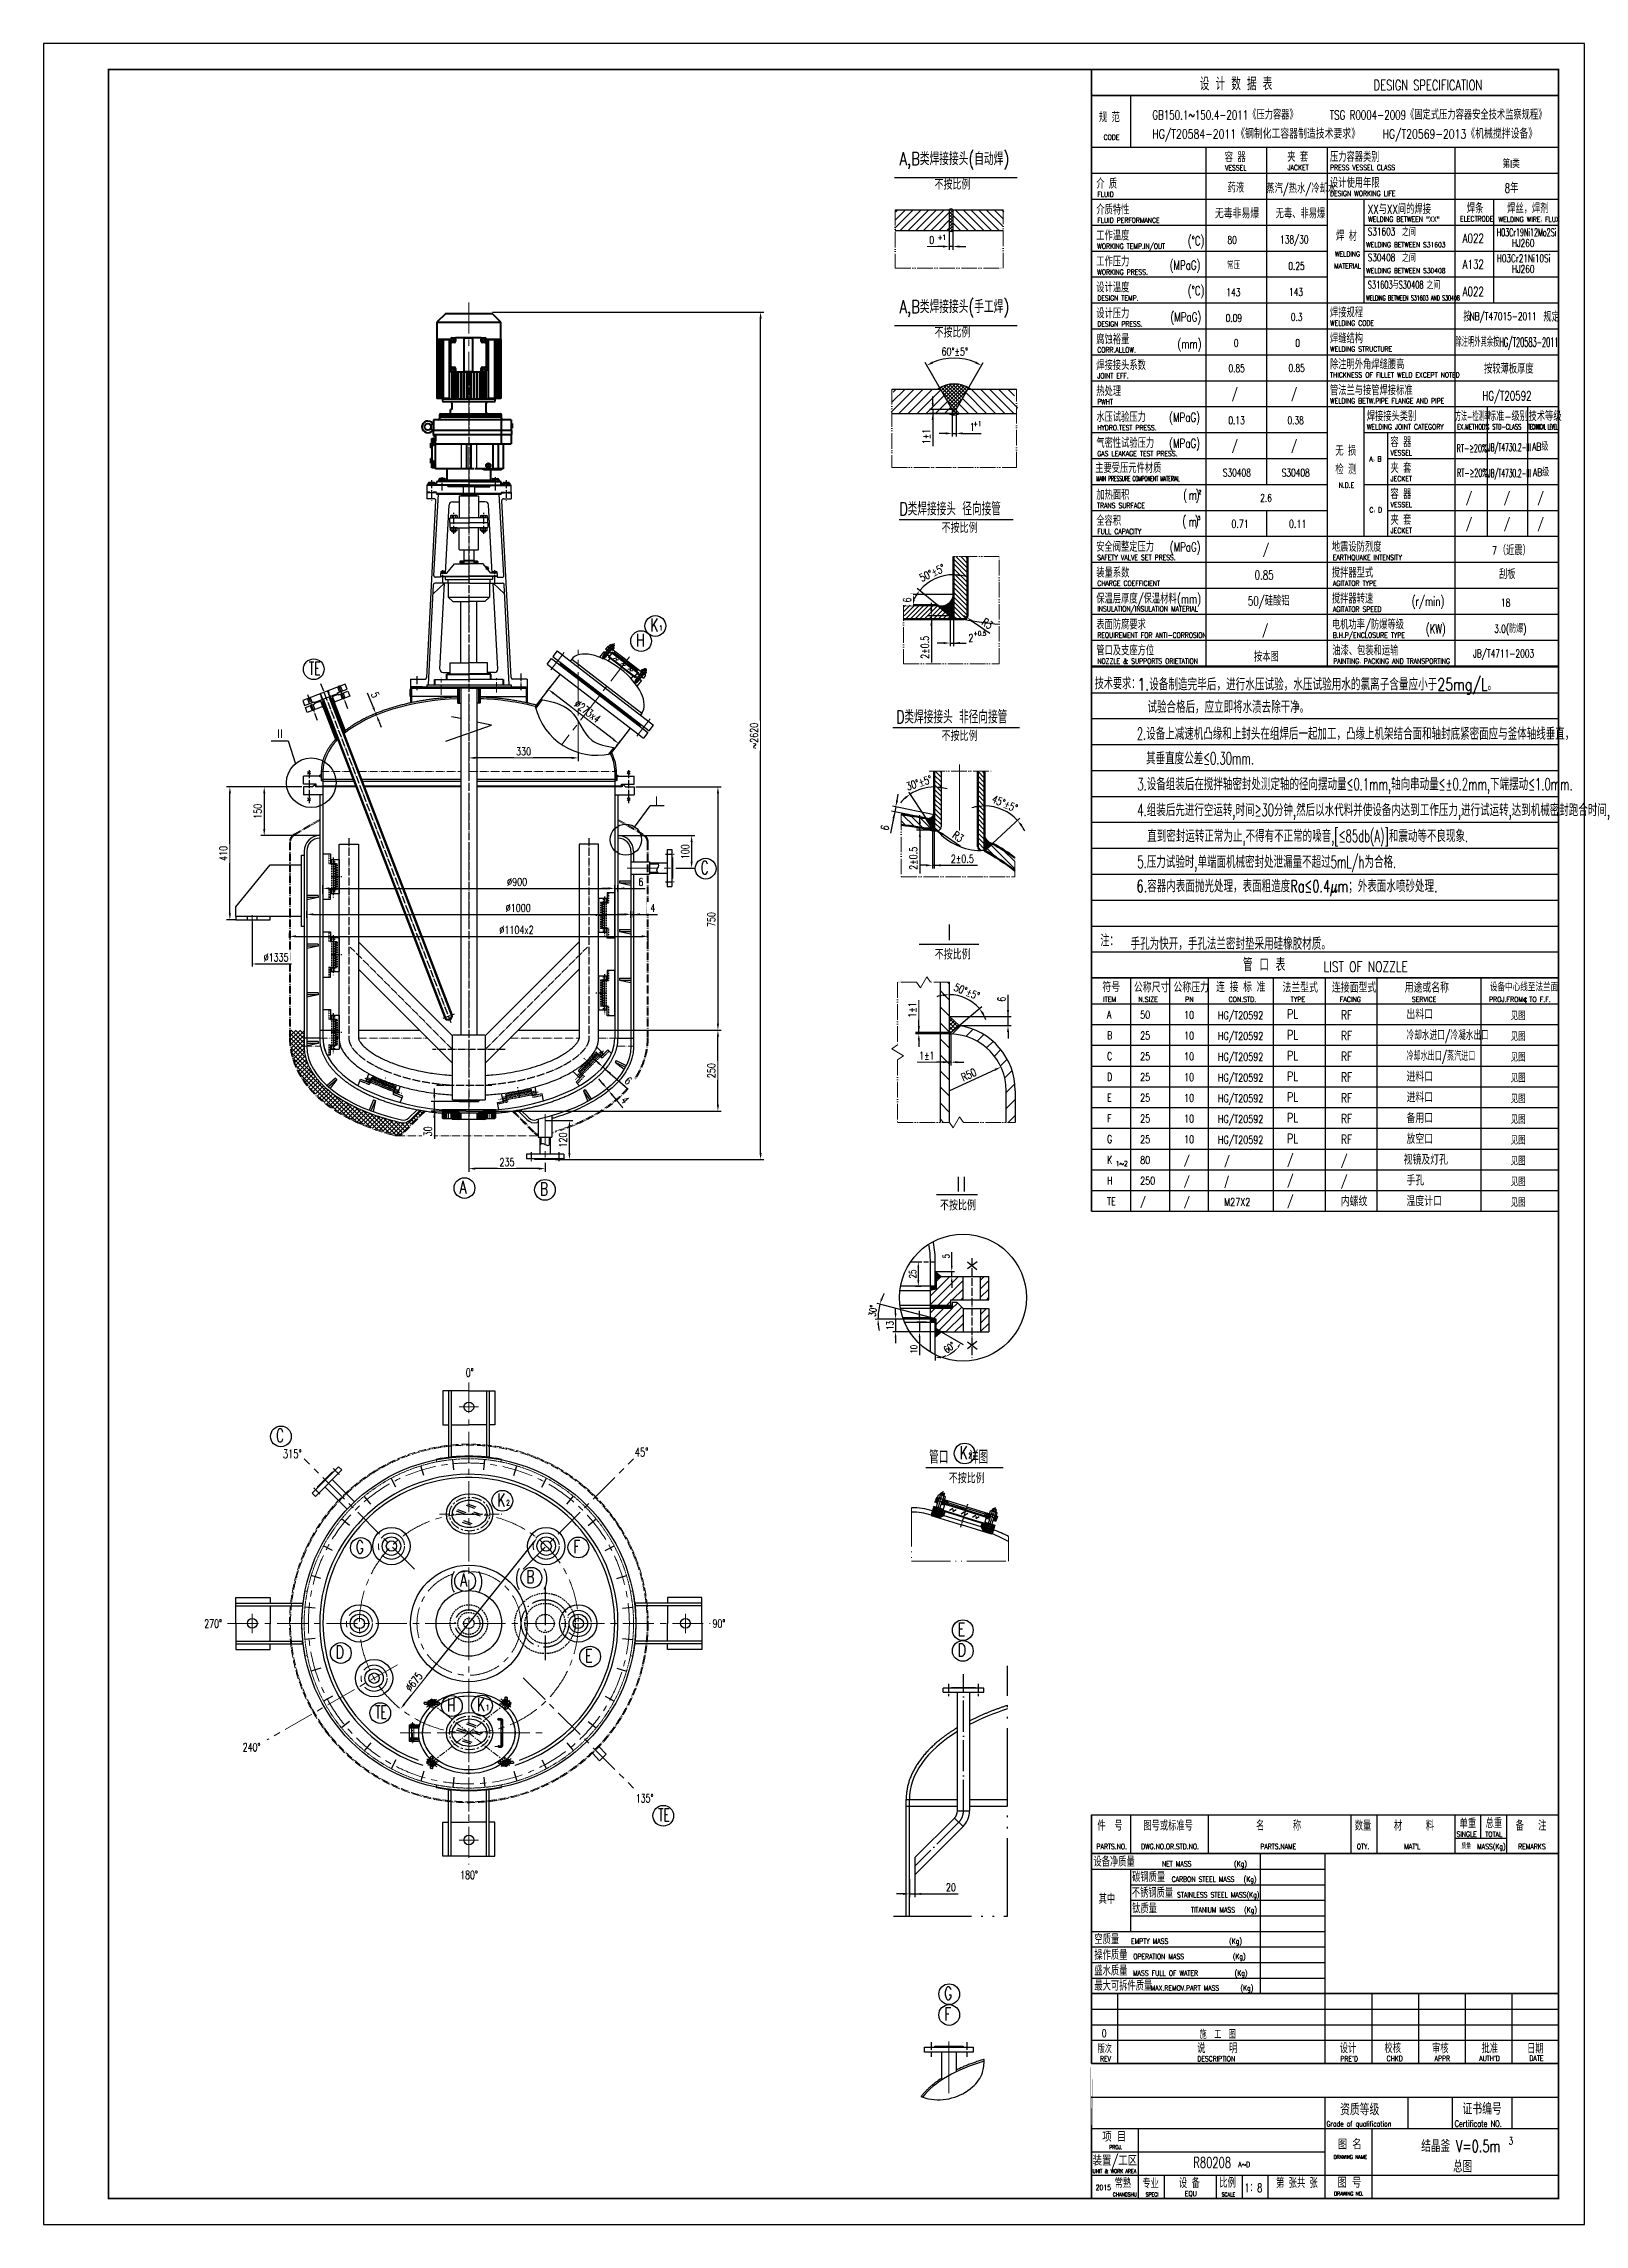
# Model space of a CAD drawing. Extents: x -7243 to -2491, y -430 to 6298.
import ezdxf
from ezdxf.enums import TextEntityAlignment as Align

# ---------------------------------------------------------------- set-up
doc = ezdxf.new("R2010")
doc.units = 0
doc.header["$MEASUREMENT"] = 0
for name, pattern in [('ACAD_ISO04W100', [30.5, 24, -3, 0.5, -3]), ('ACAD_ISO05W100', [34, 24, -3, 0.5, -3, 0.5, -3]), ('CENTER', [50.8, 31.75, -6.35, 6.35, -6.35]), ('HIDDEN', [0.375, 0.25, -0.125]), ('PHANTOMX2', [5, 2.5, -0.5, 0.5, -0.5, 0.5, -0.5])]:
    doc.linetypes.add(name, pattern=pattern)
doc.layers.get('0').update_dxf_attribs({"linetype": 'CONTINUOUS'})
doc.layers.get('DEFPOINTS').update_dxf_attribs({"linetype": 'CONTINUOUS'})
for name, color, linetype, lineweight in [('1', 7, 'CONTINUOUS', 40), ('DR', 7, 'CONTINUOUS', 50), ('中心线', 3, 'CENTER', 18), ('双点划线', 6, 'ACAD_ISO05W100', 18), ('尺寸线', 5, 'CONTINUOUS', 18), ('标注，文字', 5, 'CONTINUOUS', 18), ('粗实线', 7, 'CONTINUOUS', 40), ('虚线', 6, 'HIDDEN', 18), ('轮廓线', 7, 'CONTINUOUS', 30)]:
    doc.layers.add(name, color=color, linetype=linetype, lineweight=lineweight)
for name, color, linetype in [('1中心线', 3, 'ACAD_ISO04W100'), ('1轮廓实线层', 7, 'CONTINUOUS'), ('2', 1, 'CENTER'), ('2细线层', 5, 'CONTINUOUS'), ('3', 3, 'PHANTOMX2'), ('3轮廓', 7, 'CONTINUOUS'), ('3轮廓、图框', 7, 'CONTINUOUS'), ('4文字、标注、剖面线', 5, 'CONTINUOUS'), ('4文字标注', 5, 'CONTINUOUS'), ('5剖面线', 4, 'CONTINUOUS'), ('5双点划、断裂线', 6, 'ACAD_ISO05W100'), ('6断裂线', 6, 'ACAD_ISO05W100'), ('7虚线', 1, 'HIDDEN')]:
    doc.layers.add(name, color=color, linetype=linetype)
doc.styles.add('HZ', font='ROMANS.shx', dxfattribs={"width": 0.75, "bigfont": 'hmhz.shx'})
doc.styles.add('样式 1', font='SIMFANG.TTF')
doc.styles.add('样式 2', font='ROMANS.shx', dxfattribs={"width": 0.75, "bigfont": 'hmhz.shx'})
doc.dimstyles.new('1-4 装配总图', dxfattribs={"dimscale": 4, "dimtxt": 3, "dimasz": 2.5, "dimexe": 1.25, "dimexo": 0, "dimgap": 1, "dimtad": 1, "dimdec": 0, "dimdsep": 46, "dimtxsty": '样式 2', "dimcen": 2.5, "dimclrd": 256, "dimclre": 256, "dimclrt": 256, "dimadec": 0, "dimazin": 0, "dimtfac": 1, "dimtdec": 0, "dimtmove": 0, "dimatfit": 1, "dimfxl": 1, "dimtfill": 1, "dimtfillclr": 256, "dimlwd": -1, "dimarcsym": 0})
doc.dimstyles.new('1-8', dxfattribs={"dimscale": 7, "dimtxt": 3, "dimasz": 2.5, "dimexe": 1.25, "dimexo": 0, "dimgap": 1, "dimtad": 1, "dimdec": 0, "dimdsep": 46, "dimtxsty": '样式 2', "dimcen": 2.5, "dimclrd": 256, "dimclre": 256, "dimclrt": 256, "dimadec": 0, "dimazin": 0, "dimtfac": 1, "dimtdec": 0, "dimtmove": 0, "dimatfit": 3, "dimfxl": 1, "dimlwd": -1, "dimlwe": -1, "dimarcsym": 0})
doc.dimstyles.new('1-8$2', dxfattribs={"dimscale": 8, "dimtxt": 3.1, "dimasz": 2.5, "dimexe": 1, "dimexo": 0.625, "dimgap": 0.9, "dimtad": 1, "dimtih": 1, "dimtoh": 1, "dimdec": 0, "dimzin": 0, "dimdsep": 46, "dimtxsty": '样式 2', "dimcen": 0.09, "dimclrd": 256, "dimclrt": 256, "dimadec": 1, "dimazin": 2, "dimtfac": 1, "dimtdec": 0, "dimtmove": 0, "dimatfit": 1, "dimfxl": 1, "dimtfill": 1, "dimtfillclr": 256, "dimtolj": 1, "dimtzin": 0, "dimarcsym": 0})
doc.dimstyles.new('ISO-25', dxfattribs={"dimscale": 4, "dimtxt": 3, "dimasz": 2.5, "dimexe": 1.25, "dimexo": 0, "dimtad": 1, "dimdec": 0, "dimtxsty": '样式 2', "dimcen": 2.5, "dimclrd": 256, "dimclre": 256, "dimclrt": 256, "dimadec": 0, "dimazin": 0, "dimtfac": 1, "dimtdec": 0, "dimtmove": 0, "dimatfit": 3, "dimfxl": 1, "dimarcsym": 0})
doc.dimstyles.new('总图', dxfattribs={"dimscale": 4, "dimtxt": 3, "dimasz": 2, "dimexe": 1, "dimexo": 0, "dimgap": 1, "dimtad": 1, "dimdec": 0, "dimzin": 11, "dimdsep": 46, "dimtxsty": '样式 2', "dimcen": 0, "dimclrd": 5, "dimclre": 5, "dimclrt": 5, "dimadec": 0, "dimazin": 0, "dimtfac": 0.7, "dimtdec": 0, "dimtmove": 0, "dimatfit": 0, "dimfxl": 1, "dimtfill": 1, "dimtfillclr": 256, "dimtolj": 1, "dimtzin": 11, "dimarcsym": 0})
pattern_1 = [(45, (-568783.864, 7521.342), (-13.25825215, 13.25825215), [])]

msp = doc.modelspace()

# ---------------------------------------------------------------- texts
at = {"layer": '4文字、标注、剖面线', "style": '样式 2'}
for s, height, width, p in [('设 计 数 据 表', 40, 0.7, (-3676.8, 6154.3)), ('DESIGN SPECIFICATION', 32, 0.7, (-3140.7, 6154.3)), ('规 范', 28, 0.7, (-3987.8, 6056.2)), ('GB150.1~150.4-2011《压力容器》     TSG R0004-2009《固定式压力容器安全技术监察规程》', 28, 0.7, (-3823.2, 6064.4)), ('CODE', 16, 0.7, (-3973.4, 6001.4)), ('HG/T20584-2011《钢制化工容器制造技术要求》   HG/T20569-2013《机械搅拌设备》', 28, 0.75, (-3823.1, 6005.5)), ('容 器', 28, 0.7, (-3599.7, 5933.2)), ('VESSEL', 16, 0.7, (-3599, 5907.4)), ('夹 套', 28, 0.7, (-3406.9, 5934)), ('JACKET', 16, 0.7, (-3406.2, 5908.1)), ('压力容器类别', 28, 0.7, (-3275.3, 5934)), ('PRESS VESSEL CLASS', 16, 0.7, (-3275, 5908.1)), ('介 质', 28, 0.7, (-3996, 5851.3)), ('药液', 28, 0.7, (-3591, 5839.1)), ('蒸汽/热水/冷却水', 28, 0.7, (-3471.6, 5836.9)), ('设计使用年限', 28, 0.7, (-3275.3, 5854)), ('介质特性', 28, 0.7, (-3996, 5771.3)), ('FLUID', 16, 0.7, (-3993, 5825.4)), ('无毒非易爆', 28, 0.75, (-3630.1, 5759.7)), ('无毒、非易爆', 28, 0.7, (-3442.8, 5759.7)), ('DESIGN WORKING LIFE ', 16, 0.7, (-3275, 5828.1)), ('XX与XX间的焊接', 28, 0.7, (-3158.5, 5773)), ('焊条', 28, 0.7, (-2853.1, 5775.4)), ('焊丝，焊剂', 28, 0.7, (-2728.7, 5775.4)), ('工作温度', 28, 0.7, (-3996, 5691.3)), ('FLUID PERFORMANCE', 16, 0.7, (-3993, 5745.4)), ('焊', 28, 0.7, (-3256.4, 5691)), ('材', 28, 0.7, (-3217.4, 5690.1)), ('WELDING BETWEEN "XX"', 16, 0.7, (-3157.5, 5748.6)), ('ELECTRODE', 16, 0.7, (-2874.1, 5749.7)), ('WELDING WIRE，FLUX', 16, 0.7, (-2755.4, 5748.2)), ('WORKING TEMP.IN/OUT', 16, 0.7, (-3993, 5665.4)), ('(%%dC)', 28, 0.7, (-3713.8, 5676)), ('80', 24, 0.7, (-3591.5, 5680.5)), ('138/30', 24, 0.7, (-3429.2, 5682)), ('WELDING', 16, 0.7, (-3259.9, 5641.3)), ('工作压力', 28, 0.7, (-3996, 5611.3)), ('WORKING PRESS.', 16, 0.7, (-3993, 5585.4)), ('(MPaG)', 28, 0.7, (-3769.8, 5600.9)), ('常压', 21.6, 0.7, (-3592.1, 5603.4)), ('0.25', 24, 0.7, (-3403.7, 5600.5)), ('MATERIAL', 16, 0.7, (-3262.4, 5604.4)), ('设计温度', 28, 0.7, (-3996, 5531.3)), ('DESIGN TEMP.', 16, 0.7, (-3993, 5505.4)), ('(%%dC)', 28, 0.7, (-3713.8, 5522.2)), ('143', 24, 0.7, (-3594.8, 5519.2)), ('143', 24, 0.7, (-3401.7, 5520.2)), ('设计压力', 28, 0.7, (-3996, 5451.3)), ('(MPaG)', 28, 0.7, (-3767.4, 5440.7)), ('0.09', 24, 0.7, (-3596.9, 5439.7)), ('0.3', 24, 0.7, (-3395.9, 5442.7)), ('焊接规程', 28, 0.7, (-3275.3, 5454)), ('腐蚀裕量', 28, 0.7, (-3996, 5371.3)), ('DESIGN PRESS.', 16, 0.7, (-3993, 5425.4)), ('(mm)', 28, 0.7, (-3745.4, 5357.6)), ('0', 24, 0.7, (-3571.8, 5362.7)), ('0', 24, 0.7, (-3382.1, 5362.7)), ('焊缝结构', 28, 0.7, (-3275.3, 5374)), ('WELDING CODE', 16, 0.7, (-3275, 5428.1)), ('焊接接头系数', 28, 0.7, (-3996, 5291.3)), ('CORR.ALLOW.', 16, 0.7, (-3993, 5345.4)), ('WELDING STRUCTURE', 16, 0.7, (-3275, 5348.1)), ('除注明外角焊缝腰高', 28, 0.7, (-3275.3, 5294)), ('JOINT EFF.', 16, 0.7, (-3993, 5265.4)), ('0.85', 24, 0.7, (-3588.5, 5284.7)), ('0.85', 24, 0.7, (-3403.4, 5285.4)), ('THICKNESS OF FILLET WELD EXCEPT NOTED', 16, 0.7, (-3275, 5268.1)), ('热处理', 28, 0.7, (-3996, 5211.3)), ('PWHT', 16, 0.7, (-3993, 5185.4)), ('/', 28, 0.7, (-3577.9, 5204.8)), ('/', 28, 0.7, (-3394.9, 5204.8)), ('管法兰与接管焊接标准', 28, 0.7, (-3275.3, 5214)), ('WELDING BETW.PIPE FLANGE AND PIPE', 16, 0.7, (-3275, 5188.1)), ('HG/T20592', 28, 0.7, (-2805.6, 5197.8)), ('水压试验压力', 28, 0.7, (-3996, 5131.3)), ('HYDRO.TEST PRESS.', 16, 0.7, (-3993, 5105.4)), ('(MPaG)', 28, 0.7, (-3771.1, 5131.3)), ('0.13', 24, 0.7, (-3588.6, 5124.3)), ('0.38', 24, 0.7, (-3406.6, 5124.3)), ('焊接接头类别', 28, 0.7, (-3162, 5134)), ('WELDING JOINT CATEGORY', 16, 0.7, (-3161.6, 5108.1)), ('方法-检测率', 28, 0.5, (-2889.2, 5134)), ('EX.METHOD%', 16, 0.6, (-2883.3, 5108.1)), ('标准-级别', 28, 0.7, (-2788.4, 5134)), ('STD-CLASS', 16, 0.6, (-2775, 5108.1)), ('TECHNICAL LEVEL', 16, 0.4, (-2664, 5108.1)), ('技术等级', 28, 0.7, (-2662.9, 5134)), ('气密性试验压力', 28, 0.7, (-3996, 5051.3)), ('(MPaG)', 28, 0.7, (-3771.1, 5051.3)), ('/', 28, 0.7, (-3577.9, 5044.8)), ('/', 28, 0.7, (-3394.9, 5044.8)), ('无 损', 28, 0.7, (-3258.6, 5027.2)), ('容 器', 28, 0.7, (-3088.7, 5054)), ('RT-≥20%%%', 24, 0.55, (-2885, 5037.9)), ('JB/T4730.2-III', 24, 0.45, (-2788.9, 5041.1)), ('AB级', 24, 0.7, (-2651.7, 5042.8)), ('主要受压元件材质 ', 28, 0.7, (-3999.2, 4974.2)), ('GAS LEAKAGE TEST PRESS.', 16, 0.7, (-3993, 5025.4)), ('S30408', 24, 0.7, (-3605.6, 4962.6)), ('S30408', 24, 0.7, (-3424.2, 4962.6)), ('检 测', 28, 0.7, (-3258.6, 4969.8)), ('A，B', 16, 0.7, (-3153.7, 5008.9)), ('VESSEL', 16, 0.7, (-3088.3, 5028.1)), ('夹 套', 28, 0.7, (-3088.7, 4974)), ('RT-≥20%%%', 24, 0.55, (-2883.8, 4962.3)), ('JB/T4730.2-III', 24, 0.45, (-2788.9, 4961.1)), ('AB级', 24, 0.7, (-2649.2, 4963.4)), ('加热面积', 28, 0.7, (-3996, 4891.3)), ('MAIN PRESSURE COMPONENT MATERIAL  ', 16, 0.5, (-3996.2, 4948.3)), ('(  )', 28, 0.7, (-3727.8, 4891.3)), ('2', 12, 0.7, (-3680.9, 4908.7)), ('N.D.E', 16, 0.7, (-3248.7, 4928.1)), ('容 器', 28, 0.7, (-3088.7, 4894)), ('JECKET', 16, 0.7, (-3088.3, 4948.1)), ('/', 28, 0.7, (-2855.5, 4883.8)), ('/', 28, 0.7, (-2738.8, 4883.8)), ('/', 28, 0.7, (-2634.7, 4883.8)), ('TRANS SURFACE', 16, 0.7, (-3994, 4865.4)), ('(  )', 28, 0.7, (-3730.6, 4811.3)), ('m ', 28, 0.7, (-3710.5, 4891.3)), ('2.6', 24, 0.7, (-3490.6, 4884.8)), ('C，D', 16, 0.7, (-3153.7, 4851.9)), ('VESSEL', 16, 0.7, (-3088.3, 4868.1)), ('夹 套', 28, 0.7, (-3088.7, 4814)), ('全容积', 28, 0.7, (-3996, 4811.3)), ('FULL CAPACITY', 16, 0.7, (-3993, 4785.4)), ('m ', 28, 0.7, (-3711, 4809)), ('3', 12, 0.7, (-3683.7, 4828.7)), ('0.71', 24, 0.75, (-3579.4, 4804.8)), ('0.11', 24, 0.75, (-3401.7, 4804.8)), ('JECKET', 16, 0.7, (-3088.3, 4788.1)), ('/', 28, 0.7, (-2855.5, 4803.8)), ('/', 28, 0.7, (-2738.8, 4803.8)), ('/', 28, 0.7, (-2634.7, 4803.8)), ('安全阀整定压力', 28, 0.7, (-3996.4, 4731.1)), ('SAFETY VALVE SET PRESS.', 16, 0.7, (-3993.4, 4705.2)), ('(MPaG)', 28, 0.7, (-3769.4, 4731.1)), ('/', 28, 0.7, (-3482, 4724.8)), ('地震设防烈度', 28, 0.7, (-3269.4, 4731.1)), ('EARTHQUAKE INTENSITY', 16, 0.7, (-3266.4, 4705.2)), ('7', 24, 0.7, (-2775, 4722.5)), ('（近震）', 28, 0.7, (-2757.7, 4720.3)), ('装量系数', 28, 0.7, (-3996, 4651.3)), ('0.85', 28, 0.7, (-3507.8, 4644.8)), ('搅拌器型式', 28, 0.7, (-3269.4, 4651.3)), ('刮板', 28, 0.7, (-2753.9, 4646.8)), ('保温层厚度/保温材料', 28, 0.7, (-3996, 4571.3)), ('CHARGE COEFFICIENT', 16, 0.7, (-3993, 4625.4)), ('(mm)', 28, 0.7, (-3746.8, 4571.3)), ('50/硅酸铝', 28, 0.7, (-3528.5, 4564.8)), ('搅拌器转速', 28, 0.7, (-3269.4, 4571.3)), ('AGITATOR TYPE', 16, 0.7, (-3266.4, 4625.4)), ('(r/min)', 28, 0.7, (-3023.3, 4564.1)), ('18', 24, 0.7, (-2747.7, 4561.8)), ('表面防腐要求', 28, 0.7, (-3996, 4491.3)), ('INSULATION/INSULATION MATERIAL', 16, 0.7, (-3993, 4546.4)), ('/', 28, 0.7, (-3484.3, 4475.5)), ('电机功率/防爆等级', 28, 0.7, (-3269.4, 4491.3)), ('AGITATOR SPEED', 16, 0.7, (-3266.4, 4545.4)), ('(KW)', 28, 0.7, (-2979.6, 4478.9)), ('3.0(防爆)', 24, 0.7, (-2768.9, 4481)), ('管口及支座方位', 28, 0.7, (-3996, 4411.3)), ('REQUIREMENT FOR ANTI-CORROSION', 16, 0.7, (-3993, 4465.4)), ('油漆、包装和运输', 28, 0.7, (-3268.1, 4411.3)), ('B.H.P/ENCLOSURE TYPE', 16, 0.7, (-3266.4, 4465.4)), ('NOZZLE & SUPPORTS ORIETATION', 16, 0.7, (-3993, 4385.4)), ('按本图', 28, 0.7, (-3509.6, 4392.2)), ('PAINTING、PACKING AND TRANSPORTING', 16, 0.7, (-3265.1, 4385.4)), ('JB/T4711-2003', 24, 0.7, (-2833.7, 4404.8)), ('技术要求：', 36, 0.6, (-4000.7, 4306.5)), ('1.设备制造完毕后，进行水压试验，水压试验用水的氯离子含量应小于25mg/L。', 37.616, 0.75, (-3869.1, 4302.7)), ('试验合格后，应立即将水渍去除干净。', 37.616, 0.6, (-3838.2, 4233.1)), ('2.设备上减速机凸缘和上封头在组焊后一起加工，凸缘上机架结合面和轴封底紧密面应与釜体轴线垂直，', 37.616, 0.6, (-3871.1, 4150.4)), ('其垂直度公差≤0.30mm.', 37.616, 0.6, (-3842.5, 4074.3)), ('3.设备组装后在搅拌轴密封处测定轴的径向摆动量≤0.1mm,轴向串动量≤%%P0.2mm,下端摆动≤1.0mm.', 37.616, 0.6, (-3869.3, 3994.9)), ('4.组装后先进行空运转,时间≥30分钟,然后以水代料并使设备内达到工作压力,进行试运转,达到机械密封跑合时间,', 37.616, 0.6, (-3869.3, 3914.9)), ('直到密封运转正常为止,不得有不正常的噪音,[≤85db(A)]和震动等不良现象.', 37.616, 0.6, (-3838.7, 3834.9)), ('5.压力试验时,单端面机械密封处泄漏量不超过5mL/h为合格.', 37.616, 0.6, (-3869.3, 3754.9)), ('6.容器内表面抛光处理，表面粗造度Ra≤0.4μm；外表面水喷砂处理.', 37.616, 0.68, (-3871.9, 3680.2)), ('注：', 36, 0.6, (-3983.6, 3513.3)), ('  手孔为快开，手孔法兰密封垫采用硅橡胶材质。', 37.616, 0.68, (-3925.4, 3502.7)), ('0%%D', 25.2, 0.7, (-5940.7, 2185.6)), ('270%%D', 25.2, 0.7, (-6747.1, 1411.3)), ('90%%D', 25.2, 0.7, (-5179.6, 1411.4)), ('240%%D', 25.2, 0.7, (-6628.6, 1029.8)), ('135%%D', 25.2, 0.7, (-5416.3, 872.3)), ('180%%D', 25.2, 0.7, (-5957.9, 635.8))]:
    msp.add_text(s, height=height, dxfattribs=dict(at, width=width)).set_placement(p)
at = {"layer": '4文字、标注、剖面线', "attachment_point": 1, "style": '样式 2'}
for s, insert, char_height, width in [('A,B类焊接接头(自动焊)', (-4603.5, 5963.2), 40, 1.818989403545856e-12), ('A,B类焊接接头(手工焊)', (-4603.5, 5506.8), 40, 1.818989403545856e-12), ('A,B类焊接接头(手工焊)', (-4603.5, 5506.8), 40, 1.818989403545856e-12), ('Ⅰ', (-4440.6, 2804.6), 53.3, 39.784), ('Ⅰ', (-4422.1, 2804.6), 53.3, 39.784)]:
    msp.add_mtext(s, dxfattribs=dict(at, insert=insert, char_height=char_height, width=width))
at = {"layer": '4文字、标注、剖面线'}
for tag, p, height, style, width in [('第I类', (-2743, 5915), 24, 'HZ', 0.75), ('8年', (-2736.6, 5838.3), 28, '样式 2', 0.7), ('按', (-2864.4, 5441.8), 28, '样式 2', 0.7), ('NB/T47015-2011', (-2844.7, 5445.1), 24, '样式 2', 0.7), ('规定', (-2617.1, 5440.7), 28, '样式 2', 0.7), ('除注明外其余按HG/T20583-2011', (-2888.1, 5363.4), 28, '样式 2', 0.53), ('按较薄板厚度', (-2800, 5280.7), 28, '样式 2', 0.7)]:
    msp.add_attdef(tag, p, '0', height=height, dxfattribs=dict(at, style=style, width=width))
at = {"layer": '4文字标注', "style": '样式 2'}
for s, height, width, p in [('S31603', 23.59, 0.7, (-3158.8, 5706.7)), ('之间', 23.59, 0.7, (-3053.5, 5704.7)), ('H03Cr19Ni12Mo2Si', 23.586, 0.55, (-2760.9, 5704.3)), ('WELDING BETWEEN S31603', 15.724, 0.7, (-3163.4, 5670.1)), (' HJ260', 23.59, 0.7, (-2725.5, 5671.1)), ('WELDING BETWEEN S30408', 15.724, 0.7, (-3163.4, 5590.1)), ('S30408', 23.59, 0.7, (-3158.8, 5626.7)), ('之间', 23.59, 0.7, (-3053.5, 5624.7)), ('H03Cr21Ni10Si', 23.586, 0.7, (-2760.9, 5624.3)), (' HJ260', 23.59, 0.7, (-2725.5, 5591.1)), ('WELDING BETWEEN S31603 AND S30408', 15.724, 0.55, (-3163.4, 5505.9)), ('S31603与S30408', 23.586, 0.6, (-3158.8, 5542.5)), ('之间', 23.59, 0.7, (-2978.2, 5540.5)), ('D类焊接接头 径向接管', 40.55, 0.7, (-4603.4, 4842.6)), ('不按比例', 28.39, 0.75, (-4473, 4789.1)), ('D类焊接接头 非径向接管', 40.55, 0.7, (-4613.5, 4200.8)), ('Ⅰ', 28, 0.7, (-6531.1, 4152.9)), ('Ⅰ', 28, 0.7, (-6521.7, 4152.9)), ('不按比例', 28.39, 0.75, (-4473, 4147.3)), ('Ⅰ', 31.1, 0.6, (-5364.5, 3945.4)), ('Ⅰ', 56, 0.7, (-4468.1, 3526.4)), ('不按比例', 28.39, 0.75, (-4494.3, 3473.1)), ('1~2', 16, 0.7, (-3936.5, 2834.9)), ('不按比例', 28.39, 0.75, (-4478, 2699.1)), ('315%%D', 26.67, 0.7, (-6504.6, 1934.1)), ('管口   详图', 40.55, 0.7, (-4511.8, 1917.4)), ('不按比例', 28.39, 0.75, (-4451, 1857.1)), ('设备净质量', 28, 0.7, (-4004.8, 674.5)), ('NET MASS              (Kg)', 15.999, 0.7, (-3793.5, 674.7)), ('不锈钢质量', 28, 0.7, (-3886.6, 578.5)), ('碳钢质量', 28, 0.7, (-3885.6, 627)), ('CARBON STEEL MASS   (Kg)', 15.999, 0.7, (-3763.5, 627.2)), ('其中', 28, 0.7, (-3988.8, 559.6)), ('钛质量', 28, 0.7, (-3885.6, 530.2)), ('STAINLESS STEEL MASS(Kg)', 15.999, 0.7, (-3746.9, 579.1)), ('TITANIUM MASS   (Kg)', 15.999, 0.7, (-3704.3, 532.6)), ('操作质量', 28, 0.7, (-4001.9, 386.8)), ('空质量', 28, 0.7, (-4001.9, 435)), ('EMPTY MASS                    (Kg)', 15.999, 0.7, (-3889, 436.2)), ('OPERATION MASS                (Kg)', 15.999, 0.7, (-3882, 388.9)), ('盛水质量', 28, 0.7, (-4001.9, 338.3)), ('MASS FULL OF WATER            (Kg)', 15.999, 0.7, (-3882.7, 337.6)), ('最大可拆件质量', 28, 0.7, (-4001.9, 291.8)), ('MAX.REMOV.PART MASS       (Kg)', 15.999, 0.7, (-3828.2, 291.6)), ('0', 24, 0.7, (-3978.8, 147.6)), ('施  工  图', 24, 0.7, (-3677.4, 143.7)), ('版次', 24, 0.7, (-3991.6, 98.9)), ('REV', 16, 0.7, (-3984.7, 73.4)), ('说     明', 28, 0.7, (-3685, 98.9)), ('DESCRIPTION', 15.999, 0.7, (-3684.6, 73.4)), ('设计', 28, 0.7, (-3245, 98.9)), ("PRE'D", 16, 0.7, (-3243.1, 73.4)), ('校核', 28, 0.7, (-3107.2, 99.2)), ('CHKD', 16, 0.7, (-3100.5, 74.1)), ('审核', 28, 0.7, (-2960.6, 98.3)), ('APPR', 16, 0.7, (-2952.8, 74.4)), ("AUTH'D", 16, 0.7, (-2815.2, 74.6)), ('批准', 28, 0.7, (-2808, 98.6)), ('日期', 28, 0.7, (-2667.4, 97.9)), ('DATE', 16, 0.7, (-2660.2, 75)), ('资质等级', 36, 0.7, (-3244.1, -93.1)), ('证书编号', 36, 0.7, (-2866.5, -91.1)), ('Grade of qualification', 15.999, 0.7, (-3286, -127.5)), ('Certificate NO.', 19.999, 0.7, (-2890.6, -128.8)), ('项 目', 32, 0.7, (-3977.4, -174.8)), ('PROJ.', 12, 0.7, (-3955.8, -197.7)), ('图 名', 32, 0.7, (-3251.1, -198.5)), ('结晶釜 V=0.5m  ', 36.799, 0.7, (-2993.6, -206.4)), ('3', 22.1, 0.7, (-2724.1, -182.9)), ('装置/工区', 32, 0.7, (-4007.5, -248.6)), ('UNIT & WORK AREA', 12, 0.7, (-4007.1, -271.6)), ('R80208', 32, 0.7, (-3696.7, -254.7)), ('A~D', 16, 0.7, (-3558.3, -252.6)), ('DRAWING NAME', 12, 0.7, (-3264, -227.9)), ('总图', 36.8, 0.7, (-2895.7, -269.4)), ('2015', 16, 0.7, (-3997.7, -323.9)), ('CHANGSHU', 12, 0.7, (-3945.1, -343.5)), ('常熟', 28, 0.7, (-3939.6, -317.5)), ('专业', 28, 0.7, (-3853.8, -318.2)), ('SPECI', 12, 0.7, (-3843.8, -343.4)), ('设 备', 28, 0.7, (-3741.2, -317.1)), ('EQU', 16, 0.7, (-3722.9, -342.8)), ('比例', 28, 0.7, (-3616.5, -316.1)), ('SCALE', 12, 0.7, (-3609.3, -343.4)), ('1：8', 26, 0.7, (-3538.9, -329.8)), ('第 张共 张', 28, 0.7, (-3441.6, -316.9)), ('DRAWING NO.', 12, 0.7, (-3262.6, -341)), ('图 号', 32, 0.7, (-3252.2, -316.5))]:
    msp.add_text(s, height=height, dxfattribs=dict(at, width=width)).set_placement(p)
at = {"layer": '4文字标注', "style": '样式 2', "width": 0.7}
for s, p in [('A022', (-2833.4, 5697.7)), ('A132', (-2833.4, 5617.7)), ('A022', (-2833.4, 5533.5))]:
    msp.add_text(s, height=28, dxfattribs=at).set_placement(p, align=Align.MIDDLE)
for s, height, p in [('45%%D', 26.67, (-5398.5, 1952.9)), ('(   )', 42.24, (-5938.7, 1555.6)), ('(   )', 42.24, (-5738, 1564.2))]:
    msp.add_text(s, height=height, dxfattribs=at).set_placement(p, align=Align.MIDDLE_CENTER)
at = {"layer": '4文字标注', "char_height": 28.39, "attachment_point": 1, "style": '样式 2'}
for insert in [(-4494.9, 5876.7), (-4494.9, 5420.3)]:
    msp.add_mtext('不按比例', dxfattribs=dict(at, insert=insert))

# ---------------------------------------------------------------- blocks, each defined once
blk = doc.blocks.new('QW')
at = {"layer": '3轮廓'}
blk.add_line((30, -19), (30, -20), dxfattribs=at)
at = {"layer": '3轮廓', "const_width": 0.6}
for points in [[(0, 0), (0, -10)], [(180, -10), (0, -10)], [(0, -10), (0, -20)]]:
    blk.add_lwpolyline(points, dxfattribs=at)
at = {"layer": '4文字标注'}
for p, q in [((15, -10), (15, -20)), ((30, -10), (30, -19)), ((45, -10), (45, -20)), ((70, -10), (70, -20)), ((90, -10), (90, -20)), ((110, -10), (110, -20)), ((150, -10), (150, -20)), ((0, -20), (180, -20))]:
    blk.add_line(p, q, dxfattribs=at)
for points in [[(167.73, -17.97), (167.6, -17.96), (167.47, -17.95), (167.36, -17.95), (167.17, -17.94), (167.01, -17.97), (166.73, -18.05), (166.73, -18.05), (166.73, -18.05), (166.73, -18.05), (166.73, -18.05), (166.63, -18.16), (166.61, -18.19), (166.55, -18.32), (166.54, -18.35), (166.53, -18.46), (166.53, -18.5), (166.56, -18.64), (166.59, -18.72), (166.65, -18.82), (166.64, -18.83), (166.71, -18.89), (166.8, -18.94), (166.85, -18.97), (166.92, -18.99), (166.99, -19.01), (167.09, -19.02), (167.19, -19.04), (167.31, -19.04), (167.43, -19.05), (167.59, -19.04), (167.59, -19.04), (167.75, -19.04), (167.75, -19.04)], [(167.2, -17.43), (167.19, -17.69), (167.18, -17.8), (167.17, -18), (167.16, -18.24), (167.16, -18.31), (167.16, -18.48), (167.17, -18.63), (167.17, -18.78), (167.17, -18.88), (167.18, -18.98), (167.19, -19.07), (167.2, -19.16), (167.22, -19.24), (167.25, -19.31), (167.24, -19.33), (167.29, -19.37), (167.33, -19.42), (167.46, -19.48), (167.55, -19.49), (167.6, -19.5)]]:
    blk.add_lwpolyline(points, dxfattribs=at)
at = {"layer": '4文字标注', "style": 'HZ', "width": 0.75}
for s, height, p in [('管 口 表', 5, (58.32, -7.42)), ('LIST OF NOZZLE', 4, (89.4, -7.69)), ('符号', 3.5, (4.16, -15.42)), ('公称尺寸', 3.5, (16.32, -15.55)), ('公称压力', 3.5, (31.56, -15.55)), ('连 接 标 准', 3.5, (47.99, -15.43)), ('法兰型式', 3.5, (73.61, -15.62)), ('连接面型式', 3.5, (92.66, -15.62)), ('用途或名称', 3.5, (120.7, -15.62)), ('设备中心线至法兰面', 3, (153.56, -15.14)), ('ITEM', 2, (4.44, -19.28)), ('N.SIZE', 2, (18.07, -19.28)), ('PN', 2, (36.07, -19.28)), ('CON.STD.', 2, (52.81, -19.28)), ('TYPE', 2, (76.76, -19.28)), ('FACING', 2, (95.71, -19.28)), ('SERVICE', 2, (123.47, -19.28)), ('PROJ.FROM  TO F.F.', 2, (153.22, -19.28))]:
    blk.add_text(s, height=height, dxfattribs=at).set_placement(p)
blk = doc.blocks.new('*D53')
at = {"layer": '3轮廓', "color": 5, "lineweight": -2}
for p, q in [((-4444.6, 3242.9), (-4444.6, 3146)), ((-4449, 3145), (-4449, 3166))]:
    blk.add_line(p, q, dxfattribs=at)
at = {"layer": '3轮廓', "color": 5}
for p, q in [((-4449, 3156), (-4548.7, 3156)), ((-4469, 3156), (-4489, 3156)), ((-4444.6, 3156), (-4449, 3156)), ((-4424.6, 3156), (-4404.6, 3156))]:
    blk.add_line(p, q, dxfattribs=at)
for points in [[(-4469, 3152.7), (-4469, 3159.3), (-4449, 3156)], [(-4424.6, 3159.3), (-4424.6, 3152.7), (-4444.6, 3156)]]:
    blk.add_solid(points, dxfattribs=at)
at = {"layer": 'DEFPOINTS', "color": 0}
for p in [(-4444.6, 3242.9), (-4449, 3156), (-4449, 3145)]:
    blk.add_point(p, dxfattribs=at)
at = {"layer": '3轮廓', "color": 5, "insert": (-4518.8, 3176), "char_height": 24, "attachment_point": 5, "style": '样式 2', "bg_fill": 3, "box_fill_scale": 1.25, "bg_fill_color": 256, "bg_fill_true_color": 13158600, "bg_fill_transparency": 0}
blk.add_mtext('1%%p1', dxfattribs=at)
blk = doc.blocks.new('*D54')
at = {"layer": '3轮廓', "color": 5, "lineweight": -2}
blk.add_line((-4419, 3268.7), (-4348.9, 3327.6), dxfattribs=at)
at = {"layer": '3轮廓', "color": 5}
for start, end in [(40, 90), (99.51027, 109.02053), (20.97947, 30.48973)]:
    blk.add_arc((-4449, 3243.6), 120.6, start, end, dxfattribs=at)
for points in [[(-4468.6, 3359.3), (-4469.2, 3365.9), (-4449, 3364.3)], [(-4342.3, 3306.7), (-4347.7, 3302.9), (-4356.6, 3321.2)]]:
    blk.add_solid(points, dxfattribs=at)
at = {"layer": 'DEFPOINTS', "color": 0}
for p in [(-4444.6, 3247.3), (-4419, 3268.7), (-4449, 2970.1)]:
    blk.add_point(p, dxfattribs=at)
at = {"layer": '3轮廓', "color": 5, "insert": (-4395.4, 3373.6), "char_height": 24, "attachment_point": 5, "rotation": 337.60947, "style": '样式 2', "bg_fill": 3, "box_fill_scale": 1.25, "bg_fill_color": 256, "bg_fill_true_color": 13158600, "bg_fill_transparency": 0}
blk.add_mtext('50%%d%%p5%%d', dxfattribs=at)
at = {"layer": 'DEFPOINTS', "color": 0}
for p in [(-4449, 3402.6), (-4382.7, 3344.4)]:
    blk.add_point(p, dxfattribs=at)
blk = doc.blocks.new('*D55')
at = {"layer": '3轮廓', "color": 5}
blk.add_line((-4308.1, 3132.7), (-4449, 3068), dxfattribs=at)
blk.add_solid([(-4306.7, 3129.7), (-4309.5, 3135.8), (-4290, 3141.1)], dxfattribs=at)
at = {"layer": 'DEFPOINTS', "color": 0}
blk.add_point((-4290, 3141.1), dxfattribs=at)
at = {"layer": '3轮廓', "color": 5, "insert": (-4389.5, 3117.3), "char_height": 24, "attachment_point": 5, "rotation": 24.69635, "style": '样式 2', "bg_fill": 3, "box_fill_scale": 1.25, "bg_fill_color": 256, "bg_fill_true_color": 13158600, "bg_fill_transparency": 0}
blk.add_mtext('R50', dxfattribs=at)
at = {"layer": 'DEFPOINTS', "color": 0}
blk.add_point((-4449, 3068), dxfattribs=at)
blk = doc.blocks.new('*D56')
at = {"layer": '3轮廓', "color": 5, "lineweight": -2}
for p, q in [((-4449, 3296.7), (-4258.3, 3296.7)), ((-4419, 3268.7), (-4258.3, 3268.7))]:
    blk.add_line(p, q, dxfattribs=at)
at = {"layer": '3轮廓', "color": 5}
for p, q in [((-4268.3, 3296.7), (-4268.3, 3363.9)), ((-4268.3, 3316.7), (-4268.3, 3336.7)), ((-4268.3, 3268.7), (-4268.3, 3296.7)), ((-4268.3, 3248.7), (-4268.3, 3228.7))]:
    blk.add_line(p, q, dxfattribs=at)
for points in [[(-4271.7, 3316.7), (-4265, 3316.7), (-4268.3, 3296.7)], [(-4265, 3248.7), (-4271.7, 3248.7), (-4268.3, 3268.7)]]:
    blk.add_solid(points, dxfattribs=at)
at = {"layer": 'DEFPOINTS', "color": 0}
for p in [(-4449, 3296.7), (-4268.3, 3296.7), (-4419, 3268.7)]:
    blk.add_point(p, dxfattribs=at)
at = {"layer": '3轮廓', "color": 5, "insert": (-4288.3, 3350.3), "char_height": 24, "attachment_point": 5, "rotation": 90, "style": '样式 2', "bg_fill": 3, "box_fill_scale": 1.25, "bg_fill_color": 256, "bg_fill_true_color": 13158600, "bg_fill_transparency": 0}
blk.add_mtext('6', dxfattribs=at)
blk = doc.blocks.new('*D57')
at = {"layer": '3轮廓', "color": 5}
for p, q in [((-4543.3, 3247.3), (-4543.3, 3347)), ((-4543.3, 3267.3), (-4543.3, 3287.3)), ((-4543.3, 3247.3), (-4543.3, 3242.9)), ((-4543.3, 3222.9), (-4543.3, 3202.9))]:
    blk.add_line(p, q, dxfattribs=at)
at = {"layer": '3轮廓', "color": 5, "lineweight": -2}
for p, q in [((-4444.6, 3247.3), (-4553.3, 3247.3)), ((-4444.6, 3242.9), (-4553.3, 3242.9))]:
    blk.add_line(p, q, dxfattribs=at)
at = {"layer": '3轮廓', "color": 5}
for points in [[(-4546.6, 3267.3), (-4540, 3267.3), (-4543.3, 3247.3)], [(-4540, 3222.9), (-4546.6, 3222.9), (-4543.3, 3242.9)]]:
    blk.add_solid(points, dxfattribs=at)
at = {"layer": 'DEFPOINTS', "color": 0}
for p in [(-4543.3, 3242.9), (-4444.6, 3247.3), (-4444.6, 3242.9)]:
    blk.add_point(p, dxfattribs=at)
at = {"layer": '3轮廓', "color": 5, "insert": (-4563.3, 3317.1), "char_height": 24, "attachment_point": 5, "rotation": 90, "style": '样式 2', "bg_fill": 3, "box_fill_scale": 1.25, "bg_fill_color": 256, "bg_fill_true_color": 13158600, "bg_fill_transparency": 0}
blk.add_mtext('1%%p1', dxfattribs=at)
blk = doc.blocks.new('*D58')
at = {"layer": '3轮廓', "color": 5}
for p, q in [((-4540.1, 3898), (-4540.1, 3918)), ((-4540.1, 3871.4), (-4540.1, 3878)), ((-4540.1, 3871.4), (-4540.1, 3738.2)), ((-4540.1, 3851.4), (-4540.1, 3831.4))]:
    blk.add_line(p, q, dxfattribs=at)
at = {"layer": '3轮廓', "color": 5, "lineweight": -2}
for p, q in [((-4501.3, 3878), (-4550.1, 3878)), ((-4501.3, 3871.4), (-4550.1, 3871.4))]:
    blk.add_line(p, q, dxfattribs=at)
at = {"layer": '3轮廓', "color": 5}
for points in [[(-4543.5, 3898), (-4536.8, 3898), (-4540.1, 3878)], [(-4536.8, 3851.4), (-4543.5, 3851.4), (-4540.1, 3871.4)]]:
    blk.add_solid(points, dxfattribs=at)
at = {"layer": 'DEFPOINTS', "color": 0}
for p in [(-4540.1, 3878), (-4501.3, 3878), (-4501.3, 3871.4)]:
    blk.add_point(p, dxfattribs=at)
at = {"layer": '3轮廓', "color": 5, "insert": (-4560.1, 3784.8), "char_height": 24, "attachment_point": 5, "rotation": 90, "style": '样式 2', "bg_fill": 3, "box_fill_scale": 1.25, "bg_fill_color": 256, "bg_fill_true_color": 13158600, "bg_fill_transparency": 0}
blk.add_mtext('2%%P0.5', dxfattribs=at)
blk = doc.blocks.new('*D59')
at = {"layer": '3轮廓', "color": 5, "lineweight": -2}
blk.add_line((-4521.2, 3908.3), (-4575.4, 3991.3), dxfattribs=at)
at = {"layer": '3轮廓', "color": 5}
for start, end in [(131.63489, 140.10157), (90, 123.16821), (73.06664, 81.53332)]:
    blk.add_arc((-4495.8, 3869.5), 135.5, start, end, dxfattribs=at)
for points in [[(-4583.8, 3968.1), (-4587.8, 3973.4), (-4569.9, 3982.9)], [(-4475.6, 4006.8), (-4476.1, 4000.2), (-4495.8, 4005)]]:
    blk.add_solid(points, dxfattribs=at)
at = {"layer": 'DEFPOINTS', "color": 0}
for p in [(-4521.2, 3908.3), (-4501.3, 3878), (-4495.8, 3870)]:
    blk.add_point(p, dxfattribs=at)
at = {"layer": '3轮廓', "color": 5, "insert": (-4542.8, 4017.7), "char_height": 24, "attachment_point": 5, "rotation": 17.58296, "style": '样式 2', "bg_fill": 3, "box_fill_scale": 1.25, "bg_fill_color": 256, "bg_fill_true_color": 13158600, "bg_fill_transparency": 0}
blk.add_mtext('30%%D%%P5%%d', dxfattribs=at)
at = {"layer": 'DEFPOINTS', "color": 0}
for p in [(-4521.8, 4002.5), (-4495.8, 4033)]:
    blk.add_point(p, dxfattribs=at)
blk = doc.blocks.new('*D60')
at = {"layer": '3轮廓', "color": 5, "lineweight": -2}
for p, q in [((-4501.3, 3871.4), (-4501.3, 3753.3)), ((-4495.8, 3870), (-4495.8, 3753.3))]:
    blk.add_line(p, q, dxfattribs=at)
at = {"layer": '3轮廓', "color": 5}
for p, q in [((-4521.3, 3763.3), (-4541.3, 3763.3)), ((-4501.3, 3763.3), (-4495.8, 3763.3)), ((-4495.8, 3763.3), (-4362.7, 3763.3)), ((-4475.8, 3763.3), (-4455.8, 3763.3))]:
    blk.add_line(p, q, dxfattribs=at)
for points in [[(-4521.3, 3760), (-4521.3, 3766.7), (-4501.3, 3763.3)], [(-4475.8, 3766.7), (-4475.8, 3760), (-4495.8, 3763.3)]]:
    blk.add_solid(points, dxfattribs=at)
at = {"layer": 'DEFPOINTS', "color": 0}
for p in [(-4501.3, 3871.4), (-4495.8, 3870), (-4495.8, 3763.3)]:
    blk.add_point(p, dxfattribs=at)
at = {"layer": '3轮廓', "color": 5, "insert": (-4409.2, 3783.3), "char_height": 24, "attachment_point": 5, "style": '样式 2', "bg_fill": 3, "box_fill_scale": 1.25, "bg_fill_color": 256, "bg_fill_true_color": 13158600, "bg_fill_transparency": 0}
blk.add_mtext('2%%P0.5', dxfattribs=at)
blk = doc.blocks.new('*D61')
at = {"layer": '3轮廓', "color": 5, "lineweight": -2}
blk.add_line((-4316, 3831.1), (-4231.5, 3908.4), dxfattribs=at)
at = {"layer": '3轮廓', "color": 5}
for start, end in [(98.31688, 106.63376), (42.43084, 90), (25.79709, 34.11397)]:
    blk.add_arc((-4340.6, 3808.6), 137.9, start, end, dxfattribs=at)
for points in [[(-4360.3, 3941.7), (-4360.8, 3948.4), (-4340.6, 3946.5)], [(-4223.9, 3888), (-4229.1, 3883.9), (-4238.9, 3901.6)]]:
    blk.add_solid(points, dxfattribs=at)
at = {"layer": 'DEFPOINTS', "color": 0}
for p in [(-4340.6, 4033), (-4340.6, 3808.6), (-4340.6, 3808.6), (-4316, 3831.1)]:
    blk.add_point(p, dxfattribs=at)
at = {"layer": '3轮廓', "color": 5, "insert": (-4278.2, 3953.6), "char_height": 24, "attachment_point": 5, "rotation": 336.70007, "style": '样式 2', "bg_fill": 3, "box_fill_scale": 1.25, "bg_fill_color": 256, "bg_fill_true_color": 13158600, "bg_fill_transparency": 0}
blk.add_mtext('45%%D%%P5%%D', dxfattribs=at)
at = {"layer": 'DEFPOINTS', "color": 0}
blk.add_point((-4268.2, 3925.9), dxfattribs=at)
blk = doc.blocks.new('*D62')
at = {"layer": '3轮廓', "color": 5, "lineweight": -2}
blk.add_line((-4486.3, 4565.7), (-4548.3, 4617.8), dxfattribs=at)
at = {"layer": '3轮廓', "color": 5}
for start, end in [(90, 140), (73.16125, 81.58062), (148.41938, 156.83875)]:
    blk.add_arc((-4436.3, 4523.8), 136.2, start, end, dxfattribs=at)
for points in [[(-4416.1, 4661.9), (-4416.6, 4655.2), (-4436.3, 4660)], [(-4549.7, 4593.2), (-4555.1, 4597.1), (-4540.7, 4611.4)]]:
    blk.add_solid(points, dxfattribs=at)
at = {"layer": 'DEFPOINTS', "color": 0}
for p in [(-4486.3, 4565.7), (-4447.1, 4532.8), (-4436.3, 4522.4)]:
    blk.add_point(p, dxfattribs=at)
at = {"layer": '3轮廓', "color": 5, "insert": (-4502.3, 4665.4), "char_height": 24, "attachment_point": 5, "rotation": 25, "style": '样式 2', "bg_fill": 3, "box_fill_scale": 1.25, "bg_fill_color": 256, "bg_fill_true_color": 13158600, "bg_fill_transparency": 0}
blk.add_mtext('50%%d%%p5%%d', dxfattribs=at)
at = {"layer": 'DEFPOINTS', "color": 0}
for p in [(-4475.4, 4654.3), (-4436.3, 4668.6)]:
    blk.add_point(p, dxfattribs=at)
blk = doc.blocks.new('*D63')
at = {"layer": '3轮廓', "color": 5, "lineweight": -2}
for p, q in [((-4447.2, 4532.9), (-4514.7, 4532.9)), ((-4446.7, 4522.4), (-4514.7, 4522.4))]:
    blk.add_line(p, q, dxfattribs=at)
at = {"layer": '3轮廓', "color": 5}
for p, q in [((-4504.7, 4552.9), (-4504.7, 4572.9)), ((-4504.7, 4522.4), (-4504.7, 4532.9)), ((-4504.7, 4522.4), (-4504.7, 4389.3)), ((-4504.7, 4502.4), (-4504.7, 4482.4))]:
    blk.add_line(p, q, dxfattribs=at)
for points in [[(-4508, 4552.9), (-4501.4, 4552.9), (-4504.7, 4532.9)], [(-4501.4, 4502.4), (-4508, 4502.4), (-4504.7, 4522.4)]]:
    blk.add_solid(points, dxfattribs=at)
at = {"layer": 'DEFPOINTS', "color": 0}
for p in [(-4504.7, 4532.9), (-4447.2, 4532.9), (-4446.7, 4522.4)]:
    blk.add_point(p, dxfattribs=at)
at = {"layer": '3轮廓', "color": 5, "insert": (-4524.7, 4435.8), "char_height": 24, "attachment_point": 5, "rotation": 90, "style": '样式 2', "bg_fill": 3, "box_fill_scale": 1.25, "bg_fill_color": 256, "bg_fill_true_color": 13158600, "bg_fill_transparency": 0}
blk.add_mtext('2%%P0.5', dxfattribs=at)
blk = doc.blocks.new('*D64')
at = {"layer": '3轮廓', "color": 5, "lineweight": -2}
for p, q in [((-4447.2, 4522.4), (-4447.2, 4439.1)), ((-4436.3, 4522.4), (-4436.3, 4439.1))]:
    blk.add_line(p, q, dxfattribs=at)
at = {"layer": '3轮廓', "color": 5}
for p, q in [((-4467.2, 4449.1), (-4487.2, 4449.1)), ((-4447.2, 4449.1), (-4436.3, 4449.1)), ((-4436.3, 4449.1), (-4329.3, 4449.1)), ((-4416.3, 4449.1), (-4396.3, 4449.1))]:
    blk.add_line(p, q, dxfattribs=at)
for points in [[(-4467.2, 4445.7), (-4467.2, 4452.4), (-4447.2, 4449.1)], [(-4416.3, 4452.4), (-4416.3, 4445.7), (-4436.3, 4449.1)]]:
    blk.add_solid(points, dxfattribs=at)
at = {"layer": 'DEFPOINTS', "color": 0}
for p in [(-4447.2, 4522.4), (-4436.3, 4522.4), (-4436.3, 4449.1)]:
    blk.add_point(p, dxfattribs=at)
at = {"layer": '3轮廓', "color": 5, "insert": (-4362.8, 4469.1), "char_height": 24, "attachment_point": 5, "style": '样式 2', "bg_fill": 3, "box_fill_scale": 1.25, "bg_fill_color": 256, "bg_fill_true_color": 13158600, "bg_fill_transparency": 0}
blk.add_mtext('{2{\\H0.58333x;\\S+0.5^ ;}}', dxfattribs=at)
blk = doc.blocks.new('*D65')
at = {"layer": '3轮廓', "color": 5, "lineweight": -2}
for p, q in [((-4436.3, 4598.4), (-4569.5, 4598.4)), ((-4486.3, 4565.7), (-4569.5, 4565.7))]:
    blk.add_line(p, q, dxfattribs=at)
at = {"layer": '3轮廓', "color": 5}
blk.add_line((-4559.5, 4578.4), (-4559.5, 4585.7), dxfattribs=at)
for points in [[(-4556.2, 4578.4), (-4562.8, 4578.4), (-4559.5, 4598.4)], [(-4562.8, 4585.7), (-4556.2, 4585.7), (-4559.5, 4565.7)]]:
    blk.add_solid(points, dxfattribs=at)
at = {"layer": 'DEFPOINTS', "color": 0}
for p in [(-4436.3, 4598.4), (-4486.3, 4565.7)]:
    blk.add_point(p, dxfattribs=at)
at = {"layer": '3轮廓', "color": 5, "insert": (-4579.5, 4582.1), "char_height": 24, "attachment_point": 5, "rotation": 90, "style": '样式 2', "bg_fill": 3, "box_fill_scale": 1.25, "bg_fill_color": 256, "bg_fill_true_color": 13158600, "bg_fill_transparency": 0}
blk.add_mtext('6', dxfattribs=at)
at = {"layer": 'DEFPOINTS', "color": 0}
blk.add_point((-4559.5, 4565.7), dxfattribs=at)
blk = doc.blocks.new('*D66')
at = {"layer": '3轮廓', "color": 5}
for p, q in [((-4610.6, 3963.2), (-4606.6, 3982.8)), ((-4617.8, 3927.9), (-4631.1, 3862.1)), ((-4621.7, 3908.3), (-4625.7, 3888.7)), ((-4614.6, 3943.6), (-4617.8, 3927.9))]:
    blk.add_line(p, q, dxfattribs=at)
at = {"layer": '3轮廓', "color": 5, "lineweight": -2}
for p, q in [((-4521.2, 3908.3), (-4627.6, 3929.9)), ((-4495.9, 3919.5), (-4624.4, 3945.6))]:
    blk.add_line(p, q, dxfattribs=at)
at = {"layer": '3轮廓', "color": 5}
for points in [[(-4618.5, 3907.7), (-4625, 3909), (-4617.8, 3927.9)], [(-4613.9, 3963.9), (-4607.4, 3962.5), (-4614.6, 3943.6)]]:
    blk.add_solid(points, dxfattribs=at)
at = {"layer": 'DEFPOINTS', "color": 0}
for p in [(-4521.2, 3908.3), (-4495.9, 3919.5)]:
    blk.add_point(p, dxfattribs=at)
at = {"layer": '3轮廓', "color": 5, "insert": (-4648, 3879.4), "char_height": 24, "attachment_point": 5, "rotation": 78.54106, "style": '样式 2', "bg_fill": 3, "box_fill_scale": 1.25, "bg_fill_color": 256, "bg_fill_true_color": 13158600, "bg_fill_transparency": 0}
blk.add_mtext('6', dxfattribs=at)
at = {"layer": 'DEFPOINTS', "color": 0}
blk.add_point((-4617.8, 3927.9), dxfattribs=at)
blk = doc.blocks.new('*D67')
at = {"layer": '3轮廓', "color": 5, "lineweight": -2}
for p, q in [((-4440.8, 5157.5), (-4440.8, 5085.8)), ((-4428.3, 5157.5), (-4428.3, 5085.8))]:
    blk.add_line(p, q, dxfattribs=at)
at = {"layer": '3轮廓', "color": 5}
for p, q in [((-4460.8, 5095.8), (-4480.8, 5095.8)), ((-4440.8, 5095.8), (-4428.3, 5095.8)), ((-4408.3, 5095.8), (-4368, 5095.8))]:
    blk.add_line(p, q, dxfattribs=at)
for points in [[(-4460.8, 5092.5), (-4460.8, 5099.1), (-4440.8, 5095.8)], [(-4408.3, 5099.1), (-4408.3, 5092.5), (-4428.3, 5095.8)]]:
    blk.add_solid(points, dxfattribs=at)
at = {"layer": 'DEFPOINTS', "color": 0}
blk.add_point((-4440.8, 5157.5), dxfattribs=at)
at = {"layer": '3轮廓', "color": 5, "insert": (-4378.1, 5115.8), "char_height": 24, "attachment_point": 5, "style": '样式 2', "bg_fill": 3, "box_fill_scale": 1.25, "bg_fill_color": 256, "bg_fill_true_color": 13158600, "bg_fill_transparency": 0}
blk.add_mtext('1', dxfattribs=at)
at = {"layer": 'DEFPOINTS', "color": 0}
for p in [(-4428.3, 5157.5), (-4428.3, 5095.8)]:
    blk.add_point(p, dxfattribs=at)
blk = doc.blocks.new('*D68')
at = {"layer": '3轮廓', "color": 5}
for p, q in [((-4500.5, 5190), (-4500.5, 5210)), ((-4500.5, 5170), (-4500.5, 5157.5)), ((-4500.5, 5157.5), (-4500.5, 5056.3)), ((-4500.5, 5137.5), (-4500.5, 5117.5))]:
    blk.add_line(p, q, dxfattribs=at)
at = {"layer": '3轮廓', "color": 5, "lineweight": -2}
for p, q in [((-4428.3, 5170), (-4510.5, 5170)), ((-4428.3, 5157.5), (-4510.5, 5157.5))]:
    blk.add_line(p, q, dxfattribs=at)
at = {"layer": '3轮廓', "color": 5}
for points in [[(-4503.8, 5190), (-4497.1, 5190), (-4500.5, 5170)], [(-4497.1, 5137.5), (-4503.8, 5137.5), (-4500.5, 5157.5)]]:
    blk.add_solid(points, dxfattribs=at)
at = {"layer": 'DEFPOINTS', "color": 0}
for p in [(-4500.5, 5157.5), (-4428.3, 5170), (-4428.3, 5157.5)]:
    blk.add_point(p, dxfattribs=at)
at = {"layer": '3轮廓', "color": 5, "insert": (-4520.5, 5086.2), "char_height": 24, "attachment_point": 5, "rotation": 90, "style": '样式 2', "bg_fill": 3, "box_fill_scale": 1.25, "bg_fill_color": 256, "bg_fill_true_color": 13158600, "bg_fill_transparency": 0}
blk.add_mtext('1%%p1', dxfattribs=at)
blk = doc.blocks.new('*D69')
at = {"layer": '3轮廓', "color": 5, "lineweight": -2}
for p, q in [((-4449.3, 5721.7), (-4449.3, 5662.4)), ((-4438.7, 5721.7), (-4438.7, 5662.4))]:
    blk.add_line(p, q, dxfattribs=at)
at = {"layer": '3轮廓', "color": 5}
for p, q in [((-4469.3, 5672.4), (-4517.3, 5672.4)), ((-4438.7, 5672.4), (-4449.3, 5672.4)), ((-4418.7, 5672.4), (-4398.7, 5672.4))]:
    blk.add_line(p, q, dxfattribs=at)
for points in [[(-4469.3, 5669), (-4469.3, 5675.7), (-4449.3, 5672.4)], [(-4418.7, 5675.7), (-4418.7, 5669), (-4438.7, 5672.4)]]:
    blk.add_solid(points, dxfattribs=at)
at = {"layer": 'DEFPOINTS', "color": 0}
for p in [(-4449.3, 5721.7), (-4438.7, 5721.7), (-4449.3, 5672.4)]:
    blk.add_point(p, dxfattribs=at)
at = {"layer": '3轮廓', "color": 5, "insert": (-4503.3, 5692.4), "char_height": 24, "attachment_point": 5, "style": '样式 2', "bg_fill": 3, "box_fill_scale": 1.25, "bg_fill_color": 256, "bg_fill_true_color": 13158600, "bg_fill_transparency": 0}
blk.add_mtext('0', dxfattribs=at)
blk = doc.blocks.new('*D70')
at = {"layer": '3轮廓', "color": 5, "lineweight": -2}
for p, q in [((-4476.8, 5232.5), (-4524, 5314.1)), ((-4392.2, 5232.5), (-4345, 5314.1))]:
    blk.add_line(p, q, dxfattribs=at)
at = {"layer": '3轮廓', "color": 5}
blk.add_arc((-4434.5, 5159.2), 168.9, 66.78696, 113.21304, dxfattribs=at)
for points in [[(-4502.6, 5317.4), (-4499.6, 5311.5), (-4519, 5305.5)], [(-4369.4, 5311.5), (-4366.4, 5317.4), (-4350, 5305.5)]]:
    blk.add_solid(points, dxfattribs=at)
at = {"layer": 'DEFPOINTS', "color": 0}
for p in [(-4476.8, 5232.5), (-4392.2, 5232.5), (-4440.8, 5170), (-4428.3, 5170)]:
    blk.add_point(p, dxfattribs=at)
at = {"layer": '3轮廓', "color": 5, "insert": (-4432.6, 5348.1), "char_height": 24, "attachment_point": 5, "rotation": 359.41386, "style": '样式 2', "bg_fill": 3, "box_fill_scale": 1.25, "bg_fill_color": 256, "bg_fill_true_color": 13158600, "bg_fill_transparency": 0}
blk.add_mtext('60%%D%%P5%%D', dxfattribs=at)
at = {"layer": 'DEFPOINTS', "color": 0}
blk.add_point((-4463.8, 5325.5), dxfattribs=at)
blk = doc.blocks.new('*D71')
at = {"layer": '3轮廓', "color": 5}
for p, q in [((-4405, 4534.4), (-4395, 4527.7)), ((-4378.5, 4516.5), (-4324.5, 4480))]:
    blk.add_line(p, q, dxfattribs=at)
at = {"layer": 'DEFPOINTS', "color": 0}
for p in [(-4405, 4534.4), (-4395, 4527.7)]:
    blk.add_point(p, dxfattribs=at)
at = {"layer": '3轮廓', "color": 5, "insert": (-4332, 4509.2), "char_height": 24, "attachment_point": 5, "rotation": 325.9134, "style": '样式 2', "bg_fill": 3, "box_fill_scale": 1.25, "bg_fill_color": 256, "bg_fill_true_color": 13158600, "bg_fill_transparency": 0}
blk.add_mtext('R3', dxfattribs=at)
at = {"layer": '3轮廓', "color": 5}
blk.add_solid([(-4376.6, 4519.2), (-4380.4, 4513.7), (-4395, 4527.7)], dxfattribs=at)
blk = doc.blocks.new('*D72')
at = {"layer": '3轮廓', "color": 5}
for p, q in [((-4495.2, 3876.8), (-4485.3, 3870.1)), ((-4468.7, 3858.9), (-4414.7, 3822.4))]:
    blk.add_line(p, q, dxfattribs=at)
at = {"layer": 'DEFPOINTS', "color": 0}
for p in [(-4495.2, 3876.8), (-4485.3, 3870.1)]:
    blk.add_point(p, dxfattribs=at)
at = {"layer": '3轮廓', "color": 5, "insert": (-4422.2, 3851.6), "char_height": 24, "attachment_point": 5, "rotation": 325.9134, "style": '样式 2', "bg_fill": 3, "box_fill_scale": 1.25, "bg_fill_color": 256, "bg_fill_true_color": 13158600, "bg_fill_transparency": 0}
blk.add_mtext('R3', dxfattribs=at)
at = {"layer": '3轮廓', "color": 5}
blk.add_solid([(-4466.8, 3861.6), (-4470.6, 3856.1), (-4485.3, 3870.1)], dxfattribs=at)
blk = doc.blocks.new('管口符号')
at = {"layer": '4文字标注'}
blk.add_circle((-1249.14, -514.69), 4, dxfattribs=at)
at = {"layer": '4文字标注', "style": '样式 2', "width": 0.7}
for tag, p, height in [('A', (-1250.76, -516.64), 5), ('1', (-1247.74, -516.63), 2)]:
    blk.add_attdef(tag, p, '', height=height, dxfattribs=at)
blk = doc.blocks.new('A$C21EA7D01')
at = {"layer": '3轮廓'}
for p, q in [((0, 0), (0, 10.5)), ((0, 0), (22.7, 0)), ((2.9, 12), (19.9, 12)), ((5.7, 10.5), (5.7, 0)), ((17, 10.5), (17, 0)), ((22.7, 0), (22.7, 10.5))]:
    blk.add_line(p, q, dxfattribs=at)
for centre, radius, start, end in [((2.9, 8.5), 3.48, 34.85801, 145.14199), ((11.4, 0.5), 11.5, 60.46048, 119.53952), ((19.9, 8.5), 3.48, 34.85801, 145.14199)]:
    blk.add_arc(centre, radius, start, end, dxfattribs=at)
blk = doc.blocks.new('fghfghfgjhghjhgf')
at = {"layer": '3轮廓、图框', "const_width": 0.6, "flags": 128}
for points in [[(1797.05, 1308.55), (1797.05, 1323.55)], [(1977.05, 1308.55), (1977.05, 1323.55)], [(1797.05, 1308.55), (1887.05, 1308.55)], [(1797.05, 1308.55), (1977.05, 1308.55)]]:
    blk.add_lwpolyline(points, dxfattribs=at)
at = {"layer": '4文字、标注、剖面线'}
for p, q in [((1797.05, 1323.55), (1977.05, 1323.55)), ((1797.05, 1323.55), (1977.05, 1323.55)), ((1812.05, 1323.55), (1812.05, 1308.55)), ((1842.05, 1323.55), (1842.05, 1308.55)), ((1897.05, 1323.55), (1897.05, 1308.55)), ((1907.05, 1323.55), (1907.05, 1308.55)), ((1937.05, 1323.55), (1937.05, 1308.55)), ((1947.05, 1323.55), (1947.05, 1314.55)), ((1957.05, 1323.55), (1957.05, 1308.55)), ((1937.05, 1314.55), (1957.05, 1314.55))]:
    blk.add_line(p, q, dxfattribs=at)
at = {"layer": '4文字、标注、剖面线', "style": '样式 2', "width": 0.7}
for s, height, p in [('件  号', 3.5, (1799.29, 1317.45)), ('图号或标准号', 3.5, (1817, 1317.45)), ('名      称', 3.5, (1860.49, 1317.45)), ('数量', 3.5, (1898.51, 1317.45)), ('材     料', 3.5, (1913.62, 1317.45)), ('单重', 3.5, (1938.94, 1318.24)), ('总重', 3.5, (1948.97, 1318.4)), ('备   注', 3.5, (1960.55, 1317.45)), ('PARTS.NO.', 2, (1798.95, 1310.27)), ('DWG.NO.OR.STD.NO.', 2, (1816.16, 1310.27)), ('PARTS.NAME', 2, (1862.1, 1310.27)), ('QTY.', 2, (1899.29, 1310.27)), ("MAT'L", 2, (1917.58, 1310.27)), ('SINGLE', 2, (1937.74, 1315.04)), ('质量', 2, (1939.67, 1310.41)), ('MASS(Kg)', 2, (1945.71, 1310.27)), ('TOTAL', 2, (1948.85, 1314.98)), ('REMARKS', 2, (1961.54, 1310.27))]:
    blk.add_text(s, height=height, dxfattribs=at).set_placement(p)
blk = doc.blocks.new('*D73')
at = {"layer": '3轮廓', "color": 5, "lineweight": -2}
for p, q in [((-5931.2, 4142.3), (-5931.2, 4084.7)), ((-5593.7, 4111.4), (-5593.7, 4084.7))]:
    blk.add_line(p, q, dxfattribs=at)
at = {"layer": '3轮廓', "color": 5}
blk.add_line((-5613.7, 4094.7), (-5911.2, 4094.7), dxfattribs=at)
for points in [[(-5911.2, 4098.1), (-5911.2, 4091.4), (-5931.2, 4094.7)], [(-5613.7, 4091.4), (-5613.7, 4098.1), (-5593.7, 4094.7)]]:
    blk.add_solid(points, dxfattribs=at)
at = {"layer": 'DEFPOINTS', "color": 0}
for p in [(-5931.2, 4142.3), (-5593.7, 4111.4), (-5931.2, 4094.7)]:
    blk.add_point(p, dxfattribs=at)
at = {"layer": '3轮廓', "color": 5, "insert": (-5762.5, 4114.7), "char_height": 24, "attachment_point": 5, "style": '样式 2', "bg_fill": 3, "box_fill_scale": 1.25, "bg_fill_color": 256, "bg_fill_true_color": 13158600, "bg_fill_transparency": 0}
blk.add_mtext('330', dxfattribs=at)
blk = doc.blocks.new('*D74')
at = {"layer": '3轮廓', "color": 5, "lineweight": -2}
for p, q in [((-5691.6, 4298.5), (-5679.7, 4313.8)), ((-5475.4, 4131.8), (-5463.5, 4147.1))]:
    blk.add_line(p, q, dxfattribs=at)
at = {"layer": '3轮廓', "color": 5}
blk.add_line((-5485.5, 4151.4), (-5670, 4293.7), dxfattribs=at)
for points in [[(-5668, 4296.3), (-5672, 4291.1), (-5685.8, 4305.9)], [(-5487.5, 4148.8), (-5483.5, 4154.1), (-5469.6, 4139.2)]]:
    blk.add_solid(points, dxfattribs=at)
at = {"layer": 'DEFPOINTS', "color": 0}
for p in [(-5691.6, 4298.5), (-5685.8, 4305.9), (-5475.4, 4131.8)]:
    blk.add_point(p, dxfattribs=at)
at = {"layer": '3轮廓', "color": 5, "insert": (-5565.5, 4238.4), "char_height": 24, "attachment_point": 5, "rotation": 322.36423, "style": '样式 2', "bg_fill": 3, "box_fill_scale": 1.25, "bg_fill_color": 256, "bg_fill_true_color": 13158600, "bg_fill_transparency": 0}
blk.add_mtext('%%C273x4', dxfattribs=at)
blk = doc.blocks.new('*D75')
at = {"layer": '3轮廓', "color": 5, "lineweight": -2}
for p, q in [((-6446.2, 4005), (-6572.3, 4005)), ((-6391.2, 3855), (-6572.3, 3855))]:
    blk.add_line(p, q, dxfattribs=at)
at = {"layer": '3轮廓', "color": 5}
blk.add_line((-6562.3, 3985), (-6562.3, 3875), dxfattribs=at)
for points in [[(-6558.9, 3985), (-6565.6, 3985), (-6562.3, 4005)], [(-6565.6, 3875), (-6558.9, 3875), (-6562.3, 3855)]]:
    blk.add_solid(points, dxfattribs=at)
at = {"layer": 'DEFPOINTS', "color": 0}
for p in [(-6446.2, 4005), (-6562.3, 3855), (-6391.2, 3855)]:
    blk.add_point(p, dxfattribs=at)
at = {"layer": '3轮廓', "color": 5, "insert": (-6582.3, 3930), "char_height": 24, "attachment_point": 5, "rotation": 90, "style": '样式 2', "bg_fill": 3, "box_fill_scale": 1.25, "bg_fill_color": 256, "bg_fill_true_color": 13158600, "bg_fill_transparency": 0}
blk.add_mtext('150', dxfattribs=at)
blk = doc.blocks.new('*D76')
at = {"layer": '3轮廓', "color": 5, "lineweight": -2}
for p, q in [((-5481.2, 3680.1), (-5481.2, 3702.1)), ((-5471.2, 3682.1), (-5471.2, 3702.1))]:
    blk.add_line(p, q, dxfattribs=at)
at = {"layer": '3轮廓', "color": 5}
for p, q in [((-5501.2, 3692.1), (-5521.2, 3692.1)), ((-5481.2, 3692.1), (-5471.2, 3692.1)), ((-5471.2, 3692.1), (-5387, 3692.1)), ((-5451.2, 3692.1), (-5431.2, 3692.1))]:
    blk.add_line(p, q, dxfattribs=at)
for points in [[(-5501.2, 3688.8), (-5501.2, 3695.4), (-5481.2, 3692.1)], [(-5451.2, 3695.4), (-5451.2, 3688.8), (-5471.2, 3692.1)]]:
    blk.add_solid(points, dxfattribs=at)
at = {"layer": 'DEFPOINTS', "color": 0}
for p in [(-5481.2, 3680.1), (-5471.2, 3692.1), (-5471.2, 3682.1)]:
    blk.add_point(p, dxfattribs=at)
at = {"layer": '3轮廓', "color": 5, "insert": (-5400.6, 3712.1), "char_height": 24, "attachment_point": 5, "style": '样式 2', "bg_fill": 3, "box_fill_scale": 1.25, "bg_fill_color": 256, "bg_fill_true_color": 13158600, "bg_fill_transparency": 0}
blk.add_mtext('6', dxfattribs=at)
blk = doc.blocks.new('*D77')
at = {"layer": '3轮廓', "color": 5, "lineweight": -2}
for p, q in [((-6446.2, 4005), (-6678.3, 4005)), ((-6649.4, 3595), (-6678.3, 3595))]:
    blk.add_line(p, q, dxfattribs=at)
at = {"layer": '3轮廓', "color": 5}
blk.add_line((-6668.3, 3615), (-6668.3, 3985), dxfattribs=at)
for points in [[(-6664.9, 3985), (-6671.6, 3985), (-6668.3, 4005)], [(-6671.6, 3615), (-6664.9, 3615), (-6668.3, 3595)]]:
    blk.add_solid(points, dxfattribs=at)
at = {"layer": 'DEFPOINTS', "color": 0}
for p in [(-6668.3, 4005), (-6446.2, 4005), (-6649.4, 3595)]:
    blk.add_point(p, dxfattribs=at)
at = {"layer": '3轮廓', "color": 5, "insert": (-6688.3, 3800), "char_height": 24, "attachment_point": 5, "rotation": 90, "style": '样式 2', "bg_fill": 3, "box_fill_scale": 1.25, "bg_fill_color": 256, "bg_fill_true_color": 13158600, "bg_fill_transparency": 0}
blk.add_mtext('410', dxfattribs=at)
blk = doc.blocks.new('*D78')
at = {"layer": '3轮廓', "color": 5, "lineweight": -2}
for p, q in [((-5471.2, 3255), (-5153, 3255)), ((-5931.2, 3005), (-5153, 3005))]:
    blk.add_line(p, q, dxfattribs=at)
at = {"layer": '3轮廓', "color": 5}
blk.add_line((-5163, 3025), (-5163, 3235), dxfattribs=at)
for points in [[(-5159.7, 3235), (-5166.4, 3235), (-5163, 3255)], [(-5166.4, 3025), (-5159.7, 3025), (-5163, 3005)]]:
    blk.add_solid(points, dxfattribs=at)
at = {"layer": 'DEFPOINTS', "color": 0}
for p in [(-5471.2, 3255), (-5163, 3255), (-5931.2, 3005)]:
    blk.add_point(p, dxfattribs=at)
at = {"layer": '3轮廓', "color": 5, "insert": (-5183, 3130), "char_height": 24, "attachment_point": 5, "rotation": 90, "style": '样式 2', "bg_fill": 3, "box_fill_scale": 1.25, "bg_fill_color": 256, "bg_fill_true_color": 13158600, "bg_fill_transparency": 0}
blk.add_mtext('250', dxfattribs=at)
blk = doc.blocks.new('*D79')
at = {"layer": '3轮廓', "color": 5, "lineweight": -2}
for p, q in [((-6484.2, 3539.6), (-6484.2, 3554.1)), ((-5378.2, 3517.8), (-5378.2, 3554.1))]:
    blk.add_line(p, q, dxfattribs=at)
at = {"layer": '3轮廓', "color": 5}
blk.add_line((-6464.2, 3544.1), (-5398.2, 3544.1), dxfattribs=at)
for points in [[(-6464.2, 3547.4), (-6464.2, 3540.8), (-6484.2, 3544.1)], [(-5398.2, 3540.8), (-5398.2, 3547.4), (-5378.2, 3544.1)]]:
    blk.add_solid(points, dxfattribs=at)
at = {"layer": 'DEFPOINTS', "color": 0}
for p in [(-6484.2, 3539.6), (-5378.2, 3544.1), (-5378.2, 3517.8)]:
    blk.add_point(p, dxfattribs=at)
at = {"layer": '3轮廓', "color": 5, "insert": (-5784.1, 3564.1), "char_height": 24, "attachment_point": 5, "style": '样式 2', "bg_fill": 3, "box_fill_scale": 1.25, "bg_fill_color": 256, "bg_fill_true_color": 13158600, "bg_fill_transparency": 0}
blk.add_mtext('%%C1104x2', dxfattribs=at)
blk = doc.blocks.new('*D80')
at = {"layer": '3轮廓', "color": 5}
blk.add_line((-6129.5, 1176.3), (-5733, 1672.4), dxfattribs=at)
blk.add_solid([(-5730.4, 1670.3), (-5735.6, 1674.5), (-5720.5, 1688)], dxfattribs=at)
at = {"layer": 'DEFPOINTS', "color": 0}
for p in [(-5720.5, 1688), (-6141.9, 1160.7)]:
    blk.add_point(p, dxfattribs=at)
at = {"layer": '3轮廓', "color": 5, "insert": (-6100.7, 1244.4), "char_height": 24, "attachment_point": 5, "rotation": 51.36811, "style": '样式 2', "bg_fill": 3, "box_fill_scale": 1.25, "bg_fill_color": 256, "bg_fill_true_color": 13158600, "bg_fill_transparency": 0}
blk.add_mtext('∅675', dxfattribs=at)
at = {"layer": '3轮廓', "color": 5}
blk.add_solid([(-6132.1, 1178.4), (-6126.9, 1174.3), (-6141.9, 1160.7)], dxfattribs=at)
blk = doc.blocks.new('*D81')
at = {"layer": '3轮廓', "color": 5}
for p, q in [((-5517.8, 3089.6), (-5530.6, 3105)), ((-5505.1, 3074.2), (-5500, 3068)), ((-5487.3, 3052.6), (-5456.1, 3015))]:
    blk.add_line(p, q, dxfattribs=at)
at = {"layer": '3轮廓', "color": 5, "lineweight": -2}
for p, q in [((-5503.5, 3075.5), (-5512.8, 3067.8)), ((-5498.4, 3069.4), (-5507.7, 3061.7))]:
    blk.add_line(p, q, dxfattribs=at)
at = {"layer": '3轮廓', "color": 5}
for points in [[(-5520.4, 3087.5), (-5515.3, 3091.8), (-5505.1, 3074.2)], [(-5484.7, 3054.7), (-5489.8, 3050.5), (-5500, 3068)]]:
    blk.add_solid(points, dxfattribs=at)
at = {"layer": '3轮廓', "color": 5, "insert": (-5449.9, 3038.8), "char_height": 24, "attachment_point": 5, "rotation": 309.56281, "style": '样式 2', "bg_fill": 3, "box_fill_scale": 1.25, "bg_fill_color": 256, "bg_fill_true_color": 13158600, "bg_fill_transparency": 0}
blk.add_mtext('4', dxfattribs=at)
at = {"layer": 'DEFPOINTS', "color": 0}
for p in [(-5503.5, 3075.5), (-5500, 3068), (-5498.4, 3069.4)]:
    blk.add_point(p, dxfattribs=at)
blk = doc.blocks.new('*D82')
at = {"layer": '3轮廓', "color": 5, "lineweight": -2}
for p, q in [((-5931.2, 2955.4), (-5931.2, 2817.5)), ((-5696.2, 2845.8), (-5696.2, 2817.5))]:
    blk.add_line(p, q, dxfattribs=at)
at = {"layer": '3轮廓', "color": 5}
blk.add_line((-5716.2, 2827.5), (-5911.2, 2827.5), dxfattribs=at)
for points in [[(-5911.2, 2830.9), (-5911.2, 2824.2), (-5931.2, 2827.5)], [(-5716.2, 2824.2), (-5716.2, 2830.9), (-5696.2, 2827.5)]]:
    blk.add_solid(points, dxfattribs=at)
at = {"layer": 'DEFPOINTS', "color": 0}
for p in [(-5931.2, 2955.4), (-5931.2, 2827.5), (-5696.2, 2845.8)]:
    blk.add_point(p, dxfattribs=at)
at = {"layer": '3轮廓', "color": 5, "insert": (-5813.7, 2847.5), "char_height": 24, "attachment_point": 5, "style": '样式 2', "bg_fill": 3, "box_fill_scale": 1.25, "bg_fill_color": 256, "bg_fill_true_color": 13158600, "bg_fill_transparency": 0}
blk.add_mtext('235', dxfattribs=at)
blk = doc.blocks.new('*D83')
at = {"layer": '3轮廓', "color": 5}
for p, q in [((-5532.8, 3154.4), (-5547.8, 3167.6)), ((-5517.8, 3141.2), (-5510.3, 3134.6)), ((-5510.3, 3134.6), (-5442.4, 3074.7)), ((-5495.3, 3121.3), (-5480.3, 3108.1))]:
    blk.add_line(p, q, dxfattribs=at)
at = {"layer": '3轮廓', "color": 5, "lineweight": -2}
for p, q in [((-5519.5, 3139.2), (-5511.1, 3148.7)), ((-5512, 3132.6), (-5503.6, 3142.1))]:
    blk.add_line(p, q, dxfattribs=at)
at = {"layer": '3轮廓', "color": 5}
for points in [[(-5535, 3151.9), (-5530.6, 3156.9), (-5517.8, 3141.2)], [(-5493.1, 3123.8), (-5497.5, 3118.8), (-5510.3, 3134.6)]]:
    blk.add_solid(points, dxfattribs=at)
at = {"layer": 'DEFPOINTS', "color": 0}
for p in [(-5519.5, 3139.2), (-5512, 3132.6), (-5510.3, 3134.6)]:
    blk.add_point(p, dxfattribs=at)
at = {"layer": '3轮廓', "color": 5, "insert": (-5439.4, 3098.7), "char_height": 24, "attachment_point": 5, "rotation": 318.57509, "style": '样式 2', "bg_fill": 3, "box_fill_scale": 1.25, "bg_fill_color": 256, "bg_fill_true_color": 13158600, "bg_fill_transparency": 0}
blk.add_mtext('6', dxfattribs=at)
blk = doc.blocks.new('*D84')
at = {"layer": '3轮廓', "color": 5, "lineweight": -2}
for p, q in [((-5690.5, 2976), (-5611, 2976)), ((-5663.7, 2856), (-5611, 2856))]:
    blk.add_line(p, q, dxfattribs=at)
at = {"layer": '3轮廓', "color": 5}
blk.add_line((-5621, 2876), (-5621, 2956), dxfattribs=at)
for points in [[(-5617.7, 2956), (-5624.4, 2956), (-5621, 2976)], [(-5624.4, 2876), (-5617.7, 2876), (-5621, 2856)]]:
    blk.add_solid(points, dxfattribs=at)
at = {"layer": '3轮廓', "color": 5, "insert": (-5641, 2916), "char_height": 24, "attachment_point": 5, "rotation": 90, "style": '样式 2', "bg_fill": 3, "box_fill_scale": 1.25, "bg_fill_color": 256, "bg_fill_true_color": 13158600, "bg_fill_transparency": 0}
blk.add_mtext('120', dxfattribs=at)
at = {"layer": 'DEFPOINTS', "color": 0}
for p in [(-5690.5, 2976), (-5621, 2976), (-5663.7, 2856)]:
    blk.add_point(p, dxfattribs=at)
blk = doc.blocks.new('*D85')
at = {"layer": '3轮廓', "color": 5, "lineweight": -2}
for p, q in [((-6381.2, 3675.1), (-6381.2, 3702.1)), ((-5481.2, 3675.1), (-5481.2, 3702.1))]:
    blk.add_line(p, q, dxfattribs=at)
at = {"layer": '3轮廓', "color": 5}
blk.add_line((-6361.2, 3692.1), (-5501.2, 3692.1), dxfattribs=at)
for points in [[(-6361.2, 3695.4), (-6361.2, 3688.8), (-6381.2, 3692.1)], [(-5501.2, 3688.8), (-5501.2, 3695.4), (-5481.2, 3692.1)]]:
    blk.add_solid(points, dxfattribs=at)
at = {"layer": 'DEFPOINTS', "color": 0}
for p in [(-6381.2, 3675.1), (-5481.2, 3692.1), (-5481.2, 3675.1)]:
    blk.add_point(p, dxfattribs=at)
at = {"layer": '3轮廓', "color": 5, "insert": (-5782.4, 3712.1), "char_height": 24, "attachment_point": 5, "style": '样式 2', "bg_fill": 3, "box_fill_scale": 1.25, "bg_fill_color": 256, "bg_fill_true_color": 13158600, "bg_fill_transparency": 0}
blk.add_mtext('%%C900', dxfattribs=at)
blk = doc.blocks.new('*D86')
at = {"layer": '3轮廓', "color": 5, "lineweight": -2}
for p, q in [((-5416.2, 4005), (-5153, 4005)), ((-5471.2, 3255), (-5153, 3255))]:
    blk.add_line(p, q, dxfattribs=at)
at = {"layer": '3轮廓', "color": 5}
blk.add_line((-5163, 3985), (-5163, 3275), dxfattribs=at)
for points in [[(-5159.7, 3985), (-5166.4, 3985), (-5163, 4005)], [(-5166.4, 3275), (-5159.7, 3275), (-5163, 3255)]]:
    blk.add_solid(points, dxfattribs=at)
at = {"layer": 'DEFPOINTS', "color": 0}
for p in [(-5416.2, 4005), (-5471.2, 3255), (-5163, 3255)]:
    blk.add_point(p, dxfattribs=at)
at = {"layer": '3轮廓', "color": 5, "insert": (-5183, 3596), "char_height": 24, "attachment_point": 5, "rotation": 90, "style": '样式 2', "bg_fill": 3, "box_fill_scale": 1.25, "bg_fill_color": 256, "bg_fill_true_color": 13158600, "bg_fill_transparency": 0}
blk.add_mtext('750', dxfattribs=at)
blk = doc.blocks.new('*D87')
at = {"layer": '4文字标注', "color": 5, "lineweight": -2}
for p, q in [((-6599.4, 3590), (-6599.4, 3451)), ((-6583.4, 3459), (-6477.7, 3459))]:
    blk.add_line(p, q, dxfattribs=at)
at = {"layer": '4文字标注', "color": 5}
blk.add_solid([(-6583.4, 3461.6), (-6583.4, 3456.3), (-6599.4, 3459)], dxfattribs=at)
at = {"layer": 'DEFPOINTS', "color": 0}
for p in [(-6599.4, 3590), (-6178, 3587.6), (-6178, 3459)]:
    blk.add_point(p, dxfattribs=at)
at = {"layer": '4文字标注', "color": 5, "insert": (-6525.6, 3479), "char_height": 24, "attachment_point": 5, "style": '样式 2', "bg_fill": 3, "box_fill_scale": 1.25, "bg_fill_color": 256, "bg_fill_true_color": 13158600, "bg_fill_transparency": 0}
blk.add_mtext('\\A1;%%C1335', dxfattribs=at)
blk = doc.blocks.new('*D88')
at = {"layer": '3轮廓', "color": 5}
for p, q in [((-5451.2, 3611.9), (-5471.2, 3611.9)), ((-5431.2, 3611.9), (-5423.2, 3611.9)), ((-5423.2, 3611.9), (-5349.5, 3611.9)), ((-5403.2, 3611.9), (-5383.2, 3611.9))]:
    blk.add_line(p, q, dxfattribs=at)
at = {"layer": '3轮廓', "color": 5, "lineweight": -2}
for p, q in [((-5431.2, 3606.1), (-5431.2, 3621.9)), ((-5423.2, 3601.9), (-5423.2, 3621.9))]:
    blk.add_line(p, q, dxfattribs=at)
at = {"layer": '3轮廓', "color": 5}
for points in [[(-5451.2, 3608.6), (-5451.2, 3615.3), (-5431.2, 3611.9)], [(-5403.2, 3615.3), (-5403.2, 3608.6), (-5423.2, 3611.9)]]:
    blk.add_solid(points, dxfattribs=at)
at = {"layer": 'DEFPOINTS', "color": 0}
for p in [(-5431.2, 3606.1), (-5423.2, 3611.9), (-5423.2, 3601.9)]:
    blk.add_point(p, dxfattribs=at)
at = {"layer": '3轮廓', "color": 5, "insert": (-5363.9, 3631.9), "char_height": 24, "attachment_point": 5, "style": '样式 2', "bg_fill": 3, "box_fill_scale": 1.25, "bg_fill_color": 256, "bg_fill_true_color": 13158600, "bg_fill_transparency": 0}
blk.add_mtext('4', dxfattribs=at)
blk = doc.blocks.new('*D89')
at = {"layer": '3轮廓', "color": 5, "lineweight": -2}
for p, q in [((-6431.2, 3601.1), (-6431.2, 3621.9)), ((-5431.2, 3601.1), (-5431.2, 3621.9))]:
    blk.add_line(p, q, dxfattribs=at)
at = {"layer": '3轮廓', "color": 5}
blk.add_line((-6411.2, 3611.9), (-5451.2, 3611.9), dxfattribs=at)
for points in [[(-6411.2, 3615.3), (-6411.2, 3608.6), (-6431.2, 3611.9)], [(-5451.2, 3608.6), (-5451.2, 3615.3), (-5431.2, 3611.9)]]:
    blk.add_solid(points, dxfattribs=at)
at = {"layer": 'DEFPOINTS', "color": 0}
for p in [(-6431.2, 3601.1), (-5431.2, 3611.9), (-5431.2, 3601.1)]:
    blk.add_point(p, dxfattribs=at)
at = {"layer": '3轮廓', "color": 5, "insert": (-5779, 3631.9), "char_height": 24, "attachment_point": 5, "style": '样式 2', "bg_fill": 3, "box_fill_scale": 1.25, "bg_fill_color": 256, "bg_fill_true_color": 13158600, "bg_fill_transparency": 0}
blk.add_mtext('%%C1000', dxfattribs=at)
blk = doc.blocks.new('*D90')
at = {"layer": '3轮廓', "color": 5, "lineweight": -2}
for p, q in [((-5931.2, 3035), (-6047.6, 3035)), ((-5940.6, 3005), (-6047.6, 3005))]:
    blk.add_line(p, q, dxfattribs=at)
at = {"layer": '3轮廓', "color": 5}
for p, q in [((-6037.6, 3055), (-6037.6, 3075)), ((-6037.6, 3005), (-6037.6, 3035)), ((-6037.6, 3005), (-6037.6, 2919.8)), ((-6037.6, 2985), (-6037.6, 2965))]:
    blk.add_line(p, q, dxfattribs=at)
for points in [[(-6040.9, 3055), (-6034.3, 3055), (-6037.6, 3035)], [(-6034.3, 2985), (-6040.9, 2985), (-6037.6, 3005)]]:
    blk.add_solid(points, dxfattribs=at)
at = {"layer": 'DEFPOINTS', "color": 0}
for p in [(-6037.6, 3035), (-5931.2, 3035), (-5940.6, 3005)]:
    blk.add_point(p, dxfattribs=at)
at = {"layer": '3轮廓', "color": 5, "insert": (-6057.6, 2942.4), "char_height": 24, "attachment_point": 5, "rotation": 90, "style": '样式 2', "bg_fill": 3, "box_fill_scale": 1.25, "bg_fill_color": 256, "bg_fill_true_color": 13158600, "bg_fill_transparency": 0}
blk.add_mtext('30', dxfattribs=at)
blk = doc.blocks.new('*D91')
at = {"layer": '3轮廓', "color": 5, "lineweight": -2}
for p, q in [((-5858.7, 5469.9), (-5021.5, 5469.9)), ((-5611, 2856), (-5021.5, 2856))]:
    blk.add_line(p, q, dxfattribs=at)
at = {"layer": '3轮廓', "color": 5}
blk.add_line((-5031.5, 2876), (-5031.5, 5449.9), dxfattribs=at)
for points in [[(-5028.1, 5449.9), (-5034.8, 5449.9), (-5031.5, 5469.9)], [(-5034.8, 2876), (-5028.1, 2876), (-5031.5, 2856)]]:
    blk.add_solid(points, dxfattribs=at)
at = {"layer": 'DEFPOINTS', "color": 0}
for p in [(-5858.7, 5469.9), (-5031.5, 5469.9), (-5611, 2856)]:
    blk.add_point(p, dxfattribs=at)
at = {"layer": '3轮廓', "color": 5, "insert": (-5051.5, 4163), "char_height": 24, "attachment_point": 5, "rotation": 90, "style": '样式 2', "bg_fill": 3, "box_fill_scale": 1.25, "bg_fill_color": 256, "bg_fill_true_color": 13158600, "bg_fill_transparency": 0}
blk.add_mtext('~2620', dxfattribs=at)
blk = doc.blocks.new('*D92')
at = {"layer": '3轮廓', "color": 5, "lineweight": -2}
for p, q in [((-5471.2, 3855), (-5234.1, 3855)), ((-5293, 3755), (-5234.1, 3755))]:
    blk.add_line(p, q, dxfattribs=at)
at = {"layer": '3轮廓', "color": 5}
blk.add_line((-5244.1, 3835), (-5244.1, 3775), dxfattribs=at)
for points in [[(-5240.8, 3835), (-5247.5, 3835), (-5244.1, 3855)], [(-5247.5, 3775), (-5240.8, 3775), (-5244.1, 3755)]]:
    blk.add_solid(points, dxfattribs=at)
at = {"layer": 'DEFPOINTS', "color": 0}
blk.add_point((-5471.2, 3855), dxfattribs=at)
at = {"layer": '3轮廓', "color": 5, "insert": (-5264.1, 3805), "char_height": 24, "attachment_point": 5, "rotation": 90, "style": '样式 2', "bg_fill": 3, "box_fill_scale": 1.25, "bg_fill_color": 256, "bg_fill_true_color": 13158600, "bg_fill_transparency": 0}
blk.add_mtext('100', dxfattribs=at)
at = {"layer": 'DEFPOINTS', "color": 0}
for p in [(-5293, 3755), (-5244.1, 3755)]:
    blk.add_point(p, dxfattribs=at)
blk = doc.blocks.new('21')
at = {"layer": '3轮廓', "const_width": 0.6}
blk.add_lwpolyline([(0, 0), (0, -8)], dxfattribs=at)
at = {"layer": '4文字标注'}
for p, q in [((0, 0), (180, 0)), ((15, 0), (15, -8)), ((30, 0), (30, -8)), ((45, 0), (45, -8)), ((70, 0), (70, -8)), ((90, 0), (90, -8)), ((110, 0), (110, -8)), ((150, 0), (150, -8)), ((180, -8), (180, 0)), ((0, -8), (180, -8))]:
    blk.add_line(p, q, dxfattribs=at)
at = {"layer": '3轮廓', "color": 5, "style": '样式 1'}
for tag, p, height in [('J1', (4.57, -5.45), 3), ('J2', (20.55, -5.58), 3), ('J3', (34.84, -5.21), 3), ('J4', (55.32, -5.58), 3), ('J5', (77.18, -6.3), 3.5), ('J6', (97.35, -7.03), 3.5), ('J8', (161.86, -5.4), 3)]:
    blk.add_attdef(tag, p, '', height=height, dxfattribs=at)
at = {"layer": '3轮廓', "color": 5, "style": '样式 1', "width": 0.7}
blk.add_attdef('J7', (126.99, -7.28), '', height=3.5, dxfattribs=at)
blk = doc.blocks.new('*D96')
at = {"layer": '3轮廓', "color": 5, "lineweight": -2}
for p, q in [((-4572.4, 635.5), (-4572.4, 580)), ((-4555.7, 649), (-4555.7, 580))]:
    blk.add_line(p, q, dxfattribs=at)
at = {"layer": '3轮廓', "color": 5}
for p, q in [((-4592.4, 590), (-4612.4, 590)), ((-4572.4, 590), (-4555.7, 590)), ((-4555.7, 590), (-4421.7, 590)), ((-4535.7, 590), (-4515.7, 590))]:
    blk.add_line(p, q, dxfattribs=at)
for points in [[(-4592.4, 586.7), (-4592.4, 593.3), (-4572.4, 590)], [(-4535.7, 593.3), (-4535.7, 586.7), (-4555.7, 590)]]:
    blk.add_solid(points, dxfattribs=at)
at = {"layer": 'DEFPOINTS', "color": 0}
for p in [(-4572.4, 635.5), (-4555.7, 649), (-4555.7, 590)]:
    blk.add_point(p, dxfattribs=at)
at = {"layer": '3轮廓', "color": 5, "insert": (-4444.3, 610), "char_height": 24, "attachment_point": 5, "style": '样式 2', "bg_fill": 3, "box_fill_scale": 1.25, "bg_fill_color": 256, "bg_fill_true_color": 13158600, "bg_fill_transparency": 0}
blk.add_mtext('20', dxfattribs=at)
blk = doc.blocks.new('*D97')
at = {"layer": '4文字、标注、剖面线'}
for p, q in [((-4489.6, 2363.1), (-4623.8, 2363.1)), ((-4615, 2380.6), (-4615, 2398.1)), ((-4615, 2363.1), (-4615, 2324.1)), ((-4458.6, 2324.1), (-4623.8, 2324.1)), ((-4615, 2306.6), (-4615, 2289.1))]:
    blk.add_line(p, q, dxfattribs=at)
for points in [[(-4617.9, 2380.6), (-4612.1, 2380.6), (-4615, 2363.1)], [(-4612.1, 2306.6), (-4617.9, 2306.6), (-4615, 2324.1)]]:
    blk.add_solid(points, dxfattribs=at)
at = {"layer": 'DEFPOINTS', "color": 0}
for p in [(-4489.6, 2363.1), (-4615, 2324.1), (-4458.6, 2324.1)]:
    blk.add_point(p, dxfattribs=at)
at = {"layer": '4文字、标注、剖面线', "insert": (-4632.5, 2343.6), "char_height": 21, "attachment_point": 5, "rotation": 90, "style": '样式 2'}
blk.add_mtext('13', dxfattribs=at)
blk = doc.blocks.new('*D98')
at = {"layer": '4文字、标注、剖面线'}
for p, q in [((-4541.2, 2371.6), (-4541.2, 2389.1)), ((-4520.3, 2354.1), (-4549.9, 2354.1)), ((-4520.3, 2324.1), (-4549.9, 2324.1)), ((-4541.2, 2354.1), (-4541.2, 2324.1)), ((-4541.2, 2306.6), (-4541.2, 2251.8))]:
    blk.add_line(p, q, dxfattribs=at)
for points in [[(-4544.1, 2371.6), (-4538.3, 2371.6), (-4541.2, 2354.1)], [(-4538.3, 2306.6), (-4544.1, 2306.6), (-4541.2, 2324.1)]]:
    blk.add_solid(points, dxfattribs=at)
at = {"layer": 'DEFPOINTS', "color": 0}
for p in [(-4541.2, 2324.1), (-4520.3, 2354.1), (-4520.3, 2324.1)]:
    blk.add_point(p, dxfattribs=at)
at = {"layer": '4文字、标注、剖面线', "insert": (-4558.7, 2270.4), "char_height": 21, "attachment_point": 5, "rotation": 90, "style": '样式 2'}
blk.add_mtext('10', dxfattribs=at)
blk = doc.blocks.new('*D99')
at = {"layer": '4文字、标注、剖面线'}
for p, q in [((-4507.6, 2363.1), (-4678, 2363.1)), ((-4507.6, 2367.9), (-4671.6, 2411.8))]:
    blk.add_line(p, q, dxfattribs=at)
for start, end in [(153.83586, 159.41793), (165, 180), (185.58207, 191.16414)]:
    blk.add_arc((-4489.6, 2363.1), 179.7, start, end, dxfattribs=at)
for points in [[(-4655, 2425.4), (-4660.6, 2427.1), (-4663.2, 2409.6)], [(-4671.3, 2345.5), (-4665.5, 2345.7), (-4669.3, 2363.1)]]:
    blk.add_solid(points, dxfattribs=at)
at = {"layer": 'DEFPOINTS', "color": 0}
for p in [(-4507.6, 2367.9), (-4507.6, 2363.1), (-4489.6, 2363.1), (-4489.6, 2363.1)]:
    blk.add_point(p, dxfattribs=at)
at = {"layer": '4文字、标注、剖面线', "insert": (-4685.1, 2388.8), "char_height": 21, "attachment_point": 5, "rotation": 82.5, "style": '样式 2', "bg_fill": 3, "box_fill_scale": 1.25, "bg_fill_color": 256, "bg_fill_true_color": 13158600, "bg_fill_transparency": 0}
blk.add_mtext('30%%D', dxfattribs=at)
at = {"layer": 'DEFPOINTS', "color": 0}
blk.add_point((-4666.6, 2394.3), dxfattribs=at)
blk = doc.blocks.new('*D100')
at = {"layer": '4文字、标注、剖面线'}
for p, q in [((-4474, 2324.1), (-4406.2, 2284.9)), ((-4492.6, 2253.6), (-4492.6, 2235.1))]:
    blk.add_line(p, q, dxfattribs=at)
blk.add_arc((-4492.6, 2334.8), 91, 281.03877, 318.96123, dxfattribs=at)
for points in [[(-4426.3, 2276.8), (-4421.6, 2273.4), (-4413.8, 2289.3)], [(-4474.9, 2242.6), (-4475.5, 2248.4), (-4492.6, 2243.8)]]:
    blk.add_solid(points, dxfattribs=at)
at = {"layer": 'DEFPOINTS', "color": 0}
blk.add_point((-4492.6, 2354.1), dxfattribs=at)
at = {"layer": '4文字、标注、剖面线', "insert": (-4449.2, 2275.5), "char_height": 21, "attachment_point": 5, "rotation": 36.19777, "style": '样式 2', "bg_fill": 3, "box_fill_scale": 1.25, "bg_fill_color": 256, "bg_fill_true_color": 13158600, "bg_fill_transparency": 0}
blk.add_mtext('60°', dxfattribs=at)
at = {"layer": 'DEFPOINTS', "color": 0}
for p in [(-4489.6, 2333.1), (-4474, 2324.1), (-4492.6, 2253.6), (-4461.5, 2249.3)]:
    blk.add_point(p, dxfattribs=at)
blk = doc.blocks.new('*D101')
at = {"layer": '4文字、标注、剖面线'}
for p, q in [((-4553.7, 2540.1), (-4536.2, 2540.1)), ((-4545, 2522.6), (-4545, 2482.6)), ((-4553.7, 2465.1), (-4536.2, 2465.1))]:
    blk.add_line(p, q, dxfattribs=at)
for points in [[(-4542.1, 2522.6), (-4547.9, 2522.6), (-4545, 2540.1)], [(-4547.9, 2482.6), (-4542.1, 2482.6), (-4545, 2465.1)]]:
    blk.add_solid(points, dxfattribs=at)
at = {"layer": 'DEFPOINTS', "color": 0}
for p in [(-4553.7, 2540.1), (-4553.7, 2465.1), (-4545, 2465.1)]:
    blk.add_point(p, dxfattribs=at)
at = {"layer": '4文字、标注、剖面线', "insert": (-4562.5, 2502.6), "char_height": 21, "attachment_point": 5, "rotation": 90, "style": '样式 2'}
blk.add_mtext('25', dxfattribs=at)
blk = doc.blocks.new('*D102')
at = {"layer": '4文字、标注、剖面线'}
for p, q in [((-4441.8, 2527.6), (-4441.8, 2569.6)), ((-4492.6, 2510.1), (-4433.1, 2510.1)), ((-4468.7, 2495.1), (-4433.1, 2495.1)), ((-4441.8, 2495.1), (-4441.8, 2510.1)), ((-4441.8, 2477.6), (-4441.8, 2460.1))]:
    blk.add_line(p, q, dxfattribs=at)
for points in [[(-4444.7, 2527.6), (-4438.9, 2527.6), (-4441.8, 2510.1)], [(-4438.9, 2477.6), (-4444.7, 2477.6), (-4441.8, 2495.1)]]:
    blk.add_solid(points, dxfattribs=at)
at = {"layer": 'DEFPOINTS', "color": 0}
for p in [(-4492.6, 2510.1), (-4468.7, 2495.1), (-4441.8, 2510.1)]:
    blk.add_point(p, dxfattribs=at)
at = {"layer": '4文字、标注、剖面线', "insert": (-4459.3, 2557.3), "char_height": 21, "attachment_point": 5, "rotation": 90, "style": '样式 2'}
blk.add_mtext('5', dxfattribs=at)
blk = doc.blocks.new('8')
at = {"layer": '1中心线'}
for p, q in [((31543.8, 2792.4), (31543.8, 2669.2)), ((31537.6, 2733.6), (31571, 2733.6))]:
    blk.add_line(p, q, dxfattribs=at)
at = {"layer": '3轮廓'}
for p, q in [((31537.6, 2786.1), (31537.6, 2773.6)), ((31537.6, 2786.1), (31562.6, 2786.1)), ((31537.6, 2773.6), (31552.6, 2773.6)), ((31552.6, 2773.6), (31552.6, 2693.6)), ((31562.6, 2786.1), (31562.6, 2681.1)), ((31537.6, 2693.6), (31537.6, 2681.1)), ((31537.6, 2693.6), (31552.6, 2693.6)), ((31537.6, 2681.1), (31562.6, 2681.1))]:
    blk.add_line(p, q, dxfattribs=at)
at = {"layer": '7虚线', "ltscale": 0.4}
for p, q in [((31539.3, 2786.1), (31539.3, 2773.6)), ((31548.3, 2786.1), (31548.3, 2773.6)), ((31552.6, 2773.6), (31556.8, 2773.6)), ((31556.8, 2773.6), (31556.8, 2693.6)), ((31539.3, 2693.6), (31539.3, 2681.1)), ((31548.3, 2693.6), (31548.3, 2681.1)), ((31552.6, 2693.6), (31556.8, 2693.6))]:
    blk.add_line(p, q, dxfattribs=at)
blk = doc.blocks.new('I')
at = {"layer": '1中心线'}
blk.add_line((27194.5, 3106.7), (27194.5, 3014.5), dxfattribs=at)
at = {"layer": '3轮廓'}
for p, q in [((27163.5, 3129.2), (27187.1, 3129.2)), ((27163.5, 3129.2), (27163.5, 2989.2)), ((27187.1, 3129.2), (27187.1, 3098.7)), ((27187.1, 3098.7), (27201.7, 3098.7)), ((27201.7, 3098.7), (27201.7, 3019.7)), ((27163.5, 2989.2), (27187.1, 2989.2)), ((27187.1, 3019.7), (27201.7, 3019.7)), ((27187.1, 2989.2), (27187.1, 3019.7))]:
    blk.add_line(p, q, dxfattribs=at)
at = {"layer": '7虚线', "ltscale": 0.4}
for p, q in [((27182, 3129.2), (27182, 3098.7)), ((27187.1, 3098.7), (27182, 3098.7)), ((27190, 3098.7), (27190, 3019.7)), ((27199, 3098.7), (27199, 3019.7)), ((27182, 3019.7), (27182, 2989.2)), ((27187.1, 3019.7), (27182, 3019.7))]:
    blk.add_line(p, q, dxfattribs=at)
at = {"layer": '4文字、标注、剖面线'}
blk.add_blockref('8', (-4349.3, 325.6), dxfattribs=at)
blk = doc.blocks.new('J')
at = {"layer": '1中心线'}
blk.add_line((28032.1, 2966.7), (28032.1, 2874.5), dxfattribs=at)
at = {"layer": '3轮廓'}
for p, q in [((28039.5, 2989.2), (28039.5, 2958.7)), ((28063.1, 2989.2), (28063.1, 2849.2)), ((28024.9, 2958.7), (28024.9, 2879.7)), ((28039.5, 2958.7), (28024.9, 2958.7)), ((28039.5, 2879.7), (28024.9, 2879.7)), ((28039.5, 2849.2), (28039.5, 2879.7)), ((28063.1, 2849.2), (28039.5, 2849.2))]:
    blk.add_line(p, q, dxfattribs=at)
at = {"layer": '7虚线', "ltscale": 0.4}
for p, q in [((28044.6, 2989.2), (28044.6, 2958.7)), ((28027.6, 2958.7), (28027.6, 2879.7)), ((28036.6, 2958.7), (28036.6, 2879.7)), ((28039.5, 2958.7), (28044.6, 2958.7)), ((28039.5, 2879.7), (28044.6, 2879.7)), ((28044.6, 2879.7), (28044.6, 2849.2))]:
    blk.add_line(p, q, dxfattribs=at)
at = {"layer": '4文字、标注、剖面线', "xscale": -1}
blk.add_blockref('8', (59576, 185.6), dxfattribs=at)
blk = doc.blocks.new('G')
at = {"layer": '1中心线'}
blk.add_line((27194.5, 2626.7), (27194.5, 2534.5), dxfattribs=at)
at = {"layer": '3轮廓'}
for p, q in [((27163.5, 2649.2), (27187.1, 2649.2)), ((27163.5, 2649.2), (27163.5, 2560.7)), ((27187.1, 2649.2), (27187.1, 2618.7)), ((27187.1, 2618.7), (27201.7, 2618.7)), ((27201.7, 2618.7), (27201.7, 2539.7)), ((27175.5, 2509.2), (27187.1, 2509.2)), ((27187.1, 2539.7), (27201.7, 2539.7)), ((27187.1, 2509.2), (27187.1, 2539.7))]:
    blk.add_line(p, q, dxfattribs=at)
blk.add_open_spline([(27163.5, 2560.7), (27163.5, 2553.1), (27164.3, 2545.4), (27167.8, 2528.2), (27171.1, 2518.6), (27175.5, 2509.2)], degree=3, knots=[0, 0, 0, 0, 0.1020969, 0.1020969, 0.231485, 0.231485, 0.231485, 0.231485], dxfattribs=at)
at = {"layer": '7虚线', "ltscale": 0.4}
for p, q in [((27182, 2649.2), (27182, 2618.7)), ((27187.1, 2618.7), (27182, 2618.7)), ((27190, 2618.7), (27190, 2539.7)), ((27199, 2618.7), (27199, 2539.7)), ((27182, 2539.7), (27182, 2509.2)), ((27187.1, 2539.7), (27182, 2539.7))]:
    blk.add_line(p, q, dxfattribs=at)
at = {"layer": '4文字、标注、剖面线'}
blk.add_blockref('8', (-4349.3, -154.4), dxfattribs=at)
blk = doc.blocks.new('S')
at = {"layer": '1中心线'}
for p, q in [((27292.8, 2436.9), (27407, 2390.6)), ((27303.2, 2432.6), (27388.7, 2398)), ((27345, 2409.1), (27357.5, 2439.9))]:
    blk.add_line(p, q, dxfattribs=at)
at = {"layer": '3轮廓'}
for p, q in [((27271.6, 2414.3), (27279.6, 2434.3)), ((27279.6, 2434.3), (27307.9, 2422.8)), ((27296.3, 2428.8), (27305.4, 2451.1)), ((27296.3, 2428.8), (27307.9, 2424.1)), ((27307.9, 2424.1), (27313.5, 2438)), ((27307.9, 2422.8), (27313.4, 2436.3)), ((27313.4, 2436.3), (27386.6, 2406.7)), ((27313.5, 2438), (27387.7, 2407.9)), ((27381.1, 2393.1), (27386.6, 2406.7)), ((27409.4, 2381.7), (27381.1, 2393.1)), ((27382, 2394), (27387.7, 2407.9)), ((27382, 2394), (27393.6, 2389.3)), ((27393.6, 2389.3), (27402.9, 2412.2)), ((27401.5, 2362.2), (27409.4, 2381.7))]:
    blk.add_line(p, q, dxfattribs=at)
at = {"layer": '7虚线', "ltscale": 0.4}
for p, q in [((27277.7, 2429.5), (27306, 2418.1)), ((27296.9, 2430.3), (27308.5, 2425.6)), ((27300.3, 2438.7), (27311.9, 2434)), ((27307.9, 2422.8), (27306, 2418.1)), ((27309, 2425.5), (27382.2, 2395.8)), ((27312.4, 2433.8), (27385.6, 2404.1)), ((27313.5, 2438), (27315.1, 2441.9)), ((27315.1, 2441.9), (27389.2, 2411.8)), ((27381.1, 2393.1), (27379.2, 2388.4)), ((27379.2, 2388.4), (27407.5, 2376.9)), ((27382.7, 2395.6), (27394.2, 2390.9)), ((27386, 2403.9), (27397.6, 2399.2)), ((27387.7, 2407.9), (27389.2, 2411.8))]:
    blk.add_line(p, q, dxfattribs=at)
blk = doc.blocks.new('V')
at = {"layer": '3轮廓'}
blk.add_line((28063.1, 2749.2), (28039.5, 2749.2), dxfattribs=at)
at = {"layer": '4文字、标注、剖面线'}
blk.add_blockref('J', (0, -240), dxfattribs=at)
blk = doc.blocks.new('N')
at = {"layer": '1中心线'}
for p, q in [((28029, 2521.5), (27942.7, 2433.6)), ((28021.2, 2513.5), (27956.6, 2447.7)), ((27992.3, 2475.2), (27968.5, 2498.6))]:
    blk.add_line(p, q, dxfattribs=at)
at = {"layer": '3轮廓'}
for p, q in [((28009.6, 2514.3), (27953.5, 2457.2)), ((28010.4, 2512.8), (27955, 2456.5)), ((28029.1, 2512.7), (28008, 2533.3)), ((28020.3, 2503.8), (28009.6, 2514.3)), ((28020.8, 2502.6), (28010.4, 2512.8)), ((28029.1, 2512.7), (28020.3, 2503.8)), ((28042.2, 2524.4), (28020.8, 2502.6)), ((28053.3, 2513.4), (28042.2, 2524.4)), ((27955.5, 2437.8), (27934.3, 2458.6)), ((27944.1, 2424.5), (27965.4, 2446.2)), ((27954.7, 2414.1), (27944.1, 2424.5)), ((27964.3, 2446.7), (27953.5, 2457.2)), ((27965.4, 2446.2), (27955, 2456.5)), ((27964.3, 2446.7), (27955.5, 2437.8))]:
    blk.add_line(p, q, dxfattribs=at)
at = {"layer": '7虚线', "ltscale": 0.4}
for p, q in [((28006.6, 2517.2), (27950.6, 2460.2)), ((28012.3, 2510.9), (27957, 2454.5)), ((28018.8, 2504.6), (27963.4, 2448.2)), ((28009.6, 2514.3), (28006.6, 2517.2)), ((28021.4, 2520.2), (28012.7, 2511.3)), ((28027.9, 2513.9), (28019.1, 2505)), ((28020.8, 2502.6), (28024.5, 2499)), ((28045.8, 2520.8), (28024.5, 2499)), ((27969.1, 2442.6), (27947.7, 2420.9)), ((27956.6, 2454.2), (27947.9, 2445.3)), ((27953.5, 2457.2), (27950.6, 2460.2)), ((27963.1, 2447.9), (27954.3, 2439)), ((27965.4, 2446.2), (27969.1, 2442.6))]:
    blk.add_line(p, q, dxfattribs=at)
blk = doc.blocks.new('c')
at = {"layer": '1中心线'}
for p, q in [((27827.2, 2393.8), (27706.2, 2370.9)), ((27816.2, 2391.7), (27725.5, 2374.6)), ((27770.6, 2376.8), (27764.4, 2409.6))]:
    blk.add_line(p, q, dxfattribs=at)
at = {"layer": '3轮廓'}
for p, q in [((27702, 2362.7), (27732, 2368.3)), ((27706.2, 2340.6), (27702, 2362.7)), ((27719, 2367.1), (27714.6, 2390.3)), ((27731.3, 2369.4), (27719, 2367.1)), ((27807.1, 2399), (27728.5, 2384.1)), ((27731.3, 2369.4), (27728.5, 2384.1)), ((27806.9, 2397.3), (27729.3, 2382.7)), ((27732, 2368.3), (27729.3, 2382.7)), ((27809.6, 2383), (27806.9, 2397.3)), ((27809.9, 2384.2), (27807.1, 2399)), ((27839.6, 2388.6), (27809.6, 2383)), ((27822.2, 2386.5), (27809.9, 2384.2)), ((27822.2, 2386.5), (27817.7, 2410.5)), ((27843.6, 2367.4), (27839.6, 2388.6))]:
    blk.add_line(p, q, dxfattribs=at)
at = {"layer": '7虚线', "ltscale": 0.4}
for p, q in [((27733, 2363.3), (27703, 2357.6)), ((27729.3, 2379.9), (27717, 2377.6)), ((27731, 2371), (27718.7, 2368.7)), ((27806.4, 2403.1), (27727.7, 2388.3)), ((27728.5, 2384.1), (27727.7, 2388.3)), ((27807.4, 2394.6), (27729.8, 2380)), ((27809.1, 2385.8), (27731.5, 2371.1)), ((27732, 2368.3), (27733, 2363.3)), ((27807.1, 2399), (27806.4, 2403.1)), ((27820.2, 2397), (27807.9, 2394.7)), ((27821.9, 2388.2), (27809.6, 2385.9)), ((27809.6, 2383), (27810.6, 2377.9)), ((27840.6, 2383.6), (27810.6, 2377.9))]:
    blk.add_line(p, q, dxfattribs=at)
blk = doc.blocks.new('*D160')
at = {"layer": '3轮廓', "color": 5}
for p, q in [((-6225.8, 4250.2), (-6243.9, 4294.7)), ((-6216.5, 4227), (-6218.3, 4231.7)), ((-6208.9, 4208.5), (-6201.4, 4190))]:
    blk.add_line(p, q, dxfattribs=at)
at = {"layer": '3轮廓', "color": 5, "lineweight": -2}
for p, q in [((-6216.6, 4232.4), (-6227.6, 4227.9)), ((-6214.7, 4227.7), (-6225.7, 4223.3))]:
    blk.add_line(p, q, dxfattribs=at)
at = {"layer": '3轮廓', "color": 5}
for points in [[(-6228.9, 4248.9), (-6222.8, 4251.4), (-6218.3, 4231.7)], [(-6205.9, 4209.7), (-6212, 4207.2), (-6216.5, 4227)]]:
    blk.add_solid(points, dxfattribs=at)
at = {"layer": 'DEFPOINTS', "color": 0}
for p in [(-6218.3, 4231.7), (-6214.7, 4227.7)]:
    blk.add_point(p, dxfattribs=at)
at = {"layer": '3轮廓', "color": 5, "insert": (-6220.1, 4289.2), "char_height": 24, "attachment_point": 5, "rotation": 292.07294, "style": '样式 2', "bg_fill": 3, "box_fill_scale": 1.25, "bg_fill_color": 256, "bg_fill_true_color": 13158600, "bg_fill_transparency": 0}
blk.add_mtext('5', dxfattribs=at)
at = {"layer": 'DEFPOINTS', "color": 0}
blk.add_point((-6216.6, 4232.4), dxfattribs=at)
blk = doc.blocks.new('A$C73B22626')
at = {"layer": '4文字标注'}
blk.add_hatch(color=256, dxfattribs=at).paths.add_polyline_path([(-259.5, -108.5, -0.00347), (-258.9, -111.5), (-255.3, -111.5, 0.169772)])
at = {"layer": '7虚线'}
blk.add_hatch(color=5, dxfattribs=at).paths.add_polyline_path([(-255.8, -201.5), (-258.9, -201.5, -0.003271), (-259.5, -204.3, 0.151748)])
at = {"layer": '4文字标注'}
for centre, start, end in [((-261.7, -116), 35.33565, 73.87713), ((-262.2, -196.9), 290.14955, 324.66435)]:
    blk.add_arc(centre, 7.9, start, end, dxfattribs=at)
at = {"layer": '中心线'}
for p, q in [((-619.1, 28.6), (-663.3, -15.6)), ((-476.8, -156.5), (-657.3, 24)), ((-476.8, -156.5), (-296.3, 24)), ((-291.7, -14.2), (-335.9, 30)), ((-476.8, -156.5), (-657.3, -337)), ((-476.8, -156.5), (-296.3, -337)), ((-228.8, -215.6), (-228.8, -99)), ((-661.9, -298.8), (-617.7, -343)), ((-334.5, -341.6), (-290.3, -297.4)), ((-323.6, -330.7), (-296.2, -303.3))]:
    blk.add_line(p, q, dxfattribs=at)
at = {"layer": '中心线', "ltscale": 2}
for p, q in [((-623, -89.5), (-623, -223.5)), ((-591.3, -81.5), (-615, -81.5)), ((-615, -231.5), (-611, -231.5)), ((-601.6, -231.5), (-615, -231.5)), ((-611, -231.5), (-615, -231.5))]:
    blk.add_line(p, q, dxfattribs=at)
for centre, start, end in [((-615, -89.5), 90, 180), ((-615, -223.5), 180, 270)]:
    blk.add_arc(centre, 8, start, end, dxfattribs=at)
at = {"layer": '虚线'}
for p, q in [((-655, 7.6), (-641.1, -6.3)), ((-650.4, 3), (-645.4, 7.9)), ((-648.4, 6.8), (-647.5, 5.9)), ((-644.7, -2.7), (-639.8, 2.3)), ((-642.6, -7.6), (-625.6, 9.3)), ((-640.9, -0.7), (-641.8, 0.2)), ((-641.2, 12.2), (-636.2, 17.1)), ((-640.9, 21.7), (-626.9, 7.8)), ((-640, 15.1), (-639.2, 14.2)), ((-635.5, 6.5), (-630.6, 11.5)), ((-632.6, 7.7), (-633.5, 8.6)), ((-633.3, 21.5), (-633.3, 21.4)), ((-626.8, 7.7), (-613.1, -6)), ((-622.6, 12), (-608.6, -2.1)), ((-331.2, 11.8), (-345, -2.1)), ((-326.7, 7.8), (-340.5, -6)), ((-327.9, 9.3), (-311, -7.6)), ((-312.7, 21.8), (-326.6, 7.8)), ((-323, 11.5), (-318, 6.5)), ((-321, 7.7), (-320.1, 8.6)), ((-317.3, 17.1), (-312.4, 12.2)), ((-313.6, 15.1), (-314.4, 14.2)), ((-313.8, 2.3), (-308.9, -2.7)), ((-312.6, -0.7), (-311.8, 0.2)), ((-298.6, 7.6), (-312.5, -6.3)), ((-308.2, 7.9), (-303.2, 3)), ((-305.2, 6.8), (-306.1, 5.9)), ((-298.8, 0), (-298.9, 0.1)), ((-298.8, 0), (-298.9, 0.1)), ((-645, -10.9), (-631.2, -24.7)), ((-641, -6.4), (-627.2, -20.2)), ((-312.6, -6.4), (-326.4, -20.2)), ((-308.4, -10.7), (-322.4, -24.7)), ((-234.8, -111.5), (-234.8, -129)), ((-234.8, -184), (-234.8, -201.5)), ((-233.8, -111.5), (-233.8, -201.7)), ((-223.8, -111.5), (-223.8, -201.7)), ((-222.8, -129), (-222.8, -111.5)), ((-222.8, -201.5), (-222.8, -184)), ((-645.2, -302.3), (-631.2, -288.3)), ((-308.6, -302.1), (-322.4, -288.3)), ((-655, -320.6), (-641.1, -306.6)), ((-654.8, -312.9), (-654.7, -313)), ((-645.4, -320.9), (-650.4, -315.9)), ((-648.4, -319.7), (-647.5, -318.8)), ((-639.8, -315.2), (-644.7, -310.3)), ((-625.6, -322.3), (-642.6, -305.3)), ((-640.9, -312.3), (-641.8, -313.2)), ((-636.2, -330.1), (-641.2, -325.1)), ((-641, -306.5), (-627.2, -292.8)), ((-640.9, -334.7), (-627, -320.8)), ((-640, -328), (-639.2, -327.2)), ((-630.6, -324.4), (-635.5, -319.5)), ((-632.6, -320.6), (-633.5, -321.5)), ((-626.9, -320.7), (-613.1, -306.9)), ((-622.4, -324.7), (-608.6, -310.9)), ((-331, -324.9), (-345, -310.9)), ((-326.7, -320.7), (-340.5, -306.9)), ((-311, -305.3), (-327.9, -322.3)), ((-312.7, -334.7), (-326.6, -320.8)), ((-312.6, -306.6), (-326.4, -292.8)), ((-318, -319.5), (-323, -324.4)), ((-321, -320.6), (-320.1, -321.5)), ((-320.3, -334.5), (-320.3, -334.4)), ((-312.4, -325.1), (-317.3, -330.1)), ((-313.6, -328), (-314.4, -327.2)), ((-308.9, -310.3), (-313.8, -315.2)), ((-312.6, -312.3), (-311.8, -313.2)), ((-298.6, -320.6), (-312.5, -306.6)), ((-303.2, -315.9), (-308.2, -320.9)), ((-305.2, -319.7), (-306.1, -318.8))]:
    blk.add_line(p, q, dxfattribs=at)
blk.add_circle((-476.8, -156.5), 203, dxfattribs=at)
for centre, start, end in [((-480, -153.3), 131.91767, 138.0813), ((-473.6, -153.3), 41.91767, 48.0813), ((-480, -159.7), 221.91767, 228.0813), ((-473.6, -159.7), 311.91767, 318.0813)]:
    blk.add_arc(centre, 218, start, end, dxfattribs=at)
for centre, major_axis in [((-642.9, 9.7), (4.59, 4.59)), ((-310.6, 9.7), (4.59, -4.59)), ((-642.9, -322.6), (-4.59, 4.59)), ((-310.6, -322.6), (-4.59, -4.59))]:
    blk.add_ellipse(centre, major_axis=major_axis, ratio=0.655546, start_param=0.430704, end_param=2.710888, dxfattribs=at)
at = {"layer": '虚线', "extrusion": (0, 0, -1)}
for centre, major_axis in [((-638, 4.8), (4.59, 4.59)), ((-315.6, 4.8), (4.59, -4.59)), ((-638, -317.7), (-4.59, 4.59)), ((-315.6, -317.7), (-4.59, -4.59))]:
    blk.add_ellipse(centre, major_axis=major_axis, ratio=0.655546, start_param=0.430704, end_param=2.710888, dxfattribs=at)
at = {"layer": '轮廓线'}
for p, q in [((-673.5, 4.5), (-673.5, 9.9)), ((-671.5, 12.2), (-609.5, 12.2)), ((-671.5, 2.2), (-609.5, 2.2)), ((-640.5, 29.8), (-663.1, 7.2)), ((-663.1, 7.2), (-645, -10.9)), ((-659.4, 2.9), (-661.2, 1.1)), ((-661.2, 1.1), (-646.6, -13.5)), ((-658.7, 2.8), (-659.4, 2.9)), ((-658.9, 11.5), (-655.5, 8.1)), ((-644.7, 25.6), (-641.3, 22.2)), ((-640.5, 29.8), (-622.6, 12)), ((-636.1, 26.2), (-634.3, 27.9)), ((-636, 25.4), (-636.1, 26.2)), ((-636, 25.4), (-622.3, 11.7)), ((-634.3, 27.9), (-619.8, 13.4)), ((-634, 22.2), (-634, 22.2)), ((-628.5, 26.3), (-630.6, 24.2)), ((-628.5, 26.3), (-621.4, 19.2)), ((-627, 26.3), (-628.5, 26.3)), ((-627, 26.3), (-621.4, 20.7)), ((-626.9, 7.8), (-626.8, 7.7)), ((-623.5, 17.1), (-621.4, 19.2)), ((-622.3, 11.7), (-621.5, 11.6)), ((-621.5, 11.6), (-619.8, 13.4)), ((-621.5, 11.6), (-619.8, 13.4)), ((-621.4, 20.7), (-621.4, 19.2)), ((-607.5, 10), (-607.5, 4.5)), ((-319.2, 27.9), (-333.8, 13.4)), ((-332, 11.6), (-333.8, 13.4)), ((-331.3, 11.7), (-332, 11.6)), ((-313.1, 29.8), (-331.2, 11.8)), ((-326.7, 7.8), (-326.7, 7.8)), ((-317.5, 26.2), (-319.2, 27.9)), ((-318.1, 38.2), (-318.1, -23.8)), ((-317.6, 25.4), (-317.5, 26.2)), ((-315.8, 40.2), (-310.4, 40.2)), ((-290.5, 7.2), (-313.1, 29.8)), ((-308.9, 25.6), (-312.3, 22.2)), ((-294.9, 2.8), (-308.6, -10.9)), ((-294.9, 2.8), (-308.6, -10.9)), ((-290.5, 7.2), (-308.4, -10.7)), ((-308.1, 38.2), (-308.1, -23.8)), ((-292.4, 1.1), (-307, -13.5)), ((-298.1, 0.7), (-298.2, 0.8)), ((-298.1, 0.7), (-298.2, 0.8)), ((-294.7, 11.5), (-298.1, 8.1)), ((-294.9, 2.8), (-294.2, 2.9)), ((-294.9, 2.8), (-294.2, 2.9)), ((-294.2, 2.9), (-292.4, 1.1)), ((-644.8, -11.7), (-646.6, -13.5)), ((-645, -10.9), (-644.8, -11.7)), ((-641, -6.4), (-641, -6.4)), ((-627, -89.5), (-627, -223.5)), ((-619, -89.5), (-619, -223.5)), ((-609.2, -77.5), (-615, -77.5)), ((-609.2, -85.5), (-615, -85.5)), ((-310.4, -25.8), (-315.8, -25.8)), ((-312.6, -6.4), (-312.6, -6.4)), ((-312.6, -6.4), (-312.6, -6.4)), ((-308.6, -10.9), (-308.7, -11.7)), ((-308.6, -10.9), (-308.7, -11.7)), ((-308.7, -11.7), (-306.1, -14.3)), ((-308.7, -11.7), (-307, -13.5)), ((-308.7, -11.7), (-307, -13.5)), ((-303.2, -9.7), (-301.1, -11.9)), ((-294, -4.8), (-301.1, -11.9)), ((-299.7, -11.9), (-301.1, -11.9)), ((-294, -6.2), (-299.7, -11.9)), ((-294, -4.8), (-296.1, -2.7)), ((-294, -6.2), (-294, -4.8)), ((-214.3, -111.5), (-258.9, -111.5)), ((-214.3, -119.5), (-257.4, -119.5)), ((-214.3, -121), (-257.1, -121)), ((-214.3, -192), (-257.1, -192)), ((-214.3, -129), (-256, -129)), ((-214.3, -184), (-256, -184)), ((-237.5, -110.4), (-220.1, -110.4)), ((-237.5, -111.2), (-237.5, -110.4)), ((-220.1, -111.2), (-237.5, -111.2)), ((-233.8, -107.7), (-223.9, -107.7)), ((-233.8, -110.4), (-233.8, -107.7)), ((-233.8, -111.5), (-233.8, -111.2)), ((-223.9, -110.4), (-223.9, -107.7)), ((-223.9, -111.5), (-223.9, -111.2)), ((-220.1, -111.2), (-220.1, -110.4)), ((-214.3, -201.5), (-214.3, -111.5)), ((-643.2, -287.2), (-637.7, -287.2)), ((-609.2, -227.5), (-615, -227.5)), ((-609.2, -235.5), (-615, -235.5)), ((-214.3, -201.5), (-258.9, -201.5)), ((-214.3, -193.5), (-257.4, -193.5)), ((-236.5, -201.9), (-236.1, -201.7)), ((-236.5, -203.3), (-236.5, -201.9)), ((-235.9, -203.8), (-236.5, -203.3)), ((-236.1, -201.7), (-228.8, -201.7)), ((-235.9, -203.8), (-221.7, -203.8)), ((-221.5, -201.7), (-228.8, -201.7)), ((-221.7, -203.8), (-221.1, -203.3)), ((-221.1, -201.9), (-221.5, -201.7)), ((-221.1, -203.3), (-221.1, -201.9)), ((-663.1, -320.2), (-645.2, -302.3)), ((-663.1, -320.2), (-640.5, -342.8)), ((-661.2, -314), (-646.6, -299.4)), ((-659.4, -315.8), (-661.2, -314)), ((-659.6, -306.7), (-653.9, -301)), ((-659.6, -308.1), (-652.5, -301.1)), ((-659.6, -306.7), (-659.6, -308.1)), ((-659.6, -308.1), (-657.5, -310.3)), ((-658.7, -315.7), (-659.4, -315.8)), ((-658.9, -324.4), (-655.5, -321)), ((-658.7, -315.7), (-645, -302)), ((-655.5, -313.6), (-655.4, -313.7)), ((-653.9, -301), (-652.5, -301.1)), ((-650.4, -303.2), (-652.5, -301.1)), ((-644.8, -301.2), (-646.6, -299.4)), ((-644.8, -301.2), (-646.6, -299.4)), ((-645.5, -351.2), (-645.5, -289.2)), ((-645, -302), (-644.8, -301.2)), ((-644.7, -338.6), (-641.3, -335.1)), ((-637.8, -353.2), (-643.2, -353.2)), ((-641, -306.6), (-641, -306.5)), ((-641, -306.6), (-641, -306.5)), ((-640.5, -342.8), (-622.4, -324.7)), ((-636, -338.3), (-636.1, -339.1)), ((-636.1, -339.1), (-634.3, -340.9)), ((-635.5, -351.2), (-635.5, -289.2)), ((-634.3, -340.9), (-619.8, -326.3)), ((-626.9, -320.7), (-626.9, -320.7)), ((-622.3, -324.6), (-621.5, -324.5)), ((-621.5, -324.5), (-619.8, -326.3)), ((-346.1, -322.9), (-346.1, -317.4)), ((-282.1, -315.2), (-344.1, -315.2)), ((-282.1, -325.2), (-344.1, -325.2)), ((-332, -324.5), (-333.8, -326.3)), ((-332, -324.5), (-333.8, -326.3)), ((-319.2, -340.9), (-333.8, -326.3)), ((-330.1, -330.1), (-332.2, -332.2)), ((-332.2, -333.6), (-332.2, -332.2)), ((-325.1, -339.3), (-332.2, -332.2)), ((-326.6, -339.3), (-332.2, -333.6)), ((-331.3, -324.6), (-332, -324.5)), ((-317.6, -338.3), (-331.3, -324.6)), ((-313.1, -342.8), (-331, -324.9)), ((-326.7, -320.7), (-326.7, -320.7)), ((-326.7, -320.7), (-326.7, -320.7)), ((-326.6, -339.3), (-325.1, -339.3)), ((-325.1, -339.3), (-323, -337.1)), ((-319.6, -335.2), (-319.5, -335.1)), ((-317.5, -339.1), (-319.2, -340.9)), ((-317.6, -338.3), (-317.5, -339.1)), ((-313.1, -342.8), (-290.5, -320.2)), ((-312.6, -306.6), (-312.6, -306.6)), ((-308.9, -338.6), (-312.3, -335.1)), ((-308.7, -301.2), (-307, -299.4)), ((-308.6, -302), (-308.7, -301.2)), ((-290.5, -320.2), (-308.6, -302.1)), ((-292.4, -314), (-307, -299.4)), ((-294.7, -324.4), (-298.1, -321)), ((-294.9, -315.7), (-294.2, -315.8)), ((-294.9, -315.7), (-294.2, -315.8)), ((-294.2, -315.8), (-292.4, -314)), ((-280.1, -317.5), (-280.1, -322.8))]:
    blk.add_line(p, q, dxfattribs=at)
for centre, radius in [((-476.8, -156.5), 204), ((-640.5, 7.2), 15), ((-640.5, 7.2), 6), ((-640.5, 7.2), 5), ((-313.1, 7.2), 15), ((-313.1, 7.2), 6), ((-313.1, 7.2), 5), ((-640.5, -320.2), 15), ((-640.5, -320.2), 6), ((-640.5, -320.2), 5), ((-313.1, -320.2), 15), ((-313.1, -320.2), 6), ((-313.1, -320.2), 5)]:
    blk.add_circle(centre, radius, dxfattribs=at)
for centre, radius, start, end in [((-476.8, -156.5), 222.5, 228.0298, 180), ((-670.2, 9.1), 3.41, 112.08349, 165.81544), ((-670.2, 5.4), 3.41, 194.18456, 247.91651), ((-610.8, 9.1), 3.41, 14.18456, 67.91651), ((-610.8, 5.4), 3.41, 292.08349, 345.81544), ((-314.9, 36.9), 3.41, 104.18456, 157.91651), ((-311.3, 36.9), 3.41, 22.08349, 75.81544), ((-615, -89.5), 12, 90, 180), ((-615, -89.5), 4, 90, 180), ((-609.2, -81.5), 4, 270, 90), ((-314.9, -22.5), 3.41, 202.08349, 255.81544), ((-311.3, -22.5), 3.41, 284.18456, 337.91651), ((-476.8, -156.5), 222.5, 180, 220.69592), ((-642.3, -290.5), 3.41, 104.18456, 157.91651), ((-638.7, -290.5), 3.41, 22.08349, 75.81544), ((-615, -223.5), 12, 180, 270), ((-615, -223.5), 4, 180, 270), ((-609.2, -231.5), 4, 270, 90), ((-642.3, -349.9), 3.41, 202.08349, 255.81544), ((-638.7, -349.9), 3.41, 284.18456, 337.91651), ((-342.8, -318.3), 3.41, 112.08349, 165.81544), ((-342.8, -322), 3.41, 194.18456, 247.91651), ((-283.4, -318.3), 3.41, 14.18456, 67.91651), ((-283.4, -322), 3.41, 292.08349, 345.81544)]:
    blk.add_arc(centre, radius, start, end, dxfattribs=at)

# ---------------------------------------------------------------- dimensions: what is measured, and where the dimension line sits
at = {"layer": '4文字、标注、剖面线'}
dim = msp.add_linear_dim(base=(-4615, 2324.1), p1=(-4489.6, 2363.1), p2=(-4458.6, 2324.1), angle=90, text='13', dimstyle='1-8', dxfattribs=at)
dim.commit()
dim.dimension.update_dxf_attribs({"geometry": '*D97', "text_midpoint": (-4615, 2343.6), "dimtype": 160})
dim = msp.add_linear_dim(base=(-4541.2, 2324.1), p1=(-4520.3, 2354.1), p2=(-4520.3, 2324.1), angle=90, text='10', dimstyle='1-8', dxfattribs=at)
dim.commit()
dim.dimension.update_dxf_attribs({"geometry": '*D98', "text_midpoint": (-4558.7, 2270.4)})

# ---------------------------------------------------------------- hatches: boundary and pattern name
at = {"layer": '2细线层'}
h = msp.add_hatch(dxfattribs=at)
h.set_pattern_fill('ANSI31', color=256, scale=150, style=0)
h.set_pattern_definition(pattern_1)
h.paths.add_polyline_path([(-4327.6, 2495.1), (-4353.1, 2495.1), (-4353.1, 2423.1), (-4327.6, 2423.1)])
h.paths.add_polyline_path([(-4407.1, 2495.1), (-4474, 2495.1), (-4489.6, 2486.1), (-4489.6, 2456.1), (-4507.6, 2451.3), (-4507.6, 2405.1), (-4444.6, 2405.1), (-4444.6, 2423.1), (-4407.1, 2423.1)])
h = msp.add_hatch(dxfattribs=at)
h.set_pattern_fill('ANSI31', color=256, scale=150, style=0)
h.set_pattern_definition(pattern_1)
h.paths.add_polyline_path([(-4407.1, 2396.1), (-4425.1, 2414.1), (-4440.1, 2414.1), (-4440.1, 2396.1), (-4507.6, 2396.1), (-4507.6, 2367.9), (-4489.6, 2363.1), (-4489.6, 2333.1), (-4474, 2324.1), (-4407.1, 2324.1)])
h.paths.add_polyline_path([(-4327.6, 2396.1), (-4353.1, 2396.1), (-4353.1, 2324.1), (-4327.6, 2324.1)])
at = {"layer": '4文字、标注、剖面线'}
h = msp.add_hatch(dxfattribs=at)
h.set_pattern_fill('ANSI31', color=256, scale=30, style=0)
h.set_pattern_definition([(45, (-5685.567, 4347.7658), (-2.65165, 2.65165), [])])
h.paths.add_polyline_path([(-5955.6, 4702.3), (-5955.6, 4695.3), (-5946.2, 4695.3), (-5946.2, 4702.3)])
h.paths.add_polyline_path([(-5916.2, 4702.3), (-5916.2, 4695.3), (-5906.9, 4695.3), (-5906.9, 4702.3)])
h = msp.add_hatch(dxfattribs=at)
h.set_pattern_fill('NET', color=256, scale=20, angle=66, style=0)
h.set_pattern_definition([(66, (-30628.9743, -8983.5135), (-2.28386364, 1.0168416), []), (156, (-30628.9743, -8983.5135), (-1.0168416, -2.28386364), [])])
h.paths.add_polyline_path([(-6408, 4266), (-6406.9, 4263.2), (-6388.7, 4270.1), (-6389.8, 4272.9)])
h.paths.add_polyline_path([(-6334.1, 4291.1), (-6335.2, 4293.9), (-6353.4, 4286.9), (-6352.3, 4284.1)])
h = msp.add_hatch(color=256, dxfattribs=at)
h.paths.add_polyline_path([(-6388.3, 4269.2), (-6387.3, 4266.4), (-6384, 4267.7)])
h.paths.add_polyline_path([(-6351.9, 4283.2), (-6354.1, 4279.1), (-6350.9, 4280.4)])
h = msp.add_hatch(color=256, dxfattribs=at)
h.paths.add_polyline_path([(-6382.2, 4272.6), (-6383.2, 4275.5), (-6386, 4274.4)])
h.paths.add_polyline_path([(-6357.1, 4285.5), (-6359.9, 4284.4), (-6358.8, 4281.6)])
h = msp.add_hatch(color=256, dxfattribs=at)
h.paths.add_polyline_path([(-6380.7, 4250.7), (-6381.8, 4253.5), (-6384.6, 4252.4)])
h.paths.add_polyline_path([(-6343.5, 4268.2), (-6346.3, 4267.1), (-6345.2, 4264.3)])
h = msp.add_hatch(dxfattribs=at)
h.set_pattern_fill('ANSI31', color=256, scale=28.8, angle=72.92206, style=0)
h.set_pattern_definition([(117.922, (-4561.464, 1742.6616), (-3.180907, -1.68577), [])])
h.paths.add_polyline_path([(-4471.7, 1771.3), (-4470, 1776.8), (-4478.2, 1779.4), (-4482.5, 1765.6), (-4484.3, 1766.2), (-4485.7, 1761.6), (-4490, 1760.6), (-4493, 1763.8), (-4491.6, 1768.4), (-4493.5, 1769), (-4489.2, 1782.7), (-4497.5, 1785.3), (-4505.7, 1758.7), (-4505, 1757.5), (-4480.3, 1749.9), (-4465.9, 1757.5), (-4462.5, 1768.5)])
h.paths.add_polyline_path([(-4325.1, 1712.2), (-4329.4, 1711.2), (-4332.5, 1714.5), (-4331, 1719.1), (-4332.9, 1719.6), (-4328.6, 1733.4), (-4336.9, 1735.9), (-4338.6, 1730.4), (-4347.8, 1733.3), (-4351.2, 1722.3), (-4343.5, 1707.9), (-4318.8, 1700.2), (-4317.6, 1700.9), (-4309.4, 1727.5), (-4317.6, 1730), (-4321.9, 1716.3), (-4323.7, 1716.8)])
h = msp.add_hatch(dxfattribs=at)
h.set_pattern_fill('ANSI31', color=256, scale=28.8, angle=342.92206, style=0)
h.set_pattern_definition([(27.922, (-4561.464, 1742.6616), (-1.68577, 3.180907), [])])
h.paths.add_polyline_path([(-4481.2, 1810.4), (-4488.1, 1812.5), (-4489.3, 1811.9), (-4493.6, 1798.1), (-4485.8, 1795.7)])
h.paths.add_polyline_path([(-4456.9, 1802.9), (-4469.3, 1806.8), (-4473.8, 1792.1), (-4466, 1789.7), (-4464.3, 1795.2), (-4455.2, 1792.4), (-4453.7, 1797)])
h.paths.add_polyline_path([(-4320.7, 1761.1), (-4333, 1764.9), (-4339, 1761.7), (-4340.4, 1757.1), (-4331.3, 1754.3), (-4333, 1748.8), (-4325.2, 1746.4)])
h.paths.add_polyline_path([(-4301.2, 1754.1), (-4301.8, 1755.3), (-4308.7, 1757.4), (-4313.2, 1742.7), (-4305.4, 1740.3)])
h = msp.add_hatch(dxfattribs=at)
h.set_pattern_fill('ANSI31', color=256, scale=9.6, angle=342.92206, style=0)
h.set_pattern_definition([(27.92206, (-4561.4641, 1742.6616), (-0.561924, 1.0603025), [])])
h.paths.add_polyline_path([(-4464.3, 1795.2), (-4465.2, 1792.4), (-4456, 1789.6), (-4455.2, 1792.4)])
h.paths.add_polyline_path([(-4470.8, 1774.1), (-4471.7, 1771.3), (-4462.5, 1768.5), (-4461.6, 1771.3)])
h.paths.add_polyline_path([(-4332.1, 1751.5), (-4331.3, 1754.3), (-4340.4, 1757.1), (-4341.3, 1754.4)])
h.paths.add_polyline_path([(-4338.6, 1730.4), (-4337.8, 1733.2), (-4346.9, 1736), (-4347.8, 1733.3)])
at = {"layer": '4文字标注'}
h = msp.add_hatch(dxfattribs=at)
h.set_pattern_fill('ANSI37', color=256, scale=0.01, style=0)
h.set_pattern_definition([(45, (-15256.6427, -11476.410717), (-0.0224506403, 0.0224506403), []), (135, (-15256.6427, -11476.410717), (-0.0224506403, -0.0224506403), [])])
h.paths.add_polyline_path([(-6111.2, 4308.9), (-6111.2, 4305.7), (-6108.2, 4306.8), (-6108.2, 4308.9)])
h = msp.add_hatch(dxfattribs=at)
h.set_pattern_fill('ANSI37', color=256, scale=0.01, angle=135, style=0)
h.set_pattern_definition([(180, (-17476.94789, -12124.11166), (-3e-18, -0.03175), []), (270, (-17476.94789, -12124.11166), (0.03175, -3e-18), [])])
h.paths.add_polyline_path([(-5959.8, 4309.4), (-5964.8, 4309.4), (-5961.8, 4306.7)])
h = msp.add_hatch(dxfattribs=at)
h.set_pattern_fill('ANSI37', color=256, scale=0.01, angle=45, style=0)
h.set_pattern_definition([(7e-15, (5614.473596, -12124.11166), (3e-18, -0.03175), []), (270, (5614.473596, -12124.11166), (-0.03175, -3e-18), [])])
h.paths.add_polyline_path([(-5902.7, 4309.4), (-5897.7, 4309.4), (-5900.7, 4306.7)])
h = msp.add_hatch(dxfattribs=at)
h.set_pattern_fill('ANSI37', color=256, scale=0.01, angle=180, style=0)
h.set_pattern_definition([(135, (3394.168406, -11476.410717), (0.0224506403, 0.0224506403), []), (45, (3394.168406, -11476.410717), (0.0224506403, -0.0224506403), [])])
h.paths.add_polyline_path([(-5751.2, 4308.9), (-5751.2, 4305.7), (-5754.2, 4306.8), (-5754.2, 4308.9)])
h = msp.add_hatch(dxfattribs=at)
h.set_pattern_fill('ANSI31', color=256, scale=3.250368, angle=90, style=0)
h.set_pattern_definition([(135, (-25381.634, -8391.925), (-7.2972843, -7.2972843), [])])
h.paths.add_polyline_path([(-4340.6, 3808.6), (-4340.6, 3852.4), (-4340.6, 4053.9), (-4361.7, 4053.9), (-4361.7, 3820.3, 0.400694), (-4348.9, 3808, 0.001681), (-4347.6, 3808.1, 0.009434)])
h.paths.add_polyline_path([(-4474.7, 3874), (-4474.7, 4053.9), (-4495.8, 4053.9), (-4495.8, 3919.7), (-4495.8, 3870, 0.020279), (-4485.3, 3859.2, 0.223762)])
h.paths.add_polyline_path([(-4595.4, 4026.2), (-4504.7, 4055), (-4490.2, 4009.2), (-4580.9, 3980.5)], flags=24)
h = msp.add_hatch(dxfattribs=at)
h.set_pattern_fill('_USER', color=256, scale=35, angle=315, style=0, pattern_type=0)
h.set_pattern_definition([(315, (-1843.157, -10642.686), (24.74874, 24.74874), [])])
h.paths.add_polyline_path([(-4477, 2970.1), (-4449, 2970.1), (-4449, 3402.6), (-4477, 3402.6)])
h = msp.add_hatch(dxfattribs=at)
h.set_pattern_fill('ANSI37', color=256, scale=3, style=0)
h.set_pattern_definition([(45, (-15470.086, 3745.554), (-6.735192, 6.735192), []), (135, (-15470.086, 3745.554), (-6.735192, -6.735192), [])])
h.paths.add_polyline_path([(-6439.2, 3255), (-6481.2, 3255), (-6481.2, 3230), (-6439.2, 3230)])
edge = h.paths.add_edge_path()
edge.add_spline(control_points=[(-6140.8, 2969.8), (-6158.9, 2973.9), (-6176.5, 2978.6), (-6216, 2990.6), (-6237.5, 2998.4), (-6277.8, 3015.5), (-6296.7, 3024.8), (-6331.4, 3045), (-6347.2, 3055.7), (-6372.1, 3075.8), (-6381.8, 3084.8), (-6399.1, 3103.4), (-6406.7, 3113.1), (-6419.6, 3132.8), (-6424.9, 3142.9), (-6433.1, 3163.4), (-6436, 3173.9), (-6438.7, 3191.2), (-6439.2, 3198.1), (-6439.2, 3205)], knot_values=[3.141593, 3.141593, 3.141593, 3.141593, 3.259487, 3.259487, 3.416051, 3.416051, 3.572615, 3.572615, 3.729179, 3.729179, 3.848432, 3.848432, 3.967685, 3.967685, 4.086938, 4.086938, 4.206191, 4.206191, 4.283732, 4.283732, 4.283732, 4.283732], degree=3, periodic=0)
edge.add_line((-6439.2, 3205), (-6439.2, 3205))
edge.add_line((-6439.2, 3205), (-6439.2, 3230))
edge.add_line((-6439.2, 3230), (-6481.2, 3230))
edge.add_spline(control_points=[(-6481.2, 3230), (-6481.2, 3221.9), (-6480.8, 3213.7), (-6478.9, 3197.6), (-6477.5, 3189.6), (-6473.9, 3173.9), (-6471.7, 3166.2), (-6466.4, 3151.1), (-6463.4, 3143.7), (-6456.7, 3129.3), (-6453, 3122.3), (-6445, 3108.8), (-6440.7, 3102.2), (-6431.6, 3089.5), (-6426.8, 3083.3), (-6413.8, 3068.1), (-6405.4, 3059.3), (-6387.6, 3042.7), (-6378.2, 3034.8), (-6358.6, 3019.8), (-6348.4, 3012.7), (-6327.1, 2999.2), (-6316.1, 2992.9), (-6287.8, 2978), (-6270.2, 2969.8), (-6233.4, 2954.9), (-6214.4, 2948.2), (-6183.1, 2938.7), (-6171.2, 2935.4), (-6159.2, 2932.3)], knot_values=[3.141593, 3.141593, 3.141593, 3.141593, 3.198935, 3.198935, 3.256278, 3.256278, 3.313621, 3.313621, 3.370963, 3.370963, 3.428306, 3.428306, 3.485649, 3.485649, 3.542991, 3.542991, 3.632134, 3.632134, 3.721276, 3.721276, 3.810418, 3.810418, 3.89956, 3.89956, 4.032117, 4.032117, 4.164674, 4.164674, 4.243379, 4.243379, 4.243379, 4.243379], degree=3, periodic=0)
edge.add_arc((-6153.1, 2956.6), 25, 255.78282, 315)
edge.add_line((-6135.4, 2938.9), (-6068.7, 3005.6))
edge.add_spline(control_points=[(-6068.7, 3005.6), (-6072.9, 3006.3), (-6077.1, 3007), (-6081.2, 3007.7)], knot_values=[4.376601, 4.376601, 4.376601, 4.376601, 4.405667, 4.405667, 4.405667, 4.405667], degree=3, periodic=0)
edge.add_line((-6081.2, 3007.7), (-6110.3, 2978.7))
edge.add_arc((-6133.6, 3002), 33, 257.32891, 315, ccw=False)
h = msp.add_hatch(dxfattribs=at)
h.set_pattern_fill('_USER', color=256, scale=35, angle=45, style=0, pattern_type=0)
h.set_pattern_definition([(45, (-1843.157, -10642.686), (-24.74874, 24.74874), [])])
h.paths.add_polyline_path([(-4274, 3068), (-4274, 2970.1), (-4246, 2970.1), (-4246, 3068, 0.371481), (-4419, 3268.7), (-4444.6, 3247.3), (-4444.6, 3242.9, -0.406909)])
h = msp.add_hatch(dxfattribs=at)
h.set_pattern_fill('ANSI31', color=256, style=0)
h.set_pattern_definition([(45, (-8810.169, 2663.9128), (-2.245064, 2.245064), [])])
h.paths.add_polyline_path([(-5956.2, 2978.8), (-5982.2, 2978.8), (-5982.2, 2980.8), (-5985.7, 2980.8), (-5985.7, 2998.8), (-5987.2, 2998.8), (-5987.2, 3001.8), (-5993.7, 3005.6), (-6000.2, 3001.8), (-6000.2, 2998.8), (-6001.7, 2998.8), (-6001.7, 2980.8), (-6010.7, 2980.8), (-6013.7, 2983.8), (-6013.7, 3008.8), (-5983.7, 3008.8), (-5956.2, 2998.8)])
h.paths.add_polyline_path([(-5848.7, 3008.8), (-5848.7, 2983.8), (-5851.7, 2980.8), (-5860.7, 2980.8), (-5860.7, 2998.8), (-5862.2, 2998.8), (-5862.2, 3001.8), (-5868.7, 3005.6), (-5875.2, 3001.8), (-5875.2, 2998.8), (-5876.7, 2998.8), (-5876.7, 2980.8), (-5880.2, 2980.8), (-5880.2, 2978.8), (-5906.2, 2978.8), (-5906.2, 2998.8), (-5878.8, 3008.8)])
h = msp.add_hatch(color=256, dxfattribs=at)
h.paths.add_polyline_path([(-4507.6, 2465.1), (-4507.6, 2451.3), (-4489.6, 2456.1), (-4489.6, 2465.1)])
h.paths.add_polyline_path([(-4474, 2495.1), (-4492.6, 2510.1), (-4492.6, 2486.1), (-4489.6, 2486.1)])
h = msp.add_hatch(dxfattribs=at)
h.set_pattern_fill('ANSI37', color=256, style=0)
h.set_pattern_definition([(45, (-14119.8464, 4860.197), (-2.245064, 2.245064), []), (135, (-14119.8464, 4860.197), (-2.245064, -2.245064), [])])
h.paths.add_polyline_path([(-4440.1, 2405.1), (-4507.6, 2405.1), (-4507.6, 2396.1), (-4440.1, 2396.1)])
h = msp.add_hatch(color=256, dxfattribs=at)
h.paths.add_polyline_path([(-4492.6, 2309.1), (-4474, 2324.1), (-4489.6, 2333.1), (-4492.6, 2333.1)])
h.paths.add_polyline_path([(-4507.6, 2367.9), (-4507.6, 2354.1), (-4489.6, 2354.1), (-4489.6, 2363.1)])

# ---------------------------------------------------------------- linework, layer by layer
at = {"color": 7, "linetype": 'Continuous'}
for p, q in [((-5981.8, 4791.7), (-5983.3, 4793.2)), ((-5981.8, 4791.7), (-5972.8, 4791.7)), ((-5972.8, 4791.7), (-5981.8, 4791.7)), ((-5972.8, 4791.7), (-5971.3, 4793.2)), ((-5889.7, 4791.7), (-5891.2, 4793.2)), ((-5889.7, 4791.7), (-5880.7, 4791.7)), ((-5880.7, 4791.7), (-5889.7, 4791.7)), ((-5880.7, 4791.7), (-5879.2, 4793.2))]:
    msp.add_line(p, q, dxfattribs=at)
for p, q in [((-5689.8, 4384.2), (-5676.4, 4401.6)), ((-5658.7, 4424.6), (-5672.1, 4407.2)), ((-5614, 4399), (-5618.3, 4393.5)), ((-5404.4, 4191.9), (-5403.2, 4193.5)), ((-5401.3, 4195.9), (-5403.2, 4193.5)), ((-5397.9, 4232.3), (-5402.1, 4226.8)), ((-5400.1, 4197.4), (-5401.3, 4195.9)), ((-5379.4, 4172.7), (-5392.9, 4155.2)), ((-5375.2, 4178.2), (-5361.7, 4195.6)), ((-5431.2, 3773.8), (-5373.8, 3773.8)), ((-5423.2, 3807), (-5423.2, 3773.8)), ((-5373.8, 3773.8), (-5373.8, 3736.2)), ((-5466.2, 3715), (-5466.2, 3709)), ((-5466.2, 3709), (-5431.2, 3701.8)), ((-5431.2, 3736.2), (-5373.8, 3736.2)), ((-6396.2, 3670), (-6431.2, 3670)), ((-6396.2, 3664), (-6431.2, 3656.8)), ((-6396.2, 3664), (-6431.2, 3664)), ((-6396.2, 3670), (-6396.2, 3664)), ((-5466.2, 3565), (-5466.2, 3559)), ((-5466.2, 3565), (-5431.2, 3565)), ((-5466.2, 3559), (-5431.2, 3551.8)), ((-5466.2, 3559), (-5431.2, 3559)), ((-6396.2, 3370), (-6431.2, 3370)), ((-6396.2, 3370), (-6396.2, 3364)), ((-6396.2, 3364), (-6431.2, 3356.8)), ((-6396.2, 3364), (-6431.2, 3364)), ((-6391.2, 3230), (-6439.2, 3230)), ((-6391.2, 3255), (-6331.2, 3255)), ((-6271.2, 3255), (-6083.7, 3255)), ((-6396.2, 3220), (-6431.2, 3220)), ((-6396.2, 3214), (-6431.2, 3206.8)), ((-6396.2, 3214), (-6431.2, 3214)), ((-6396.2, 3220), (-6396.2, 3214)), ((-6342.1, 3106.8), (-6368.5, 3083.7)), ((-6338.2, 3102.2), (-6364, 3079.7)), ((-6338.2, 3102.2), (-6358.7, 3075.3)), ((-6342.1, 3106.8), (-6338.2, 3102.2)), ((-6224.8, 3039.9), (-6239, 3008)), ((-6219.3, 3037.5), (-6233.4, 3005.8)), ((-6219.3, 3037.5), (-6226.8, 3003.4)), ((-6224.8, 3039.9), (-6219.3, 3037.5)), ((-6090.8, 3009.4), (-6115.9, 2984.3)), ((-6081.2, 3007.7), (-6110.3, 2978.7)), ((-6013.7, 3008.8), (-6013.7, 2983.8)), ((-6010.7, 2980.8), (-6013.7, 2983.8)), ((-5982.2, 2980.8), (-6010.7, 2980.8)), ((-6000.2, 3001.8), (-5993.7, 3005.6)), ((-6000.2, 3001.8), (-6000.2, 2980.8)), ((-5987.2, 3001.8), (-6000.2, 3001.8)), ((-5987.2, 3001.8), (-5993.7, 3005.6)), ((-5987.2, 3001.8), (-5987.2, 2980.8)), ((-5982.2, 2980.8), (-5982.2, 2978.8)), ((-5956.2, 2998.8), (-5956.2, 2978.8)), ((-5940.6, 3005), (-5921.8, 3005)), ((-5906.2, 2998.8), (-5906.2, 2978.8)), ((-5880.2, 2980.8), (-5880.2, 2978.8)), ((-5851.7, 2980.8), (-5848.7, 2983.8)), ((-5848.7, 3008.8), (-5848.7, 2983.8)), ((-5717.4, 2925.1), (-5675, 2925.1)), ((-5931.2, 2142.5), (-6011.2, 2142.5)), ((-6011.2, 2142.5), (-6011.2, 2037.5)), ((-5993.7, 2142.5), (-5993.7, 1937.5)), ((-5985.7, 2142.5), (-5985.7, 1937.5)), ((-5931.2, 2142.5), (-5851.2, 2142.5)), ((-5876.7, 2142.5), (-5876.7, 1937.5)), ((-5868.7, 2142.5), (-5868.7, 1937.5)), ((-5851.2, 2142.5), (-5851.2, 2037.5)), ((-6011.2, 2037.5), (-5993.7, 2037.5)), ((-5985.7, 2037.5), (-5931.2, 2037.5)), ((-5876.7, 2037.5), (-5931.2, 2037.5)), ((-5851.2, 2037.5), (-5868.7, 2037.5)), ((-6414.5, 1826.3), (-6333.2, 1907.7)), ((-6404.6, 1816.4), (-6323.3, 1897.8)), ((-6398.3, 1845.4), (-6352.3, 1891.4)), ((-6350.9, 1890), (-6352.3, 1891.4)), ((-6323.3, 1897.8), (-6333.2, 1907.7)), ((-5993.7, 1937.5), (-5985.7, 1937.5)), ((-5868.7, 1937.5), (-5876.7, 1937.5)), ((-6404.6, 1816.4), (-6414.5, 1826.3)), ((-6396.9, 1844), (-6398.3, 1845.4)), ((-6306.5, 1777), (-6375.3, 1845.8)), ((-6283.9, 1799.7), (-6352.7, 1868.4)), ((-6649.4, 1424.4), (-6649.4, 1504.4)), ((-6649.4, 1504.4), (-6544.4, 1504.4)), ((-6649.4, 1486.9), (-6444.4, 1486.9)), ((-6544.4, 1504.4), (-6544.4, 1486.9)), ((-6444.4, 1486.9), (-6444.4, 1478.9)), ((-5213.1, 1486.9), (-5418.1, 1486.9)), ((-5418.1, 1486.9), (-5418.1, 1478.9)), ((-5213.1, 1504.4), (-5318.1, 1504.4)), ((-5318.1, 1504.4), (-5318.1, 1486.9)), ((-5213.1, 1424.4), (-5213.1, 1504.4)), ((-6649.4, 1478.9), (-6444.4, 1478.9)), ((-6649.4, 1424.4), (-6649.4, 1344.4)), ((-6544.4, 1478.9), (-6544.4, 1424.4)), ((-6544.4, 1369.9), (-6544.4, 1424.4)), ((-5213.1, 1478.9), (-5418.1, 1478.9)), ((-5318.1, 1478.9), (-5318.1, 1424.4)), ((-5318.1, 1369.9), (-5318.1, 1424.4)), ((-5213.1, 1424.4), (-5213.1, 1344.4)), ((-6649.4, 1369.9), (-6444.4, 1369.9)), ((-6649.4, 1361.9), (-6444.4, 1361.9)), ((-6544.4, 1344.4), (-6544.4, 1361.9)), ((-6444.4, 1361.9), (-6444.4, 1369.9)), ((-5213.1, 1369.9), (-5418.1, 1369.9)), ((-5418.1, 1361.9), (-5418.1, 1369.9)), ((-5213.1, 1361.9), (-5418.1, 1361.9)), ((-5318.1, 1344.4), (-5318.1, 1361.9)), ((-6649.4, 1344.4), (-6544.4, 1344.4)), ((-5213.1, 1344.4), (-5318.1, 1344.4)), ((-5993.7, 706.2), (-5993.7, 911.2)), ((-5993.7, 911.2), (-5985.7, 911.2)), ((-5985.7, 706.2), (-5985.7, 911.2)), ((-5876.7, 706.2), (-5876.7, 911.2)), ((-5868.7, 911.2), (-5876.7, 911.2)), ((-5868.7, 706.2), (-5868.7, 911.2)), ((-6011.2, 706.2), (-6011.2, 811.2)), ((-6011.2, 811.2), (-5993.7, 811.2)), ((-5985.7, 811.2), (-5931.2, 811.2)), ((-5876.7, 811.2), (-5931.2, 811.2)), ((-5851.2, 811.2), (-5868.7, 811.2)), ((-5851.2, 706.2), (-5851.2, 811.2)), ((-5931.2, 706.2), (-6011.2, 706.2)), ((-5931.2, 706.2), (-5851.2, 706.2))]:
    msp.add_line(p, q)
for centre in [(-5931.2, 2092.5), (-6599.4, 1424.4), (-5263.1, 1424.4), (-5931.2, 756.2)]:
    msp.add_circle(centre, 15)
for centre, radius, start, end in [((-5471.2, 3807), 48, 0, 90), ((-5471.2, 3807), 40, 0, 90), ((-6133.6, 3002), 33, 257.12062, 315), ((-6133.6, 3002), 25, 257.12062, 315), ((-5931.2, 1424.4), 460, 288.03595, 180), ((-5931.2, 1424.4), 516, 90, 101.2787), ((-5931.2, 1424.4), 516, 78.7213, 90), ((-5931.2, 1424.4), 450, 290.37968, 180), ((-5931.2, 1424.4), 516, 168.7213, 180), ((-5931.2, 1424.4), 516, 0, 11.2787), ((-5931.2, 1424.4), 516, 180, 191.2787), ((-5931.2, 1424.4), 460, 180, 251.96405), ((-5931.2, 1424.4), 450, 180, 249.62032), ((-5931.2, 1424.4), 516, 348.7213, 0), ((-5931.2, 1424.4), 516, 258.7213, 270), ((-5931.2, 1424.4), 516, 270, 281.2787)]:
    msp.add_arc(centre, radius, start, end)
for centre, major_axis, start_param, end_param in [((-5931.2, 4053), (-450, 0), 4.239763, 4.637732), ((-5931.2, 4053), (-450, 0), 5.829433, 6.283185), ((-5931.2, 3230), (450, 0), 3.141593, 4.528013), ((-5931.2, 3230), (450, 0), 4.896765, 6.283185), ((-5931.2, 3205), (500, 0), 3.141593, 4.283478), ((-4112.9, -119.5), (-450, 0), 5.245894, 5.908377)]:
    msp.add_ellipse(centre, major_axis=major_axis, ratio=0.5, start_param=start_param, end_param=end_param)
for points, knots in [([(-5965, 4282.4), (-5967.6, 4282.3), (-5972.8, 4282), (-5980.7, 4281.6), (-5988.5, 4281.2), (-5996.3, 4280.7), (-6004.1, 4280.1), (-6011.8, 4279.4), (-6019.6, 4278.7), (-6027.3, 4277.8), (-6034.9, 4277), (-6042.6, 4276), (-6050.2, 4275), (-6057.8, 4274), (-6065.3, 4272.8), (-6072.8, 4271.6), (-6080.3, 4270.4), (-6087.7, 4269), (-6095.1, 4267.7), (-6102.4, 4266.2), (-6109.7, 4264.7), (-6116.9, 4263.1), (-6124, 4261.4), (-6131.1, 4259.7), (-6138.2, 4258), (-6145.2, 4256.1), (-6152.1, 4254.2), (-6158.9, 4252.3), (-6165.7, 4250.3), (-6172.4, 4248.2), (-6179.1, 4246.1), (-6185.6, 4243.9), (-6192.1, 4241.6), (-6198.6, 4239.3), (-6204.9, 4237), (-6211.1, 4234.6), (-6217.3, 4232.1), (-6223.4, 4229.6), (-6229.4, 4227), (-6235.3, 4224.4), (-6241.1, 4221.7), (-6246.8, 4219), (-6252.5, 4216.2), (-6258, 4213.3), (-6263.4, 4210.5), (-6268.8, 4207.5), (-6274, 4204.6), (-6279.2, 4201.5), (-6284.2, 4198.5), (-6289.1, 4195.4), (-6293.9, 4192.2), (-6298.7, 4189), (-6303.3, 4185.8), (-6307.8, 4182.5), (-6310.8, 4180.2), (-6312.3, 4179), (-6312.4, 4178.9)], [0, 0, 0, 0, 7.851884, 15.694493, 23.526087, 31.344932, 39.1493, 46.937471, 54.707734, 62.458391, 70.18775, 77.894137, 85.575886, 93.231348, 100.858889, 108.456891, 116.023754, 123.557894, 131.057751, 138.521782, 145.948467, 153.33631, 160.683837, 167.989603, 175.252185, 182.470192, 189.64226, 196.767056, 203.84328, 210.869662, 217.84497, 224.768006, 231.637612, 238.452665, 245.212087, 251.914839, 258.559928, 265.146406, 271.673373, 278.139977, 284.545418, 290.888949, 297.16988, 303.387574, 309.541459, 315.63102, 321.655809, 327.615442, 333.509605, 339.338057, 345.100628, 350.797225, 356.427837, 361.992532, 367.491464, 367.854884, 367.854884, 367.854884, 367.854884]), ([(-6342.6, 4151.6), (-6342.8, 4151.5), (-6344, 4150.1), (-6346.3, 4147.6), (-6349.5, 4143.9), (-6352.6, 4140.2), (-6355.5, 4136.4), (-6358.3, 4132.7), (-6361, 4128.9), (-6363.6, 4125), (-6366, 4121.2), (-6368.3, 4117.3), (-6370.4, 4113.4), (-6372.4, 4109.5), (-6374.3, 4105.6), (-6376.1, 4101.6), (-6377.7, 4097.6), (-6379.2, 4093.6), (-6380.5, 4089.6), (-6381.7, 4085.6), (-6382.8, 4081.5), (-6383.7, 4077.5), (-6384.5, 4073.4), (-6385.1, 4069.3), (-6385.6, 4065.3), (-6386, 4061.2), (-6386.2, 4057.1), (-6386.2, 4054.4), (-6386.2, 4053)], [408.64036, 408.64036, 408.64036, 408.64036, 409.164136, 414.093514, 418.963949, 423.776707, 428.533172, 433.234841, 437.883332, 442.480377, 447.027828, 451.527653, 455.981936, 460.392876, 464.762783, 469.094074, 473.389274, 477.651004, 481.881983, 486.085016, 490.262991, 494.41887, 498.555683, 502.676515, 506.784504, 510.882825, 514.974684, 519.063307, 519.063307, 519.063307, 519.063307]), ([(-6391.2, 3230), (-6391.2, 3228.6), (-6391.2, 3225.7), (-6391, 3221.4), (-6390.6, 3217.2), (-6390.1, 3212.9), (-6389.4, 3208.6), (-6388.6, 3204.4), (-6387.6, 3200.2), (-6386.5, 3196), (-6385.3, 3191.8), (-6383.9, 3187.6), (-6382.3, 3183.4), (-6380.6, 3179.3), (-6378.8, 3175.2), (-6376.8, 3171.1), (-6374.7, 3167), (-6372.5, 3163), (-6370.1, 3159), (-6367.6, 3155), (-6365, 3151), (-6362.2, 3147.1), (-6359.3, 3143.2), (-6356.3, 3139.4), (-6353.1, 3135.6), (-6349.8, 3131.8), (-6346.4, 3128.1), (-6342.9, 3124.3), (-6339.2, 3120.7), (-6335.4, 3117), (-6331.5, 3113.5), (-6327.5, 3109.9), (-6323.4, 3106.4), (-6319.1, 3102.9), (-6314.7, 3099.5), (-6310.3, 3096.1), (-6305.7, 3092.8), (-6301, 3089.5), (-6296.1, 3086.2), (-6291.2, 3083), (-6286.2, 3079.9), (-6281.1, 3076.7), (-6275.8, 3073.7), (-6270.5, 3070.7), (-6265.1, 3067.7), (-6259.5, 3064.8), (-6253.9, 3061.9), (-6248.2, 3059.1), (-6242.3, 3056.4), (-6236.4, 3053.6), (-6230.4, 3051), (-6224.3, 3048.4), (-6218.2, 3045.8), (-6211.9, 3043.4), (-6205.6, 3040.9), (-6199.1, 3038.5), (-6192.6, 3036.2), (-6186.1, 3034), (-6179.4, 3031.8), (-6172.7, 3029.6), (-6165.9, 3027.5), (-6159, 3025.5), (-6152.1, 3023.5), (-6145.1, 3021.6), (-6138, 3019.8), (-6130.9, 3018), (-6123.7, 3016.3), (-6116.4, 3014.7), (-6109.1, 3013.1), (-6101.8, 3011.6), (-6094.4, 3010.1), (-6086.9, 3008.7), (-6079.4, 3007.4), (-6071.9, 3006.1), (-6064.3, 3004.9), (-6056.7, 3003.8), (-6049, 3002.7), (-6041.3, 3001.7), (-6033.6, 3000.8), (-6025.8, 3000), (-6019.2, 2999.3), (-6015.2, 2998.9), (-6013.7, 2998.8)], [0, 0, 0, 0, 4.276331, 8.555613, 12.840787, 17.134784, 21.440516, 25.760866, 30.098687, 34.456791, 38.837945, 43.24486, 47.680189, 52.146521, 56.646369, 61.18217, 65.756276, 70.37095, 75.028362, 79.730586, 84.479594, 89.277253, 94.125329, 99.025475, 103.97924, 108.988063, 114.053274, 119.176094, 124.357637, 129.59891, 134.900818, 140.264158, 145.689628, 151.177829, 156.729261, 162.344333, 168.023359, 173.766567, 179.574096, 185.446001, 191.382256, 197.382755, 203.447317, 209.575685, 215.767533, 222.022465, 228.340017, 234.719663, 241.160815, 247.662822, 254.22498, 260.846525, 267.526644, 274.264469, 281.059084, 287.909524, 294.81478, 301.773798, 308.785481, 315.848692, 322.962254, 330.124953, 337.335538, 344.592726, 351.895198, 359.241605, 366.630565, 374.060672, 381.530486, 389.038547, 396.583364, 404.163428, 411.777201, 419.42313, 427.099636, 434.805126, 442.537984, 450.296581, 458.079271, 465.884394, 473.710275, 478.061027, 478.061027, 478.061027, 478.061027]), ([(-5848.7, 2998.8), (-5847.3, 2998.9), (-5843.3, 2999.3), (-5836.6, 3000), (-5828.9, 3000.8), (-5821.1, 3001.7), (-5813.4, 3002.7), (-5805.8, 3003.8), (-5798.2, 3004.9), (-5790.6, 3006.1), (-5783, 3007.4), (-5775.5, 3008.7), (-5768.1, 3010.1), (-5760.7, 3011.6), (-5753.3, 3013.1), (-5746, 3014.7), (-5738.8, 3016.3), (-5731.6, 3018), (-5724.5, 3019.8), (-5717.4, 3021.6), (-5710.4, 3023.5), (-5703.5, 3025.5), (-5696.6, 3027.5), (-5689.8, 3029.6), (-5683.1, 3031.8), (-5676.4, 3034), (-5669.8, 3036.2), (-5663.3, 3038.5), (-5656.9, 3040.9), (-5650.6, 3043.4), (-5644.3, 3045.8), (-5638.1, 3048.4), (-5632, 3051), (-5626, 3053.6), (-5620.1, 3056.4), (-5614.3, 3059.1), (-5608.6, 3061.9), (-5602.9, 3064.8), (-5597.4, 3067.7), (-5592, 3070.7), (-5586.6, 3073.7), (-5581.4, 3076.7), (-5576.3, 3079.9), (-5571.3, 3083), (-5566.3, 3086.2), (-5561.5, 3089.5), (-5556.8, 3092.8), (-5552.2, 3096.1), (-5547.7, 3099.5), (-5543.4, 3102.9), (-5539.1, 3106.4), (-5535, 3109.9), (-5531, 3113.5), (-5527.1, 3117), (-5523.3, 3120.7), (-5519.6, 3124.3), (-5516.1, 3128.1), (-5512.7, 3131.8), (-5509.4, 3135.6), (-5506.2, 3139.4), (-5503.2, 3143.2), (-5500.3, 3147.1), (-5497.5, 3151), (-5494.9, 3155), (-5492.4, 3159), (-5490, 3163), (-5487.7, 3167), (-5485.6, 3171.1), (-5483.7, 3175.2), (-5481.9, 3179.3), (-5480.2, 3183.4), (-5478.6, 3187.6), (-5477.2, 3191.8), (-5476, 3196), (-5474.9, 3200.2), (-5473.9, 3204.4), (-5473.1, 3208.6), (-5472.4, 3212.9), (-5471.9, 3217.2), (-5471.5, 3221.4), (-5471.3, 3225.7), (-5471.2, 3228.6), (-5471.2, 3230)], [82.614864, 82.614864, 82.614864, 82.614864, 86.965616, 94.791497, 102.59662, 110.37931, 118.137907, 125.870766, 133.576255, 141.252761, 148.89869, 156.512463, 164.092527, 171.637344, 179.145405, 186.61522, 194.045326, 201.434286, 208.780693, 216.083165, 223.340353, 230.550938, 237.713637, 244.827199, 251.89041, 258.902093, 265.861111, 272.766367, 279.616807, 286.411422, 293.149247, 299.829366, 306.450911, 313.013069, 319.515077, 325.956228, 332.335874, 338.653427, 344.908358, 351.100206, 357.228575, 363.293136, 369.293635, 375.22989, 381.101795, 386.909324, 392.652532, 398.331558, 403.94663, 409.498062, 414.986263, 420.411733, 425.775073, 431.076981, 436.318254, 441.499798, 446.622617, 451.687828, 456.696651, 461.650416, 466.550563, 471.398638, 476.196297, 480.945305, 485.647529, 490.304941, 494.919615, 499.493721, 504.029522, 508.52937, 512.995702, 517.431032, 521.837946, 526.2191, 530.577204, 534.915025, 539.235375, 543.541107, 547.835104, 552.120279, 556.39956, 560.675891, 560.675891, 560.675891, 560.675891]), ([(-6439.2, 3205), (-6439.2, 3198.1), (-6438.7, 3191.2), (-6436, 3173.9), (-6433.1, 3163.4), (-6424.9, 3142.9), (-6419.6, 3132.8), (-6406.7, 3113.1), (-6399.1, 3103.4), (-6381.8, 3084.8), (-6372.1, 3075.8), (-6347.2, 3055.7), (-6331.4, 3045), (-6296.7, 3024.8), (-6277.8, 3015.5), (-6237.5, 2998.4), (-6216, 2990.6), (-6176.5, 2978.6), (-6158.9, 2973.9), (-6140.8, 2969.8)], [3.141593, 3.141593, 3.141593, 3.141593, 3.219134, 3.219134, 3.338387, 3.338387, 3.45764, 3.45764, 3.576893, 3.576893, 3.696146, 3.696146, 3.85271, 3.85271, 4.009274, 4.009274, 4.165838, 4.165838, 4.283732, 4.283732, 4.283732, 4.283732]), ([(-4341.5, 79.5), (-4343.4, 78.9), (-4347.7, 77.7), (-4354.1, 75.7), (-4360.7, 73.5), (-4367.3, 71.3), (-4373.8, 69.1), (-4380.2, 66.8), (-4386.6, 64.4), (-4392.8, 62), (-4399, 59.6), (-4405.1, 57), (-4411.1, 54.5), (-4417, 51.8), (-4421.7, 49.6), (-4424.5, 48.3), (-4425.4, 47.9)], [197.64109, 197.64109, 197.64109, 197.64109, 203.84328, 210.869662, 217.84497, 224.768006, 231.637612, 238.452665, 245.212087, 251.914839, 258.559928, 265.146406, 271.673373, 278.139977, 284.545418, 287.43044, 287.43044, 287.43044, 287.43044]), ([(-4475.4, 19.8), (-4475.5, 19.8), (-4477.1, 18.6), (-4480.3, 16.5), (-4484.9, 13.2), (-4489.4, 10), (-4493.8, 6.6), (-4498.1, 3.3), (-4502.2, -0.1), (-4506.3, -3.6), (-4510.2, -7), (-4514, -10.6), (-4517.7, -14.1), (-4521.2, -17.7), (-4524.7, -21.3), (-4528, -25), (-4531.2, -28.6), (-4534.1, -32.1), (-4535.9, -34.4), (-4536.7, -35.5)], [344.833596, 344.833596, 344.833596, 344.833596, 345.100628, 350.797225, 356.427837, 361.992532, 367.491464, 372.924874, 378.293094, 383.59655, 388.835763, 394.011354, 399.124044, 404.17466, 409.164136, 414.093514, 418.963949, 423.776707, 427.744904, 427.744904, 427.744904, 427.744904])]:
    msp.add_open_spline(points, degree=3, knots=knots)
at = {"layer": '1', "color": 7, "linetype": 'Continuous'}
for p, q in [((-6003.7, 5464.9), (-6029.7, 5438.9)), ((-5931.2, 5464.9), (-6003.7, 5464.9)), ((-5858.7, 5464.9), (-5931.2, 5464.9)), ((-5832.7, 5438.9), (-5858.7, 5464.9)), ((-6029.7, 5438.9), (-5832.7, 5438.9)), ((-6029.7, 5438.9), (-6029.7, 5385.9)), ((-5987.2, 5385.9), (-6029.7, 5385.9)), ((-6029.6, 5385.7), (-6028.3, 5385.7)), ((-6029.6, 5385.7), (-6029.6, 5203.1)), ((-6028.3, 5385.7), (-6025.7, 5385.7)), ((-6028.3, 5385.7), (-6028.3, 5203.1)), ((-6025.7, 5385.7), (-6021.9, 5385.7)), ((-6025.7, 5385.7), (-6025.7, 5203.1)), ((-6021.9, 5385.7), (-6017, 5385.7)), ((-6021.9, 5385.7), (-6021.9, 5203.1)), ((-6017, 5385.7), (-6010.9, 5385.7)), ((-6017, 5385.7), (-6017, 5203.1)), ((-6011.7, 5385.9), (-6011.7, 5385.7)), ((-6010.9, 5385.7), (-5992.1, 5385.7)), ((-6010.9, 5385.7), (-6010.9, 5203.1)), ((-5992.1, 5385.7), (-5992.1, 5203.1)), ((-5987.2, 5375.9), (-5987.2, 5386.9)), ((-5984.2, 5386.2), (-5980.2, 5388.5)), ((-5984.2, 5381.6), (-5984.2, 5386.2)), ((-5983.2, 5390.9), (-5972.2, 5390.9)), ((-5980.2, 5388.5), (-5976.2, 5386.2)), ((-5976.2, 5386.2), (-5976.2, 5381.6)), ((-5893.2, 5390.9), (-5972.2, 5390.9)), ((-5972.2, 5386.9), (-5972.2, 5390.9)), ((-5972.2, 5386.9), (-5972.2, 5379.9)), ((-5945.2, 5389.6), (-5945.2, 5386.9)), ((-5920.2, 5389.6), (-5945.2, 5389.6)), ((-5945.2, 5288.9), (-5945.2, 5386.9)), ((-5920.2, 5386.9), (-5920.2, 5389.6)), ((-5920.2, 5386.9), (-5920.2, 5288.9)), ((-5893.2, 5390.9), (-5893.2, 5386.9)), ((-5893.2, 5390.9), (-5882.2, 5390.9)), ((-5893.2, 5379.9), (-5893.2, 5386.9)), ((-5889.2, 5386.2), (-5885.2, 5388.5)), ((-5889.2, 5381.6), (-5889.2, 5386.2)), ((-5885.2, 5388.5), (-5881.2, 5386.2)), ((-5881.2, 5386.2), (-5881.2, 5381.6)), ((-5878.2, 5386.9), (-5878.2, 5375.9)), ((-5832.7, 5385.9), (-5878.2, 5385.9)), ((-5870.4, 5203.1), (-5870.4, 5385.7)), ((-5870.4, 5385.7), (-5851.6, 5385.7)), ((-5851.6, 5385.7), (-5851.6, 5203.1)), ((-5851.6, 5385.7), (-5845.5, 5385.7)), ((-5851.6, 5385.7), (-5834.2, 5385.7)), ((-5850.7, 5385.7), (-5850.7, 5385.9)), ((-5845.5, 5385.7), (-5845.5, 5203.1)), ((-5845.5, 5385.7), (-5840.6, 5385.7)), ((-5840.6, 5385.7), (-5840.6, 5203.1)), ((-5840.6, 5385.7), (-5836.8, 5385.7)), ((-5836.8, 5385.7), (-5836.8, 5203.1)), ((-5834.2, 5385.7), (-5834.2, 5203.1)), ((-5834.2, 5385.7), (-5832.9, 5385.7)), ((-5832.9, 5385.7), (-5832.9, 5203.1)), ((-5832.7, 5385.9), (-5832.7, 5438.9)), ((-5987.2, 5375.9), (-5983.2, 5375.9)), ((-5987.2, 5299.9), (-5987.2, 5375.9)), ((-5980.2, 5379.3), (-5984.2, 5381.6)), ((-5976.2, 5375.9), (-5983.2, 5375.9)), ((-5976.2, 5381.6), (-5980.2, 5379.3)), ((-5885.2, 5379.3), (-5889.2, 5381.6)), ((-5882.2, 5375.9), (-5889.2, 5375.9)), ((-5881.2, 5381.6), (-5885.2, 5379.3)), ((-5882.2, 5375.9), (-5878.2, 5375.9)), ((-5877.2, 5378.4), (-5878.2, 5378.4)), ((-5878.2, 5375.9), (-5878.2, 5299.9)), ((-5878.2, 5341.4), (-5877.2, 5341.4)), ((-5877.2, 5334.4), (-5878.2, 5334.4)), ((-5877.2, 5378.4), (-5877.2, 5341.4)), ((-5877.2, 5334.4), (-5877.2, 5297.4)), ((-5874.9, 5372.4), (-5874.8, 5372.4)), ((-5874.8, 5347.4), (-5874.9, 5347.4)), ((-5874.9, 5328.4), (-5874.8, 5328.4)), ((-5983.2, 5299.9), (-5987.2, 5299.9)), ((-5987.2, 5288.9), (-5987.2, 5299.9)), ((-5984.2, 5294.2), (-5980.2, 5296.5)), ((-5984.2, 5289.6), (-5984.2, 5294.2)), ((-5980.2, 5287.3), (-5984.2, 5289.6)), ((-5984, 5285), (-5984, 5203.1)), ((-5983.2, 5299.9), (-5976.2, 5299.9)), ((-5972.2, 5284.9), (-5983.2, 5284.9)), ((-5982, 5284.9), (-5982, 5203.1)), ((-5980.2, 5296.5), (-5976.2, 5294.2)), ((-5976.2, 5289.6), (-5980.2, 5287.3)), ((-5976.2, 5294.2), (-5976.2, 5289.6)), ((-5975.8, 5284.9), (-5975.8, 5203.1)), ((-5973.8, 5284.9), (-5973.8, 5203.1)), ((-5972.2, 5295.9), (-5972.2, 5288.9)), ((-5972.2, 5284.9), (-5972.2, 5288.9)), ((-5893.2, 5284.9), (-5972.2, 5284.9)), ((-5966.8, 5284.9), (-5966.8, 5203.1)), ((-5964.8, 5284.9), (-5964.8, 5203.1)), ((-5957.4, 5284.9), (-5957.4, 5203.1)), ((-5955.4, 5284.9), (-5955.4, 5203.1)), ((-5947.5, 5284.9), (-5947.5, 5203.1)), ((-5945.5, 5284.9), (-5945.5, 5203.1)), ((-5945.2, 5288.9), (-5945.2, 5286.3)), ((-5945.2, 5286.3), (-5920.2, 5286.3)), ((-5937.3, 5284.9), (-5937.3, 5203.1)), ((-5935.3, 5284.9), (-5935.3, 5203.1)), ((-5927.1, 5284.9), (-5927.1, 5203.1)), ((-5925.1, 5284.9), (-5925.1, 5203.1)), ((-5920.2, 5286.3), (-5920.2, 5288.9)), ((-5917, 5284.9), (-5917, 5203.1)), ((-5915, 5284.9), (-5915, 5203.1)), ((-5907.1, 5284.9), (-5907.1, 5203.1)), ((-5905.1, 5284.9), (-5905.1, 5203.1)), ((-5897.6, 5284.9), (-5897.6, 5203.1)), ((-5895.6, 5284.9), (-5895.6, 5203.1)), ((-5893.2, 5288.9), (-5893.2, 5295.9)), ((-5893.2, 5288.9), (-5893.2, 5284.9)), ((-5882.2, 5284.9), (-5893.2, 5284.9)), ((-5889.2, 5299.9), (-5882.2, 5299.9)), ((-5889.2, 5294.2), (-5885.2, 5296.5)), ((-5889.2, 5289.6), (-5889.2, 5294.2)), ((-5885.2, 5287.3), (-5889.2, 5289.6)), ((-5888.7, 5284.9), (-5888.7, 5203.1)), ((-5886.7, 5284.9), (-5886.7, 5203.1)), ((-5885.2, 5296.5), (-5881.2, 5294.2)), ((-5881.2, 5289.6), (-5885.2, 5287.3)), ((-5878.2, 5299.9), (-5882.2, 5299.9)), ((-5881.2, 5294.2), (-5881.2, 5289.6)), ((-5880.5, 5285.3), (-5880.5, 5203.1)), ((-5878.5, 5287.5), (-5878.5, 5203.1)), ((-5878.2, 5299.9), (-5878.2, 5288.9)), ((-5878.2, 5297.4), (-5877.2, 5297.4)), ((-5874.8, 5303.4), (-5874.9, 5303.4)), ((-6028.3, 5203.1), (-6029.6, 5203.1)), ((-6025.7, 5203.1), (-6028.3, 5203.1)), ((-6021.9, 5203.1), (-6025.7, 5203.1)), ((-6017, 5203.1), (-6021.9, 5203.1)), ((-6010.9, 5203.1), (-6017, 5203.1)), ((-6012.2, 5202.9), (-5850.2, 5202.9)), ((-6012.2, 5202.9), (-6012.2, 5196.9)), ((-6011.7, 5203.1), (-6011.7, 5202.9)), ((-5992.1, 5203.1), (-6010.9, 5203.1)), ((-5854.2, 5192.9), (-6008.2, 5192.9)), ((-5984.2, 5188.9), (-5984.2, 5169.9)), ((-5982, 5203.1), (-5984, 5203.1)), ((-5973.8, 5203.1), (-5975.8, 5203.1)), ((-5964.8, 5203.1), (-5966.8, 5203.1)), ((-5955.4, 5203.1), (-5957.4, 5203.1)), ((-5945.5, 5203.1), (-5947.5, 5203.1)), ((-5935.3, 5203.1), (-5937.3, 5203.1)), ((-5925.1, 5203.1), (-5927.1, 5203.1)), ((-5915, 5203.1), (-5917, 5203.1)), ((-5905.1, 5203.1), (-5907.1, 5203.1)), ((-5895.6, 5203.1), (-5897.6, 5203.1)), ((-5886.7, 5203.1), (-5888.7, 5203.1)), ((-5878.5, 5203.1), (-5880.5, 5203.1)), ((-5878.2, 5159.9), (-5878.2, 5188.9)), ((-5851.6, 5203.1), (-5870.4, 5203.1)), ((-5845.5, 5203.1), (-5851.6, 5203.1)), ((-5840.6, 5203.1), (-5851.6, 5203.1)), ((-5836.8, 5203.1), (-5851.6, 5203.1)), ((-5834.2, 5203.1), (-5851.6, 5203.1)), ((-5850.7, 5202.9), (-5850.7, 5203.1)), ((-5850.2, 5196.9), (-5850.2, 5202.9)), ((-5832.9, 5203.1), (-5834.2, 5203.1)), ((-6047.3, 5116.5), (-6047.2, 5116.8)), ((-6047.3, 5116.2), (-6047.3, 5116.5)), ((-6047.3, 5115.9), (-6047.3, 5116.2)), ((-6047.3, 5115.6), (-6047.3, 5115.9)), ((-6047.3, 5115.3), (-6047.3, 5115.6)), ((-6047.2, 5115), (-6047.3, 5115.3)), ((-6047.2, 5117.1), (-6047.1, 5117.5)), ((-6047.2, 5116.8), (-6047.2, 5117.1)), ((-6047.2, 5114.6), (-6047.2, 5115)), ((-6047.1, 5114.3), (-6047.2, 5114.6)), ((-6047.1, 5117.9), (-6047, 5118.4)), ((-6047.1, 5117.5), (-6047.1, 5117.9)), ((-6047.1, 5113.8), (-6047.1, 5114.3)), ((-6047, 5113.4), (-6047.1, 5113.8)), ((-6047, 5118.4), (-6046.9, 5118.9)), ((-6046.9, 5112.9), (-6047, 5113.4)), ((-6046.9, 5118.9), (-6046.8, 5119.4)), ((-6046.8, 5119.4), (-6046.7, 5120)), ((-6046.7, 5120), (-6046.6, 5120.6)), ((-6046.6, 5120.6), (-6046.5, 5121.2)), ((-6046.5, 5121.2), (-6046.4, 5121.9)), ((-6046.4, 5121.9), (-6046.3, 5122.7)), ((-6046.3, 5122.7), (-6046.2, 5123.5)), ((-6046.2, 5123.5), (-6046, 5124.3)), ((-6046, 5124.3), (-6045.9, 5125.1)), ((-6045.9, 5125.1), (-6045.8, 5125.2)), ((-6045.9, 5106.7), (-6045.9, 5125.1)), ((-6045.8, 5125.2), (-6045.6, 5125.2)), ((-6045.6, 5125.2), (-6045.5, 5125.2)), ((-6045.5, 5125.2), (-6045.3, 5125.2)), ((-6045.3, 5125.2), (-6045.2, 5125.2)), ((-6045.2, 5125.2), (-6045.1, 5125.3)), ((-6045.1, 5125.3), (-6044.9, 5125.3)), ((-6044.9, 5125.3), (-6044.8, 5125.3)), ((-6044.8, 5125.3), (-6044.7, 5125.3)), ((-6044.7, 5125.3), (-6044.5, 5125.4)), ((-6044.5, 5125.4), (-6044.4, 5125.4)), ((-6044.4, 5125.4), (-6044.3, 5125.4)), ((-6044.3, 5125.4), (-6044.2, 5125.5)), ((-6044.2, 5125.5), (-6044.1, 5125.5)), ((-6044.1, 5125.5), (-6044, 5125.5)), ((-6044, 5125.5), (-6043.9, 5125.6)), ((-6043.9, 5125.6), (-6043.8, 5125.6)), ((-6043.8, 5125.6), (-6043.7, 5125.6)), ((-6043.7, 5125.6), (-6043.6, 5125.6)), ((-6043.6, 5125.6), (-6043.5, 5125.7)), ((-6043.5, 5125.7), (-6043.5, 5125.7)), ((-6043.5, 5125.7), (-6043.4, 5125.7)), ((-6043.4, 5125.7), (-6043.3, 5125.8)), ((-6043.3, 5125.8), (-6043.3, 5125.8)), ((-6043.3, 5125.8), (-6043.2, 5125.8)), ((-6043.2, 5125.8), (-6043.2, 5125.8)), ((-6043.2, 5125.8), (-6043.1, 5125.8)), ((-6043.1, 5125.8), (-6043.1, 5125.9)), ((-6043.1, 5125.9), (-6043, 5125.9)), ((-6043, 5125.9), (-6043, 5125.9)), ((-6043, 5125.9), (-6043, 5125.9)), ((-6043, 5125.9), (-6043, 5125.9)), ((-6043, 5125.9), (-6043, 5125.9)), ((-6043, 5125.9), (-6042.9, 5125.9)), ((-6042.9, 5125.9), (-6042.9, 5125.9)), ((-6039.9, 5125.9), (-6042.9, 5125.9)), ((-5831.2, 5137.9), (-6039.9, 5137.9)), ((-6039.9, 5137.9), (-6039.9, 5104.9)), ((-6022.2, 5151.9), (-6022.2, 5145.9)), ((-6022.2, 5150.9), (-5830.5, 5150.9)), ((-6022.2, 5145.9), (-6022.2, 5141.9)), ((-5830.5, 5145.9), (-6022.2, 5145.9)), ((-6018.2, 5155.9), (-5834.5, 5155.9)), ((-5988.2, 5155.9), (-5988.2, 5169.9)), ((-5984.2, 5169.9), (-5988.2, 5169.9)), ((-5801.2, 5137.9), (-5831.2, 5137.9)), ((-5831.2, 5137.9), (-5831.2, 5104.9)), ((-5830.5, 5150.9), (-5830.5, 5151.9)), ((-5830.5, 5141.9), (-5830.5, 5150.9)), ((-5801.2, 5137.9), (-5801.2, 5104.9)), ((-5797.2, 5125.9), (-5801.2, 5125.9)), ((-5797.2, 5125.9), (-5797.2, 5111.9)), ((-6048.9, 5051.4), (-6048.9, 5065.4)), ((-6044.9, 5065.4), (-6048.9, 5065.4)), ((-6048.9, 5051.4), (-6044.9, 5051.4)), ((-6046.8, 5112.4), (-6046.9, 5112.9)), ((-6046.7, 5111.9), (-6046.8, 5112.4)), ((-6046.6, 5111.3), (-6046.7, 5111.9)), ((-6046.5, 5110.7), (-6046.6, 5111.3)), ((-6046.4, 5110), (-6046.5, 5110.7)), ((-6046.3, 5109.4), (-6046.4, 5110)), ((-6046.2, 5108.7), (-6046.3, 5109.4)), ((-6046.1, 5108), (-6046.2, 5108.7)), ((-6046, 5107.3), (-6046.1, 5108)), ((-6045.9, 5106.7), (-6046, 5107.3)), ((-6045.7, 5106.7), (-6045.9, 5106.7)), ((-6045.6, 5106.6), (-6045.7, 5106.7)), ((-6045.4, 5106.6), (-6045.6, 5106.6)), ((-6045.3, 5106.6), (-6045.4, 5106.6)), ((-6045.1, 5106.6), (-6045.3, 5106.6)), ((-6045, 5106.5), (-6045.1, 5106.6)), ((-6044.8, 5106.5), (-6045, 5106.5)), ((-6044.9, 5065.2), (-6044.9, 5079.9)), ((-6044.9, 5079.9), (-6040.9, 5079.9)), ((-6044.9, 5057.7), (-6044.9, 5065.2)), ((-6044.9, 5057.7), (-6044.9, 5012.1)), ((-6040.9, 5057.7), (-6044.9, 5057.7)), ((-6044.7, 5106.5), (-6044.8, 5106.5)), ((-6044.6, 5106.5), (-6044.7, 5106.5)), ((-6044.5, 5106.4), (-6044.6, 5106.5)), ((-6044.4, 5106.4), (-6044.5, 5106.4)), ((-6044.2, 5106.4), (-6044.4, 5106.4)), ((-6040.9, 5078.5), (-6044.4, 5078.5)), ((-6044.4, 5078.5), (-6044.4, 5076.2)), ((-6040.9, 5076.2), (-6044.4, 5076.2)), ((-6044.4, 5076.2), (-6044.4, 5071.6)), ((-6040.9, 5071.6), (-6044.4, 5071.6)), ((-6044.4, 5071.6), (-6044.4, 5069.3)), ((-6040.9, 5069.3), (-6044.4, 5069.3)), ((-6044.1, 5106.3), (-6044.2, 5106.4)), ((-6044, 5106.3), (-6044.1, 5106.3)), ((-6043.9, 5106.3), (-6044, 5106.3)), ((-6043.8, 5106.2), (-6043.9, 5106.3)), ((-6043.7, 5106.2), (-6043.8, 5106.2)), ((-6043.8, 5106.2), (-6043.8, 5106.2)), ((-6043.6, 5106.2), (-6043.7, 5106.2)), ((-6043.5, 5106.1), (-6043.6, 5106.2)), ((-6043.4, 5106.1), (-6043.5, 5106.1)), ((-6043.3, 5106.1), (-6043.4, 5106.1)), ((-6043.4, 5106.1), (-6043.4, 5106.1)), ((-6043.2, 5106), (-6043.3, 5106.1)), ((-6043.1, 5106), (-6043.2, 5106)), ((-6043.2, 5106), (-6043.2, 5106)), ((-6043, 5105.9), (-6043.1, 5106)), ((-6043.1, 5106), (-6043.1, 5106)), ((-6043.1, 5106), (-6043.1, 5106)), ((-6042.9, 5105.9), (-6043, 5105.9)), ((-6043, 5105.9), (-6043, 5105.9)), ((-6043, 5105.9), (-6043, 5105.9)), ((-6043, 5105.9), (-6043, 5105.9)), ((-6043, 5105.9), (-6043, 5105.9)), ((-6042.9, 5105.9), (-6042.9, 5105.9)), ((-6042.9, 5105.9), (-6039.9, 5105.9)), ((-6041.4, 5104.9), (-6041.4, 5092.9)), ((-6033.9, 5079.9), (-6040.9, 5079.9)), ((-6040.9, 5079.9), (-6040.9, 5073.4)), ((-6040.9, 5073.4), (-6040.9, 5057.7)), ((-5831.2, 5104.9), (-6039.9, 5104.9)), ((-6039.9, 5092.9), (-6039.9, 5087.9)), ((-6039.9, 5092.9), (-5831.2, 5092.9)), ((-6039.9, 5087.9), (-6033.9, 5087.9)), ((-6033.9, 5087.9), (-6033.9, 5073.4)), ((-6033.9, 5073.4), (-6033.9, 5079.9)), ((-6033.9, 4996.4), (-6033.9, 5073.4)), ((-6033.9, 5063.4), (-5831.2, 5063.4)), ((-5938.1, 5063.4), (-5938.1, 4986.9)), ((-5923.7, 4986.9), (-5923.7, 5063.4)), ((-5857.1, 5063.4), (-5857.1, 4986.9)), ((-5840.2, 4986.9), (-5840.2, 5063.4)), ((-5799.7, 5104.9), (-5831.2, 5104.9)), ((-5831.2, 5104.9), (-5831.2, 5092.9)), ((-5831.2, 5092.9), (-5831.2, 5063.4)), ((-5831.2, 5092.9), (-5799.7, 5092.9)), ((-5831.2, 5063.4), (-5801.2, 5063.4)), ((-5825.2, 5063.4), (-5825.2, 4986.9)), ((-5801.2, 5111.9), (-5797.2, 5111.9)), ((-5801.2, 5092.9), (-5801.2, 5063.4)), ((-5799.7, 5104.9), (-5799.7, 5092.9)), ((-6048.9, 5004.4), (-6048.9, 5018.4)), ((-6044.9, 5018.4), (-6048.9, 5018.4)), ((-6048.9, 5004.4), (-6044.9, 5004.4)), ((-6044.9, 5004.6), (-6044.9, 5012.1)), ((-6044.9, 5012.1), (-6040.9, 5012.1)), ((-6044.9, 4989.9), (-6044.9, 5004.6)), ((-6040.9, 4989.9), (-6044.9, 4989.9)), ((-6040.9, 5000.5), (-6044.4, 5000.5)), ((-6044.4, 5000.5), (-6044.4, 4998.2)), ((-6040.9, 4998.2), (-6044.4, 4998.2)), ((-6044.4, 4998.2), (-6044.4, 4993.6)), ((-6040.9, 4993.6), (-6044.4, 4993.6)), ((-6044.4, 4993.6), (-6044.4, 4991.3)), ((-6040.9, 4991.3), (-6044.4, 4991.3)), ((-6040.9, 5012.1), (-6040.9, 4996.4)), ((-6040.9, 4996.4), (-6040.9, 4989.9)), ((-6033.9, 4989.9), (-6040.9, 4989.9)), ((-6033.9, 4986.9), (-6033.9, 4996.4)), ((-6033.9, 4989.9), (-6033.9, 4996.4)), ((-5931.2, 4986.9), (-6033.9, 4986.9)), ((-5998.7, 4986.9), (-5998.7, 4950.9)), ((-5923.7, 4986.9), (-5938.1, 4986.9)), ((-5915.1, 4986.9), (-5923.7, 4986.9)), ((-5865.7, 4986.9), (-5911.7, 4986.9)), ((-5886.2, 4983.4), (-5886.2, 4986.9)), ((-5831, 4983.4), (-5886.2, 4983.4)), ((-5874.1, 4996.9), (-5872.7, 4999.4)), ((-5872.7, 4994.4), (-5874.1, 4996.9)), ((-5872.7, 4999.4), (-5869.8, 4999.4)), ((-5869.8, 4994.4), (-5872.7, 4994.4)), ((-5869.8, 4999.4), (-5868.4, 4996.9)), ((-5868.4, 4996.9), (-5869.8, 4994.4)), ((-5857.1, 4986.9), (-5865.7, 4986.9)), ((-5863.7, 4950.9), (-5863.7, 4983.4)), ((-5840.2, 4986.9), (-5857.1, 4986.9)), ((-5825.2, 4986.9), (-5840.2, 4986.9)), ((-5831, 4983.4), (-5831, 4986.9)), ((-5863.7, 4950.9), (-5998.7, 4950.9)), ((-5998.7, 4950.9), (-5998.7, 4947.9)), ((-5863.7, 4950.9), (-5998.7, 4950.9)), ((-5998.7, 4947.9), (-5998.7, 4950.9)), ((-5996.2, 4935.9), (-5996.2, 4932.4)), ((-5866.2, 4932.4), (-5996.2, 4932.4)), ((-5866.2, 4932.4), (-5866.2, 4935.9)), ((-5863.7, 4947.9), (-5863.7, 4950.9))]:
    msp.add_line(p, q, dxfattribs=at)
at = {"layer": '1'}
for p, q in [((-6013.7, 4935.9), (-6061.2, 4935.9)), ((-6051.2, 4913.9), (-6061.2, 4913.9)), ((-6056.6, 4941.9), (-6056.6, 4935.9)), ((-6038.4, 4943.4), (-6054, 4943.4)), ((-6051.4, 4941.9), (-6051.4, 4935.9)), ((-6031.2, 4913.9), (-6041.2, 4913.9)), ((-6041, 4935.9), (-6041, 4941.9)), ((-6035.8, 4935.9), (-6035.8, 4941.9)), ((-6024.1, 4953.9), (-6024.1, 4947.9)), ((-6005.9, 4955.4), (-6021.5, 4955.4)), ((-6018.9, 4953.9), (-6018.9, 4947.9)), ((-5931.2, 4935.9), (-6013.7, 4935.9)), ((-6008.5, 4947.9), (-6008.5, 4953.9)), ((-6003.3, 4947.9), (-6003.3, 4953.9)), ((-5996.2, 4935.9), (-5996.2, 4931.9)), ((-5948.7, 4931.9), (-5996.2, 4931.9)), ((-5931.2, 4935.9), (-5853.7, 4935.9)), ((-5913.7, 4931.9), (-5866.2, 4931.9)), ((-5866.2, 4935.9), (-5866.2, 4931.9)), ((-5866.2, 4935.9), (-5801.2, 4935.9)), ((-5859.1, 4947.9), (-5859.1, 4953.9)), ((-5856.5, 4955.4), (-5840.9, 4955.4)), ((-5853.9, 4947.9), (-5853.9, 4953.9)), ((-5843.5, 4953.9), (-5843.5, 4947.9)), ((-5838.3, 4953.9), (-5838.3, 4947.9)), ((-5831.2, 4913.9), (-5821.2, 4913.9)), ((-5826.6, 4935.9), (-5826.6, 4941.9)), ((-5824, 4943.4), (-5808.4, 4943.4)), ((-5821.4, 4935.9), (-5821.4, 4941.9)), ((-5811.2, 4913.9), (-5801.2, 4913.9)), ((-5811, 4941.9), (-5811, 4935.9)), ((-5805.8, 4941.9), (-5805.8, 4935.9)), ((-6031.2, 4910.9), (-5831.2, 4910.9))]:
    msp.add_line(p, q, dxfattribs=at)
at = {"layer": '1', "linetype": 'Continuous'}
for p, q in [((-6031.2, 4935.9), (-6031.2, 4943.9)), ((-5931.2, 4947.9), (-6027.2, 4947.9)), ((-5931.2, 4947.9), (-5835.2, 4947.9)), ((-5831.2, 4935.9), (-5831.2, 4943.9))]:
    msp.add_line(p, q, dxfattribs=at)
at = {"layer": '1', "lineweight": -3}
for p, q in [((-5948.7, 4932.4), (-5948.7, 4910.9)), ((-5913.7, 4932.4), (-5913.7, 4910.9))]:
    msp.add_line(p, q, dxfattribs=at)
at = {"layer": '1', "color": 7, "linetype": 'Continuous'}
for centre, radius in [((-6057.9, 5115.9), 10), ((-5871.2, 4996.9), 7)]:
    msp.add_circle(centre, radius, dxfattribs=at)
for centre, radius, start, end in [((-5983.2, 5386.9), 4, 90, 180), ((-5882.2, 5386.9), 4, 0, 90), ((-5976.2, 5379.9), 4, 270, 0), ((-5889.2, 5379.9), 4, 180, 270), ((-5914.9, 5359.9), 41.9, 17.33743, 26.17012), ((-5914.9, 5359.9), 41.9, 333.82988, 342.66257), ((-5914.9, 5315.9), 41.9, 17.33743, 26.17012), ((-5914.9, 5359.9), 41.9, 342.65748, 17.34252), ((-5914.9, 5315.9), 41.9, 342.65748, 17.34252), ((-5983.2, 5288.9), 4, 180, 270), ((-5976.2, 5295.9), 4, 0, 90), ((-5889.2, 5295.9), 4, 90, 180), ((-5882.2, 5288.9), 4, 270, 0), ((-5914.9, 5315.9), 41.9, 333.82988, 342.66257), ((-6008.2, 5196.9), 4, 180, 270), ((-5988.2, 5188.9), 4, 0, 90), ((-5874.2, 5188.9), 4, 90, 180), ((-5854.2, 5196.9), 4, 270, 0), ((-6057.9, 5115.9), 18, 33.74899, 326.25101), ((-6026.2, 5141.9), 4, 270, 0), ((-6018.2, 5151.9), 4, 90, 180), ((-5874.2, 5159.9), 4, 180, 270), ((-5834.5, 5151.9), 4, 0, 90), ((-5826.5, 5141.9), 4, 180, 270)]:
    msp.add_arc(centre, radius, start, end, dxfattribs=at)
at = {"layer": '1'}
for centre, radius, start, end in [((-6054, 4940.4), 3, 30, 150), ((-6046.2, 4933.7), 9.75, 57.79577, 122.20423), ((-6038.4, 4940.4), 3, 30, 150), ((-6021.5, 4952.4), 3, 30, 150), ((-6013.7, 4945.7), 9.75, 57.79577, 122.20423), ((-6005.9, 4952.4), 3, 30, 150), ((-5856.5, 4952.4), 3, 30, 150), ((-5848.7, 4945.7), 9.75, 57.79577, 122.20423), ((-5840.9, 4952.4), 3, 30, 150), ((-5824, 4940.4), 3, 30, 150), ((-5816.2, 4933.7), 9.75, 57.79577, 122.20423), ((-5808.4, 4940.4), 3, 30, 150)]:
    msp.add_arc(centre, radius, start, end, dxfattribs=at)
at = {"layer": '1', "linetype": 'Continuous'}
for centre, start, end in [((-6027.2, 4943.9), 90, 180), ((-5835.2, 4943.9), 0, 90)]:
    msp.add_arc(centre, 4, start, end, dxfattribs=at)
at = {"layer": '1中心线'}
for p, q in [((-6046.2, 4951.2), (-6046.2, 4888.4)), ((-6013.7, 4919.3), (-6013.7, 4960.6)), ((-5848.7, 4919.3), (-5848.7, 4960.6)), ((-5816.2, 4951.2), (-5816.2, 4888.4)), ((-5977.3, 4786.3), (-5977.3, 4850.7)), ((-5885.2, 4786.3), (-5885.2, 4850.7)), ((-6011.2, 4635.8), (-6011.2, 4674.4)), ((-5878.6, 4676.6), (-5870.2, 4683.7)), ((-5851.3, 4635.8), (-5851.3, 4674.4)), ((-6323.8, 4295), (-6333.1, 4319.3)), ((-6091.2, 4346.6), (-6091.2, 4303.7)), ((-5771.2, 4355.1), (-5771.2, 4303.7)), ((-6429, 4290), (-6398.2, 4209.7)), ((-6324.9, 4297.8), (-6304.8, 4245.6)), ((-6010.9, 3291.5), (-5975.8, 3305)), ((-4380.1, 2550.9), (-4380.1, 2245)), ((-4491.8, 1754.9), (-4482, 1786.9)), ((-4451.5, 1237.9), (-4451.5, 1199.5)), ((-4359.9, 1237.9), (-4359.9, 1199.5)), ((-4505.4, 132.9), (-4505.4, 86.9)), ((-4395.4, 132.9), (-4395.4, 86.9))]:
    msp.add_line(p, q, dxfattribs=at)
at = {"layer": '1中心线', "ltscale": 0.2}
for p, q in [((-4488.3, 1766.2), (-4467.9, 1832.6)), ((-4414.1, 1721.6), (-4392.2, 1792.8)), ((-4331.6, 1704.2), (-4307.3, 1783.2))]:
    msp.add_line(p, q, dxfattribs=at)
at = {"layer": '1中心线', "ltscale": 5}
for p, q in [((-5947.4, 1761.9), (-5915.1, 1761.9)), ((-5696.2, 1539.2), (-5696.2, 1310.6)), ((-5947.4, 1086.9), (-5915.1, 1086.9))]:
    msp.add_line(p, q, dxfattribs=at)
at = {"layer": '1中心线', "ltscale": 4}
for p, q in [((-4405.7, 846.2), (-4405.7, 1268.1)), ((-4420.3, 810.9), (-4555.7, 675.5))]:
    msp.add_line(p, q, dxfattribs=at)
at = {"layer": '1中心线', "ltscale": 5}
for centre, radius in [((-5696.2, 1424.4), 73.3), ((-5931.2, 1424.4), 42.5)]:
    msp.add_circle(centre, radius, dxfattribs=at)
at = {"layer": '1中心线', "ltscale": 4}
msp.add_arc((-4455.7, 846.2), 50, 315, 0, dxfattribs=at)
at = {"layer": '1轮廓实线层', "color": 7, "linetype": 'Continuous'}
for p, q in [((-5986.3, 4842.4), (-5987.7, 4841.6)), ((-5987.7, 4841.6), (-5987.7, 4834.9)), ((-5986.3, 4804.9), (-5987.7, 4804.1)), ((-5987.7, 4797.4), (-5987.7, 4804.1)), ((-5986.3, 4796.6), (-5987.7, 4797.4)), ((-5968.3, 4842.4), (-5986.3, 4842.4)), ((-5968.3, 4804.9), (-5986.3, 4804.9)), ((-5968.3, 4796.6), (-5986.3, 4796.6)), ((-5982.5, 4841.6), (-5982.5, 4834.9)), ((-5982.5, 4797.4), (-5982.5, 4804.1)), ((-5972.1, 4841.6), (-5972.1, 4834.9)), ((-5972.1, 4797.4), (-5972.1, 4804.1)), ((-5966.9, 4841.6), (-5968.3, 4842.4)), ((-5966.9, 4804.1), (-5968.3, 4804.9)), ((-5966.9, 4797.4), (-5968.3, 4796.6)), ((-5966.9, 4841.6), (-5966.9, 4834.9)), ((-5966.9, 4797.4), (-5966.9, 4804.1)), ((-5895.6, 4841.6), (-5894.2, 4842.4)), ((-5895.6, 4841.6), (-5895.6, 4834.9)), ((-5895.6, 4804.1), (-5894.2, 4804.9)), ((-5895.6, 4797.4), (-5895.6, 4804.1)), ((-5895.6, 4797.4), (-5894.2, 4796.6)), ((-5894.2, 4842.4), (-5876.2, 4842.4)), ((-5894.2, 4804.9), (-5876.2, 4804.9)), ((-5894.2, 4796.6), (-5876.2, 4796.6)), ((-5890.4, 4841.6), (-5890.4, 4834.9)), ((-5890.4, 4797.4), (-5890.4, 4804.1)), ((-5880, 4841.6), (-5880, 4834.9)), ((-5880, 4797.4), (-5880, 4804.1)), ((-5876.2, 4842.4), (-5874.8, 4841.6)), ((-5876.2, 4804.9), (-5874.8, 4804.1)), ((-5876.2, 4796.6), (-5874.8, 4797.4)), ((-5874.8, 4841.6), (-5874.8, 4834.9)), ((-5874.8, 4797.4), (-5874.8, 4804.1)), ((-6016.6, 4669.4), (-6017.4, 4668.9)), ((-6017.4, 4668.9), (-6017.4, 4664.9)), ((-6005.8, 4669.4), (-6016.6, 4669.4)), ((-6014.3, 4668.9), (-6014.3, 4664.9)), ((-6008.1, 4668.9), (-6008.1, 4664.9)), ((-6004.9, 4668.9), (-6005.8, 4669.4)), ((-6004.9, 4668.9), (-6004.9, 4664.9)), ((-5876.4, 4684.6), (-5878.7, 4682.7)), ((-5874.9, 4682.8), (-5877.2, 4680.9)), ((-5876.4, 4684.6), (-5875.7, 4684.4)), ((-5875.7, 4684.4), (-5870.5, 4678.2)), ((-5871.8, 4679.3), (-5874.2, 4677.3)), ((-5870.3, 4677.5), (-5872.6, 4675.5)), ((-5870.5, 4678.2), (-5870.3, 4677.5)), ((-5857.5, 4668.9), (-5856.7, 4669.4)), ((-5857.5, 4668.9), (-5857.5, 4664.9)), ((-5856.7, 4669.4), (-5845.9, 4669.4)), ((-5854.4, 4668.9), (-5854.4, 4664.9)), ((-5848.2, 4668.9), (-5848.2, 4664.9)), ((-5845.9, 4669.4), (-5845.1, 4668.9)), ((-5845.1, 4668.9), (-5845.1, 4664.9))]:
    msp.add_line(p, q, dxfattribs=at)
at = {"layer": '1轮廓实线层'}
for p, q in [((-6006.4, 4633.9), (-6041.7, 4600.7)), ((-5856.1, 4633.9), (-5820.8, 4600.7))]:
    msp.add_line(p, q, dxfattribs=at)
at = {"layer": '1轮廓实线层', "color": 7, "linetype": 'Continuous'}
for centre, radius, start, end in [((-5985.1, 4837.8), 4.6, 55.61575, 124.38425), ((-5985.1, 4800.3), 4.6, 55.61575, 124.38425), ((-5985.1, 4801.2), 4.6, 235.61575, 304.38425), ((-5977.3, 4825.2), 17.2, 72.41205, 107.58795), ((-5977.3, 4787.7), 17.2, 72.41205, 107.58795), ((-5977.3, 4813.8), 17.2, 252.41205, 287.58795), ((-5969.5, 4837.8), 4.6, 55.61575, 124.38425), ((-5969.5, 4800.3), 4.6, 55.61575, 124.38425), ((-5969.5, 4801.2), 4.6, 235.61575, 304.38425), ((-5893, 4837.8), 4.6, 55.61575, 124.38425), ((-5893, 4800.3), 4.6, 55.61575, 124.38425), ((-5893, 4801.2), 4.6, 235.61575, 304.38425), ((-5885.2, 4825.2), 17.2, 72.41205, 107.58795), ((-5885.2, 4787.7), 17.2, 72.41205, 107.58795), ((-5885.2, 4813.8), 17.2, 252.41205, 287.58795), ((-5877.4, 4837.8), 4.6, 55.61575, 124.38425), ((-5877.4, 4800.3), 4.6, 55.61575, 124.38425), ((-5877.4, 4801.2), 4.6, 235.61575, 304.38425), ((-6015.9, 4666.6), 2.76, 55.61575, 124.38425), ((-6011.2, 4659.1), 10.3, 72.41205, 107.58795), ((-6006.5, 4666.6), 2.76, 55.61575, 124.38425), ((-5876.9, 4682.6), 2.07, 5.72205, 74.49054), ((-5879, 4676.3), 7.74, 22.51834, 57.69425), ((-5872.4, 4677.3), 2.07, 5.72205, 74.49054), ((-5856, 4666.6), 2.76, 55.61575, 124.38425), ((-5851.3, 4659.1), 10.3, 72.41205, 107.58795), ((-5846.6, 4666.6), 2.76, 55.61575, 124.38425)]:
    msp.add_arc(centre, radius, start, end, dxfattribs=at)
at = {"layer": '2'}
for p, q in [((-6069.6, 1880.4), (-6080.3, 1915.7)), ((-5978, 1898.6), (-5981.6, 1935.3)), ((-5884.5, 1898.6), (-5880.9, 1935.3)), ((-5792.9, 1880.4), (-5782.2, 1915.7)), ((-6233.6, 1792.8), (-6256.9, 1821.2)), ((-6155.9, 1844.7), (-6173.3, 1877.2)), ((-5706.6, 1844.7), (-5689.2, 1877.2)), ((-5628.9, 1792.8), (-5605.5, 1821.2)), ((-6299.6, 1726.7), (-6328.1, 1750.1)), ((-5562.8, 1726.7), (-5534.4, 1750.1)), ((-6351.5, 1649), (-6384, 1666.4)), ((-5510.9, 1649), (-5478.4, 1666.4)), ((-6387.3, 1562.7), (-6422.5, 1573.4)), ((-5475.2, 1562.7), (-5439.9, 1573.4)), ((-6405.5, 1471.1), (-6442.2, 1474.7)), ((-5456.9, 1471.1), (-5420.3, 1474.7)), ((-6405.5, 1377.6), (-6442.2, 1374)), ((-5456.9, 1377.6), (-5420.3, 1374)), ((-6387.3, 1286), (-6422.5, 1275.3)), ((-5475.2, 1286), (-5439.9, 1275.3)), ((-6351.5, 1199.7), (-6384, 1182.3)), ((-5510.9, 1199.7), (-5478.4, 1182.3)), ((-6299.6, 1122), (-6328.1, 1098.6)), ((-5562.8, 1122), (-5534.4, 1098.6)), ((-6233.6, 1056), (-6256.9, 1027.5)), ((-5628.9, 1056), (-5605.5, 1027.5)), ((-6155.9, 1004.1), (-6173.3, 971.6)), ((-6069.6, 968.3), (-6080.3, 933)), ((-5978, 950.1), (-5981.6, 913.4)), ((-5884.5, 950.1), (-5880.9, 913.4)), ((-5792.9, 968.3), (-5782.2, 933)), ((-5706.6, 1004.1), (-5689.2, 971.6))]:
    msp.add_line(p, q, dxfattribs=at)
at = {"layer": '3'}
for p, q in [((-6329.8, 1883), (-6349.2, 1902.4)), ((-6389.9, 1822.9), (-6409.3, 1842.3))]:
    msp.add_line(p, q, dxfattribs=at)
at = {"layer": '3轮廓'}
for p, q in [((-5955, 5063.4), (-5955, 4986.9)), ((-5907.4, 5063.4), (-5907.4, 4986.9)), ((-6061.2, 4935.9), (-6061.2, 4913.9)), ((-5801.2, 4913.9), (-5801.2, 4935.9)), ((-5956.2, 4387.9), (-5956.2, 4576.9)), ((-5906.2, 4387.9), (-5906.2, 4576.9)), ((-5989.1, 4353.1), (-5989.1, 4387.9)), ((-5989.1, 4387.9), (-5931.2, 4387.9)), ((-5873.4, 4387.9), (-5931.2, 4387.9)), ((-5873.4, 4353.1), (-5873.4, 4387.9)), ((-6036.8, 4336.9), (-5931.2, 4336.9)), ((-5825.6, 4336.9), (-5931.2, 4336.9)), ((-5964.8, 4263.5), (-5956.2, 4263.5)), ((-5897.7, 4263.5), (-5906.2, 4263.5)), ((-5956.2, 4028), (-6261.5, 4028)), ((-6259.7, 4023.4), (-5956.2, 4023.4)), ((-5956.2, 4008), (-6253.8, 4008)), ((-5956.2, 4005), (-6252.6, 4005)), ((-6331.2, 3828.5), (-6271.2, 3828.5)), ((-4010.5, 3336), (-2858.5, 3336)), ((-5981.2, 3238), (-5979.2, 3240)), ((-5981.2, 3152), (-5981.2, 3238)), ((-4246, 3068), (-4246, 2970.1)), ((-4507.6, 2261.7), (-4507.6, 2540.1)), ((-4492.6, 2465.1), (-4492.6, 2540.1)), ((-4492.6, 2510.1), (-4474, 2495.1)), ((-4474, 2495.1), (-4489.6, 2486.1)), ((-4474, 2495.1), (-4327.6, 2495.1)), ((-4407.1, 2423.1), (-4407.1, 2495.1)), ((-4353.1, 2423.1), (-4353.1, 2495.1)), ((-4327.6, 2423.1), (-4327.6, 2495.1)), ((-4601.6, 2451.3), (-4507.6, 2451.3)), ((-4489.6, 2465.1), (-4599.6, 2465.1)), ((-4489.6, 2456.1), (-4507.6, 2451.3)), ((-4489.6, 2486.1), (-4492.6, 2486.1)), ((-4489.6, 2486.1), (-4489.6, 2456.1)), ((-4444.6, 2423.1), (-4327.6, 2423.1)), ((-4444.6, 2405.1), (-4444.6, 2423.1)), ((-4507.6, 2405.1), (-4601.3, 2405.1)), ((-4440.1, 2396.1), (-4599.9, 2396.1)), ((-4592.8, 2367.9), (-4507.6, 2367.9)), ((-4440.1, 2405.1), (-4507.6, 2405.1)), ((-4507.6, 2396.1), (-4507.6, 2405.1)), ((-4489.6, 2363.1), (-4507.6, 2367.9)), ((-4489.6, 2333.1), (-4489.6, 2363.1)), ((-4425.1, 2414.1), (-4440.1, 2414.1)), ((-4440.1, 2414.1), (-4440.1, 2396.1)), ((-4407.1, 2396.1), (-4425.1, 2414.1)), ((-4407.1, 2396.1), (-4327.6, 2396.1)), ((-4407.1, 2396.1), (-4407.1, 2324.1)), ((-4353.1, 2396.1), (-4353.1, 2324.1)), ((-4327.6, 2396.1), (-4327.6, 2324.1)), ((-4587.6, 2354.1), (-4489.6, 2354.1)), ((-4492.6, 2253.6), (-4492.6, 2354.1)), ((-4489.6, 2333.1), (-4492.6, 2333.1)), ((-4492.6, 2309.1), (-4474, 2324.1)), ((-4474, 2324.1), (-4489.6, 2333.1)), ((-4474, 2324.1), (-4327.6, 2324.1)), ((-4468.2, 1212), (-4468.2, 1224.5)), ((-4442.4, 1224.5), (-4442.4, 1227)), ((-4442.4, 1227), (-4369, 1227)), ((-4424.4, 846.2), (-4424.4, 1212)), ((-4386.9, 1212), (-4386.9, 846.2)), ((-4369, 1227), (-4369, 1224.5)), ((-4343.2, 1212), (-4343.2, 1224.5)), ((-5549.3, 1023.1), (-5527.9, 1000.4)), ((-5529.6, 1043.8), (-5507.3, 1021.1)), ((-5527.9, 1000.4), (-5507.3, 1021.1)), ((-4525.4, 116.9), (-4375.4, 116.9)), ((-4525.4, 101.9), (-4525.4, 116.9)), ((-4375.4, 101.9), (-4525.4, 101.9)), ((-4494.4, 119.9), (-4406.4, 119.9)), ((-4494.4, 116.9), (-4494.4, 119.9)), ((-4472.9, 15.5), (-4472.9, 101.9)), ((-4427.9, 101.9), (-4427.9, 41.1)), ((-4406.4, 119.9), (-4406.4, 116.9)), ((-4375.4, 116.9), (-4375.4, 101.9))]:
    msp.add_line(p, q, dxfattribs=at)
at = {"layer": '3轮廓', "lineweight": 30}
for p, q in [((-6061.2, 4913.9), (-6031.2, 4913.9)), ((-6061.2, 4913.9), (-6061.2, 4893.9)), ((-6031.2, 4913.9), (-6031.2, 4907.9)), ((-5831.2, 4913.9), (-5831.2, 4907.9)), ((-5831.2, 4913.9), (-5801.2, 4913.9)), ((-5801.2, 4913.9), (-5801.2, 4893.9)), ((-6061.3, 4342.7), (-6033, 4888.7)), ((-6038, 4893.9), (-6061.2, 4893.9)), ((-6038.9, 4657.2), (-6025.2, 4907.9)), ((-6031.2, 4907.9), (-5956.2, 4907.9)), ((-6003.5, 4664.9), (-5992, 4875.4)), ((-5982, 4884.9), (-5961.2, 4884.9)), ((-5961.2, 4901.9), (-5960.2, 4902.9)), ((-5961.2, 4901.9), (-5961.2, 4834.9)), ((-5960.2, 4902.9), (-5931.2, 4902.9)), ((-5956.2, 4910.9), (-5956.2, 4907.9)), ((-5955.2, 4906.9), (-5907.2, 4906.9)), ((-5946.2, 4906.9), (-5946.2, 4902.9)), ((-5931.2, 4902.9), (-5902.2, 4902.9)), ((-5916.2, 4906.9), (-5916.2, 4902.9)), ((-5906.2, 4910.9), (-5906.2, 4907.9)), ((-5906.2, 4907.9), (-5831.2, 4907.9)), ((-5901.2, 4901.9), (-5902.2, 4902.9)), ((-5901.2, 4901.9), (-5901.2, 4834.9)), ((-5880.5, 4884.9), (-5901.2, 4884.9)), ((-5859, 4664.9), (-5870.5, 4875.4)), ((-5823.5, 4657.2), (-5837.2, 4907.9)), ((-5801.1, 4342.7), (-5829.5, 4888.7)), ((-5824.5, 4893.9), (-5801.2, 4893.9)), ((-5990.2, 4833.9), (-5989.2, 4834.9)), ((-5990.2, 4820.9), (-5990.2, 4833.9)), ((-5989.2, 4819.9), (-5990.2, 4820.9)), ((-5989.2, 4819.9), (-5990.2, 4818.9)), ((-5990.2, 4818.9), (-5990.2, 4805.9)), ((-5990.2, 4805.9), (-5989.2, 4804.9)), ((-5989.2, 4834.9), (-5931.2, 4834.9)), ((-5989.2, 4819.9), (-5931.2, 4819.9)), ((-5989.2, 4804.9), (-5931.2, 4804.9)), ((-5961.2, 4737.9), (-5961.2, 4804.9)), ((-5873.2, 4834.9), (-5931.2, 4834.9)), ((-5873.2, 4819.9), (-5931.2, 4819.9)), ((-5873.2, 4804.9), (-5931.2, 4804.9)), ((-5901.2, 4737.9), (-5901.2, 4804.9)), ((-5872.2, 4833.9), (-5873.2, 4834.9)), ((-5873.2, 4819.9), (-5872.2, 4820.9)), ((-5873.2, 4819.9), (-5872.2, 4818.9)), ((-5872.2, 4805.9), (-5873.2, 4804.9)), ((-5872.2, 4820.9), (-5872.2, 4833.9)), ((-5872.2, 4818.9), (-5872.2, 4805.9)), ((-5961.2, 4737.9), (-5960.2, 4736.9)), ((-5960.2, 4736.9), (-5916.2, 4736.9)), ((-5946.2, 4736.9), (-5946.2, 4702.3)), ((-5916.2, 4736.9), (-5902.2, 4736.9)), ((-5916.2, 4736.9), (-5916.2, 4702.3)), ((-5901.2, 4737.9), (-5902.2, 4736.9)), ((-6019.1, 4651.9), (-6034, 4651.9)), ((-6019.1, 4663.9), (-6018.1, 4664.9)), ((-6019.1, 4663.9), (-6019.1, 4654.9)), ((-6019.1, 4654.9), (-6004.1, 4654.9)), ((-6019.1, 4653.9), (-5931.2, 4653.9)), ((-6019.1, 4653.9), (-6019.1, 4651.9)), ((-6018.1, 4664.9), (-5998.6, 4664.9)), ((-6004.1, 4654.9), (-5931.2, 4654.9)), ((-6004.1, 4653.9), (-6004.1, 4654.9)), ((-6004.1, 4653.9), (-6004.1, 4644.9)), ((-6004.1, 4644.9), (-5931.2, 4644.9)), ((-5998.6, 4664.9), (-5975, 4693.3)), ((-5996.1, 4644.9), (-5996.1, 4633.9)), ((-5975, 4693.3), (-5931.2, 4693.3)), ((-5959.2, 4700.3), (-5957.2, 4702.3)), ((-5959.2, 4700.3), (-5959.2, 4697.3)), ((-5957.2, 4695.3), (-5959.2, 4697.3)), ((-5957.2, 4702.3), (-5905.2, 4702.3)), ((-5957.2, 4695.3), (-5905.2, 4695.3)), ((-5955.6, 4702.3), (-5955.6, 4695.3)), ((-5949.2, 4695.3), (-5949.2, 4693.3)), ((-5946.2, 4704.5), (-5916.2, 4704.5)), ((-5946.2, 4702.3), (-5946.2, 4695.3)), ((-5946.2, 4702.3), (-5946.2, 4693.3)), ((-5887.5, 4693.3), (-5931.2, 4693.3)), ((-5858.4, 4654.9), (-5931.2, 4654.9)), ((-5843.4, 4653.9), (-5931.2, 4653.9)), ((-5858.4, 4644.9), (-5931.2, 4644.9)), ((-5916.2, 4702.3), (-5916.2, 4695.3)), ((-5916.2, 4702.3), (-5916.2, 4693.3)), ((-5913.2, 4695.3), (-5913.2, 4693.3)), ((-5906.9, 4702.3), (-5906.9, 4695.3)), ((-5903.2, 4700.3), (-5905.2, 4702.3)), ((-5905.2, 4695.3), (-5903.2, 4697.3)), ((-5903.2, 4700.3), (-5903.2, 4697.3)), ((-5863.9, 4664.9), (-5887.5, 4693.3)), ((-5866.4, 4644.9), (-5866.4, 4633.9)), ((-5844.4, 4664.9), (-5863.9, 4664.9)), ((-5858.4, 4653.9), (-5858.4, 4654.9)), ((-5843.4, 4654.9), (-5858.4, 4654.9)), ((-5858.4, 4653.9), (-5858.4, 4644.9)), ((-5843.4, 4663.9), (-5844.4, 4664.9)), ((-5843.4, 4663.9), (-5843.4, 4654.9)), ((-5843.4, 4653.9), (-5843.4, 4651.9)), ((-5843.4, 4651.9), (-5828.5, 4651.9)), ((-6055.2, 4319.9), (-6040.3, 4629.2)), ((-5931.2, 4633.9), (-6035.3, 4633.9)), ((-6020.3, 4368.6), (-6006.4, 4633.9)), ((-5996.1, 4633.9), (-5995.1, 4633.9)), ((-5995.1, 4633.9), (-5995.1, 4591.1)), ((-5995.1, 4591.1), (-5867.4, 4591.1)), ((-5995.1, 4591.1), (-5981, 4576.9)), ((-5981, 4576.9), (-5931.2, 4576.9)), ((-5931.2, 4633.9), (-5827.1, 4633.9)), ((-5881.5, 4576.9), (-5931.2, 4576.9)), ((-5867.4, 4591.1), (-5881.5, 4576.9)), ((-5867.4, 4633.9), (-5867.4, 4591.1)), ((-5866.4, 4633.9), (-5867.4, 4633.9)), ((-5842.1, 4368.6), (-5856.1, 4633.9)), ((-5807.2, 4319.9), (-5822.2, 4629.2)), ((-6111.2, 4337.9), (-6111.2, 4313.9)), ((-6111.2, 4337.9), (-6066.3, 4337.9)), ((-6111.2, 4333.9), (-6111.2, 4313.9)), ((-6111.2, 4313.9), (-5751.2, 4313.9)), ((-6061.2, 4319.9), (-6061.2, 4313.9)), ((-6061.2, 4319.9), (-5801.2, 4319.9)), ((-6010.4, 4357.9), (-5989.1, 4357.9)), ((-5852.1, 4357.9), (-5873.4, 4357.9)), ((-5801.2, 4319.9), (-5801.2, 4313.9)), ((-5751.2, 4337.9), (-5796.2, 4337.9)), ((-5751.2, 4337.9), (-5751.2, 4313.9))]:
    msp.add_line(p, q, dxfattribs=at)
at = {"layer": '3轮廓', "color": 7, "lineweight": 30}
for p, q in [((-5983.3, 4793.2), (-5983.3, 4796.6)), ((-5983.3, 4793.2), (-5971.3, 4793.2)), ((-5971.3, 4793.2), (-5971.3, 4796.6)), ((-5891.2, 4793.2), (-5891.2, 4796.6)), ((-5879.2, 4793.2), (-5891.2, 4793.2)), ((-5879.2, 4793.2), (-5879.2, 4796.6))]:
    msp.add_line(p, q, dxfattribs=at)
at = {"layer": '3轮廓', "color": 7}
for p, q in [((-4582.4, 521.5), (-4582.4, 881.6)), ((-4572.4, 521.5), (-4572.4, 881.6)), ((-4582.4, 860.8), (-4424.4, 860.8)), ((-4386.9, 860.8), (-4269.7, 860.8))]:
    msp.add_line(p, q, dxfattribs=at)
at = {"layer": '3轮廓'}
msp.add_lwpolyline([(-2570.7, 6218.4, 4.8, 4.8, 0), (-2570.7, -349.6, 4.8, 4.8, 0), (-7042.7, -349.6, 4.8, 4.8, 0), (-7042.7, 6218.4, 4.8, 4.8, 0), (-2570.7, 6218.4, 4.8, 4.8, 0), (-2570.7, -349.6, 0, 0, 0)], format="xyseb", dxfattribs=at)
at = {"layer": '3轮廓', "const_width": 4.8}
msp.add_lwpolyline([(-4010.7, 4295.9), (-4010.7, 2855.9)], dxfattribs=at)
at = {"layer": '3轮廓'}
for centre, radius in [((-6268.7, 1424.4), 57.5), ((-5593.7, 1424.4), 57.5), ((-6268.7, 1424.4), 28.5), ((-6268.7, 1424.4), 16), ((-5593.7, 1424.4), 28.5), ((-5593.7, 1424.4), 16), ((-6223.5, 1255.6), 28.5), ((-6223.5, 1255.6), 16)]:
    msp.add_circle(centre, radius, dxfattribs=at)
at = {"layer": '3轮廓', "lineweight": 30}
for centre, radius, start, end in [((-6038, 4888.9), 5, 357.19363, 90), ((-5982, 4874.9), 10, 90, 176.27782), ((-5955.2, 4907.9), 1, 180, 270), ((-5907.2, 4907.9), 1, 270, 0), ((-5880.5, 4874.9), 10, 3.72218, 90), ((-5824.5, 4888.9), 5, 90, 182.80637), ((-6034, 4656.9), 5, 176.27782, 270), ((-5828.5, 4656.9), 5, 270, 3.72218), ((-6035.3, 4628.9), 5, 90, 176.27782), ((-5827.1, 4628.9), 5, 3.72218, 90), ((-6066.3, 4342.9), 5, 270, 357.19363), ((-6010.4, 4367.9), 10, 176.27782, 270), ((-5852.1, 4367.9), 10, 270, 3.72218), ((-5796.2, 4342.9), 5, 182.80637, 270)]:
    msp.add_arc(centre, radius, start, end, dxfattribs=at)
at = {"layer": '3轮廓'}
for radius, end in [(175, 88.56746), (203, 81.5163)]:
    msp.add_arc((-4449, 3068), radius, 0, end, dxfattribs=at)
at = {"layer": '3轮廓', "extrusion": (0, 0, -1)}
msp.add_ellipse((-5928.9, 1761.9), major_axis=(72.5, 0), ratio=0.848648, dxfattribs=at)
at = {"layer": '3轮廓'}
msp.add_ellipse((-5929, 1761.9), major_axis=(54, 0), ratio=0.775518, start_param=0, end_param=3.141593, dxfattribs=at)
at = {"layer": '3轮廓', "extrusion": (0, 0, -1)}
for centre in [(-5929, 1761.9), (-5929, 1086.9)]:
    msp.add_ellipse(centre, major_axis=(54, 0), ratio=0.775518, start_param=0, end_param=3.141593, dxfattribs=at)
at = {"layer": '3轮廓', "color": 7}
for start_param, end_param in [(5.289896, 5.518897), (5.604064, 6.283185)]:
    msp.add_ellipse((-3905.7, 881.6), major_axis=(-666.7, 0), ratio=0.5, start_param=start_param, end_param=end_param, dxfattribs=at)
at = {"layer": '3轮廓'}
msp.add_open_spline([(-6271.2, 3228.5), (-6271.2, 3228.4), (-6271.2, 3228.3), (-6271.2, 3228.1), (-6271.2, 3227.9), (-6271.1, 3227.4), (-6271, 3227.2), (-6270.8, 3226.4), (-6270.6, 3225.9), (-6270.2, 3224.7), (-6269.9, 3224), (-6268.8, 3221.9), (-6267.9, 3220.3), (-6265.8, 3217.1), (-6264.7, 3215.6), (-6262.1, 3212.3), (-6260.6, 3210.6), (-6257.7, 3207.4), (-6256.3, 3206), (-6253.3, 3203), (-6251.7, 3201.5), (-6248.3, 3198.5), (-6246.6, 3197.1), (-6242.9, 3194.1), (-6240.9, 3192.6), (-6234.7, 3188), (-6230.1, 3184.8), (-6221.1, 3179.2), (-6216.8, 3176.6), (-6207.6, 3171.5), (-6202.7, 3168.9), (-6192.3, 3163.8), (-6186.8, 3161.3), (-6175.4, 3156.4), (-6169.5, 3154), (-6155, 3148.6), (-6146.3, 3145.6), (-6128.1, 3139.9), (-6118.7, 3137.2), (-6099.3, 3132.2), (-6089.2, 3129.9), (-6065.7, 3125.2), (-6052.1, 3122.8), (-6027.4, 3119.3), (-6016.5, 3118), (-5997.4, 3116.2), (-5989.4, 3115.6), (-5981.2, 3115)], degree=3, knots=[0, 0, 0, 0, 0.048647, 0.048647, 0.097294, 0.097294, 0.145941, 0.145941, 0.194588, 0.194588, 0.243235, 0.243235, 0.319532, 0.319532, 0.377198, 0.377198, 0.432881, 0.432881, 0.474331, 0.474331, 0.515781, 0.515781, 0.554464, 0.554464, 0.593148, 0.593148, 0.670515, 0.670515, 0.732896, 0.732896, 0.796883, 0.796883, 0.86087, 0.86087, 0.924857, 0.924857, 1.011296, 1.011296, 1.097736, 1.097736, 1.184175, 1.184175, 1.295595, 1.295595, 1.381438, 1.381438, 1.443762, 1.443762, 1.443762, 1.443762], dxfattribs=at)
at = {"layer": '3轮廓', "color": 7}
for points, knots in [([(-4269.7, 1171.4), (-4271.4, 1170.9), (-4276.5, 1169.2), (-4284.7, 1166.5), (-4294.3, 1163.1), (-4303.8, 1159.7), (-4313.2, 1156.2), (-4322.4, 1152.6), (-4331.5, 1148.9), (-4340.6, 1145.2), (-4349.4, 1141.4), (-4358.2, 1137.5), (-4366.8, 1133.5), (-4375.3, 1129.4), (-4382, 1126.1), (-4385.8, 1124.1), (-4386.9, 1123.6)], [1430.869586, 1430.869586, 1430.869586, 1430.869586, 1437.587993, 1449.890177, 1462.098114, 1474.20986, 1486.223545, 1498.137375, 1509.949634, 1521.658687, 1533.262988, 1544.761074, 1556.151578, 1567.433226, 1578.604844, 1583.047832, 1583.047832, 1583.047832, 1583.047832]), ([(-4424.4, 1102.7), (-4426.5, 1101.5), (-4431, 1098.7), (-4437.9, 1094.3), (-4445.1, 1089.7), (-4452.1, 1084.9), (-4458.9, 1080.1), (-4465.6, 1075.2), (-4472.1, 1070.2), (-4478.4, 1065.2), (-4484.6, 1060.2), (-4490.6, 1055.1), (-4496.4, 1049.9), (-4502, 1044.6), (-4507.5, 1039.4), (-4512.8, 1034), (-4517.9, 1028.6), (-4522.8, 1023.2), (-4527.6, 1017.7), (-4532.1, 1012.2), (-4536.5, 1006.6), (-4540.7, 1000.9), (-4544.7, 995.3), (-4548.5, 989.6), (-4552.1, 983.8), (-4555.5, 978), (-4558.7, 972.2), (-4561.8, 966.3), (-4564.6, 960.4), (-4567.2, 954.5), (-4569.6, 948.5), (-4571.8, 942.5), (-4573.8, 936.5), (-4575.6, 930.5), (-4577.2, 924.4), (-4578.6, 918.4), (-4579.7, 912.3), (-4580.7, 906.2), (-4581.4, 900), (-4582, 893.9), (-4582.3, 887.8), (-4582.4, 883.7), (-4582.4, 881.6)], [1634.538436, 1634.538436, 1634.538436, 1634.538436, 1643.271562, 1653.649196, 1663.911433, 1674.058169, 1684.08944, 1694.00543, 1703.806471, 1713.493052, 1723.065822, 1732.525594, 1741.873351, 1751.110251, 1760.237627, 1769.257, 1778.170073, 1786.978742, 1795.685094, 1804.291415, 1812.800186, 1821.214088, 1829.536004, 1837.769015, 1845.916401, 1853.981639, 1861.968401, 1869.880546, 1877.722119, 1885.497344, 1893.210612, 1900.866479, 1908.469652, 1916.024977, 1923.537433, 1931.012114, 1938.45422, 1945.869039, 1953.261938, 1960.638341, 1968.003722, 1975.363584, 1975.363584, 1975.363584, 1975.363584])]:
    msp.add_open_spline(points, degree=3, knots=knots, dxfattribs=at)
at = {"layer": '3轮廓、图框'}
for p, q in [((-4477.4, 1821.3), (-4475.7, 1826.8)), ((-4475.7, 1826.8), (-4473.3, 1828.1)), ((-4475.7, 1826.8), (-4464.7, 1823.4)), ((-4475.6, 1820.7), (-4473.3, 1828.1)), ((-4473.3, 1828.1), (-4466, 1825.8)), ((-4468.2, 1818.5), (-4466, 1825.8)), ((-4466.4, 1817.9), (-4464.7, 1823.4)), ((-4466, 1825.8), (-4464.7, 1823.4)), ((-4497.5, 1785.3), (-4505.7, 1758.7)), ((-4505.7, 1758.7), (-4505, 1757.5)), ((-4505, 1757.5), (-4411.9, 1728.9)), ((-4467.7, 1776.1), (-4497.5, 1785.3)), ((-4489.3, 1811.9), (-4493.6, 1798.1)), ((-4485.3, 1795.6), (-4493.6, 1798.1)), ((-4493.5, 1769), (-4480.8, 1810.3)), ((-4482.5, 1765.6), (-4493.5, 1769)), ((-4493, 1763.8), (-4487.4, 1782.2)), ((-4490, 1760.6), (-4493, 1763.8)), ((-4493, 1763.8), (-4489.4, 1762.7)), ((-4490, 1760.6), (-4485.7, 1761.6)), ((-4485.7, 1761.6), (-4489.4, 1762.7)), ((-4489.3, 1811.9), (-4488.1, 1812.5)), ((-4395, 1783.9), (-4488.1, 1812.5)), ((-4485.8, 1795.7), (-4481.2, 1810.4)), ((-4485.7, 1761.6), (-4480.1, 1779.9)), ((-4483.1, 1802.7), (-4472.1, 1799.3)), ((-4482.5, 1765.6), (-4469.8, 1806.9)), ((-4480.3, 1749.9), (-4465.9, 1757.5)), ((-4463.7, 1789), (-4474.3, 1792.2)), ((-4473.8, 1792.1), (-4469.3, 1806.8)), ((-4471.7, 1771.3), (-4470, 1776.8)), ((-4405.1, 1750.9), (-4471.7, 1771.3)), ((-4404.3, 1753.6), (-4470.8, 1774.1)), ((-4468.5, 1773.4), (-4462.9, 1791.7)), ((-4466, 1789.7), (-4464.3, 1795.2)), ((-4465.9, 1757.5), (-4461.6, 1771.3)), ((-4465.9, 1757.5), (-4408.5, 1739.9)), ((-4398.6, 1772), (-4465.2, 1792.4)), ((-4397.8, 1774.7), (-4464.3, 1795.2)), ((-4456.9, 1802.9), (-4453.7, 1797)), ((-4456, 1789.6), (-4453.7, 1797)), ((-4453.7, 1797), (-4396.4, 1779.3)), ((-4405.1, 1750.9), (-4338.6, 1730.4)), ((-4404.3, 1753.6), (-4337.8, 1733.2)), ((-4398.6, 1772), (-4332.1, 1751.5)), ((-4397.8, 1774.7), (-4331.3, 1754.3)), ((-4339, 1761.7), (-4396.4, 1779.3)), ((-4395, 1783.9), (-4301.8, 1755.3)), ((-4341.3, 1754.4), (-4339, 1761.7)), ((-4340, 1733.9), (-4334.4, 1752.3)), ((-4333, 1764.9), (-4339, 1761.7)), ((-4335.3, 1749.5), (-4324.7, 1746.3)), ((-4333, 1748.8), (-4331.3, 1754.3)), ((-4332.9, 1719.6), (-4320.2, 1760.9)), ((-4325.2, 1746.4), (-4320.7, 1761.1)), ((-4311.5, 1750), (-4322.5, 1753.4)), ((-4321.9, 1716.3), (-4309.2, 1757.6)), ((-4316.8, 1772), (-4315.1, 1777.5)), ((-4312.7, 1778.7), (-4315.1, 1777.5)), ((-4304.1, 1774.1), (-4315.1, 1777.5)), ((-4315, 1771.4), (-4312.7, 1778.7)), ((-4313.2, 1742.7), (-4308.7, 1757.4)), ((-4305.4, 1776.5), (-4312.7, 1778.7)), ((-4307.6, 1769.1), (-4305.4, 1776.5)), ((-4305.8, 1768.6), (-4304.1, 1774.1)), ((-4304.1, 1774.1), (-4305.4, 1776.5)), ((-4301.2, 1754.1), (-4305.4, 1740.3)), ((-4301.2, 1754.1), (-4301.8, 1755.3)), ((-4318.8, 1700.2), (-4411.9, 1728.9)), ((-4351.2, 1722.3), (-4408.5, 1739.9)), ((-4351.2, 1722.3), (-4346.9, 1736)), ((-4343.5, 1707.9), (-4351.2, 1722.3)), ((-4339.2, 1736.7), (-4309.4, 1727.5)), ((-4338.6, 1730.4), (-4336.9, 1735.9)), ((-4332.9, 1719.6), (-4321.9, 1716.3)), ((-4332.5, 1714.5), (-4326.8, 1732.8)), ((-4332.5, 1714.5), (-4328.8, 1713.4)), ((-4329.4, 1711.2), (-4332.5, 1714.5)), ((-4329.4, 1711.2), (-4325.1, 1712.2)), ((-4325.1, 1712.2), (-4328.8, 1713.4)), ((-4325.1, 1712.2), (-4319.5, 1730.6)), ((-4317.6, 1700.9), (-4318.8, 1700.2)), ((-4309.4, 1727.5), (-4317.6, 1700.9)), ((-4313.7, 1742.9), (-4305.4, 1740.3)), ((-4343.2, 1224.5), (-4468.2, 1224.5)), ((-4468.2, 1212), (-4343.2, 1212)), ((-4433.6, 824.1), (-4555.7, 702)), ((-4433.6, 824.1), (-4407.1, 797.6)), ((-4424.4, 846.2), (-4386.9, 846.2)), ((-4407.1, 797.6), (-4555.7, 649)), ((-4555.7, 702), (-4555.7, 649)), ((-4010.6, 714.3), (-4010.6, 282.4)), ((-4010.6, 282.4), (-4010.6, 186.4)), ((-4010.6, 282.4), (-4010.6, 186.4)), ((-4010.6, 66.4), (-2570.7, 66.4)), ((-4010.6, 66.4), (-2570.7, 66.4)), ((-2570.7, 66.4), (-2570.7, -349.6)), ((-4010.6, -349.6), (-2570.7, -349.6))]:
    msp.add_line(p, q, dxfattribs=at)
at = {"layer": '3轮廓、图框', "const_width": 4.8}
for points in [[(-4010.7, 6218.4), (-4010.7, 4295.9)], [(-2570.7, 6138.4), (-4010.7, 6138.4)], [(-4010.7, 4375.9), (-2570.7, 4375.9)], [(-4010.7, 4375.9), (-2570.7, 4375.9)], [(-4010.7, 4375.9), (-2570.7, 4375.9)], [(-4010.7, 4375.9), (-2570.7, 4375.9)], [(-4010.5, 4280.1), (-4010.5, 2837.9)], [(-4010.5, 4216.1), (-4010.5, 2773.9)]]:
    msp.add_lwpolyline(points, dxfattribs=at)
at = {"layer": '3轮廓、图框'}
for points in [[(-4010.5, 3253.8), (-4010.5, 4453.6)], [(-4010.5, 3093.9), (-4010.5, 4376.1)], [(-4010.5, 2837.9), (-4010.5, 4120.1)]]:
    msp.add_lwpolyline(points, dxfattribs=at)
at = {"layer": '3轮廓、图框', "const_width": 4.8, "flags": 128}
for points in [[(-4010.6, 282.4), (-4010.6, 714.3)], [(-4010.6, 714.3), (-2570.7, 714.3)], [(-4010.6, 714.3), (-3290.7, 714.3)], [(-4010.6, 714.3), (-3290.6, 714.3)], [(-4010.6, 714.3), (-2570.6, 714.3)], [(-4010.6, 714.3), (-2570.6, 714.3)], [(-3290.7, 714.3), (-3290.7, 282.4)], [(-4010.6, 282.4), (-2570.7, 282.4)], [(-4010.6, 282.4), (-3290.7, 282.4)], [(-4010.6, 66.4), (-4010.6, 282.4)], [(-4010.6, 66.4), (-4010.6, 282.4)], [(-4010.6, 66.4), (-2570.7, 66.4), (-2570.7, -349.6), (-4010.6, -349.6)]]:
    msp.add_lwpolyline(points, dxfattribs=at)
msp.add_lwpolyline([(-4010.6, 66.4), (-4010.6, -349.6)], close=True, dxfattribs=at)
msp.add_lwpolyline([(-4010.6, 66.4), (-4010.6, -349.6)], close=True, dxfattribs=at)
at = {"layer": '3轮廓、图框'}
for centre, radius, start, end in [((-4563.2, 1587.9), 193.6, 71.49601, 90.69685), ((-4563.2, 1587.9), 180.2, 71.38961, 90.74883), ((-4443.8, 1365.8), 358.1, 60.33845, 69.35384), ((-4443.8, 1365.8), 371.5, 61.51219, 69.48309), ((-4455.7, 846.2), 31.2, 315, 0), ((-4455.7, 846.2), 68.8, 315, 0)]:
    msp.add_arc(centre, radius, start, end, dxfattribs=at)
at = {"layer": '4文字、标注、剖面线'}
for p, q in [((-3890.7, 6138.4), (-3890.7, 5978.4)), ((-4010.7, 5978.4), (-2570.7, 5978.4)), ((-3658.5, 5978.4), (-3658.5, 4378.4)), ((-3471.2, 5978.4), (-3471.2, 4938.4)), ((-3284, 5978.4), (-3284, 5498.4)), ((-3284, 5978.4), (-3284, 4378.4)), ((-2890.7, 5978.4), (-2890.7, 4378.4)), ((-4010.7, 5898.4), (-2570.7, 5898.4)), ((-4010.7, 5818.4), (-2570.7, 5818.4)), ((-3170.7, 5818.4), (-3170.7, 5498.4)), ((-2770.7, 5818.4), (-2770.7, 5498.4)), ((-4010.7, 5738.4), (-3284, 5738.4)), ((-3170.7, 5738.4), (-2570.7, 5738.4)), ((-4010.7, 5658.4), (-3284, 5658.4)), ((-3170.7, 5658.4), (-2570.7, 5658.4)), ((-4010.7, 5578.4), (-3284, 5578.4)), ((-3170.7, 5578.4), (-2570.7, 5578.4)), ((-4010.7, 5498.4), (-2570.7, 5498.4)), ((-3284, 5498.4), (-3284, 5098.4)), ((-4010.7, 5418.4), (-2570.7, 5418.4)), ((-4010.7, 5338.4), (-2570.7, 5338.4)), ((-4010.7, 5258.4), (-2570.7, 5258.4)), ((-4010.7, 5178.4), (-3284, 5178.4)), ((-3290.7, 5178.4), (-2570.7, 5178.4)), ((-3170.7, 5178.4), (-3170.7, 4778.4)), ((-2790.3, 5178.4), (-2790.3, 4778.4)), ((-2666.5, 5178.4), (-2666.5, 4778.4)), ((-4010.7, 5098.4), (-3284, 5098.4)), ((-3170.7, 5098.4), (-2570.7, 5098.4)), ((-3097.4, 5098.4), (-3097.4, 4778.4)), ((-4010.7, 5018.4), (-3284, 5018.4)), ((-3097.4, 5018.4), (-2570.7, 5018.4)), ((-4010.7, 4938.4), (-3284, 4938.4)), ((-3658.5, 4938.4), (-3284, 4938.4)), ((-3170.7, 4938.4), (-2570.7, 4938.4)), ((-4010.7, 4858.4), (-3284, 4858.4)), ((-3471.2, 4858.4), (-3471.2, 4778.4)), ((-3097.4, 4858.4), (-2570.7, 4858.4)), ((-4010.7, 4778.4), (-2570.7, 4778.4)), ((-4010.7, 4698.4), (-2570.7, 4698.4)), ((-4010.7, 4618.4), (-2570.7, 4618.4)), ((-4010.7, 4538.4), (-2570.7, 4538.4)), ((-4010.7, 4458.4), (-2570.7, 4458.4)), ((-4010.7, 4378.4), (-2570.7, 4378.4)), ((-4010.7, 4378.4), (-2570.7, 4378.4)), ((-4010.7, 4378.4), (-2570.7, 4378.4)), ((-4010.7, 4295.9), (-2570.8, 4295.9)), ((-4010.7, 4215.9), (-2570.8, 4215.9)), ((-4010.7, 4136), (-2570.8, 4136)), ((-4010.7, 4056), (-2570.8, 4056)), ((-4010.7, 3976), (-2570.8, 3976)), ((-4010.7, 3896), (-2570.8, 3896)), ((-4010.7, 3816), (-2570.8, 3816)), ((-4010.7, 3736), (-2570.8, 3736)), ((-4010.7, 3656), (-2570.8, 3656)), ((-4010.7, 3576), (-2570.8, 3576)), ((-4010.7, 3496), (-2570.8, 3496)), ((-4010.7, 3416), (-2570.8, 3416)), ((-6001.7, 2998.8), (-6001.7, 2980.8)), ((-5985.7, 2998.8), (-6001.7, 2998.8)), ((-5985.7, 2998.8), (-5985.7, 2980.8)), ((-4488.5, 2747.9), (-4362.6, 2747.9)), ((-4438.7, 1779.5), (-4449, 1772.6)), ((-4436.9, 1774.5), (-4439.7, 1772.7)), ((-4428.3, 1774.8), (-4438.2, 1768.9)), ((-4402.8, 1768.4), (-4413.1, 1761.6)), ((-4401, 1763.4), (-4403.8, 1761.7)), ((-4392.4, 1763.7), (-4402.3, 1757.9)), ((-4367.8, 1758), (-4378.1, 1751.2)), ((-4366, 1753), (-4368.8, 1751.3)), ((-4357.4, 1753.4), (-4367.3, 1747.5))]:
    msp.add_line(p, q, dxfattribs=at)
at = {"layer": '4文字标注'}
for p, q in [((-4618.4, 5885.4), (-4240.5, 5885.4)), ((-4618.4, 5429), (-4240.5, 5429)), ((-5981.8, 4796.6), (-5981.8, 4791.7)), ((-5972.8, 4796.6), (-5972.8, 4791.7)), ((-5889.7, 4796.6), (-5889.7, 4791.7)), ((-5880.7, 4796.6), (-5880.7, 4791.7)), ((-4604, 4830.2), (-4252.4, 4830.2)), ((-5651.5, 4382.4), (-5650.2, 4384)), ((-5648.4, 4386.4), (-5650.2, 4384)), ((-5647.2, 4388), (-5648.4, 4386.4)), ((-5956.2, 4215.8), (-5985.2, 4221.9)), ((-5861.7, 4195.9), (-5906.2, 4205.3)), ((-4623.2, 4188.4), (-4233.2, 4188.4)), ((-6541.2, 4147.3), (-6488.4, 4147.3)), ((-6488.4, 4147.3), (-6466.2, 4076.9)), ((-6429.3, 4053.1), (-6419.3, 4045.6)), ((-6429, 4044.8), (-6419.4, 4052.7)), ((-5420, 3881.2), (-5372.3, 3946.5)), ((-5329.3, 3946.5), (-5372.3, 3946.5)), ((-4542.1, 3519.9), (-4358.7, 3519.9)), ((-4363.5, 2540.3), (-4393.4, 2518)), ((-4364.3, 2515.6), (-4393, 2539.1)), ((-4507.6, 2363.1), (-4489.6, 2363.1)), ((-4363.5, 2269.9), (-4393.4, 2292.2)), ((-4364.3, 2294.6), (-4393, 2271.1)), ((-4521.5, 1905.1), (-4283.2, 1905.1)), ((-5944, 1761.9, -0.7), (-5969.2, 1770.6, -0.7)), ((-5939.8, 1766.1, -0.7), (-5965, 1774.8, -0.7)), ((-5913, 1779.5, -0.7), (-5938.2, 1788.2, -0.7)), ((-5908.9, 1783.6, -0.7), (-5934.1, 1792.4, -0.7)), ((-5895.3, 1754.9, -0.7), (-5920.5, 1763.6, -0.7)), ((-5891.1, 1759, -0.7), (-5916.3, 1767.8, -0.7)), ((-5925.3, 1727.6, -0.7), (-5950.5, 1736.3, -0.7)), ((-5921.1, 1731.8, -0.7), (-5946.3, 1740.5, -0.7)), ((-5944, 1086.9, -0.7), (-5969.2, 1095.6, -0.7)), ((-5939.8, 1091.1, -0.7), (-5965, 1099.8, -0.7)), ((-5913, 1104.5, -0.7), (-5938.2, 1113.2, -0.7)), ((-5908.9, 1108.6, -0.7), (-5934.1, 1117.4, -0.7)), ((-5895.3, 1079.9, -0.7), (-5920.5, 1088.6, -0.7)), ((-5891.1, 1084, -0.7), (-5916.3, 1092.8, -0.7)), ((-5925.3, 1052.6, -0.7), (-5950.5, 1061.3, -0.7)), ((-5921.1, 1056.8, -0.7), (-5946.3, 1065.5, -0.7)), ((-3490.7, 714.3), (-3490.7, 282.4)), ((-4010.6, 666.3), (-3290.7, 666.3)), ((-3890.6, 666.3), (-3890.6, 474.3)), ((-3890.6, 618.3), (-3290.7, 618.3)), ((-3890.6, 570.3), (-3290.7, 570.3)), ((-4010.6, 474.3), (-3290.7, 474.3)), ((-3890.6, 522.3), (-3290.7, 522.3)), ((-4010.6, 426.3), (-3290.7, 426.3)), ((-4010.6, 378.3), (-3290.7, 378.3)), ((-4010.6, 330.4), (-3290.7, 330.4)), ((-3930.6, 282.4), (-3930.6, 66.4)), ((-3290.7, 282.4), (-3290.7, 66.4)), ((-3146.7, 282.4), (-3146.7, 66.4)), ((-3002.7, 282.4), (-3002.7, 66.4)), ((-2858.7, 282.4), (-2858.7, 66.4)), ((-2714.7, 282.4), (-2714.7, 66.4)), ((-4010.6, 234.4), (-2570.7, 234.4)), ((-4010.6, 186.4), (-2570.7, 186.4)), ((-4010.6, 138.4), (-2570.7, 138.4)), ((-4010.6, -37.6), (-2570.7, -37.6)), ((-3290.7, -37.6), (-3290.7, -349.6)), ((-3034.7, -37.6), (-3034.7, -133.6)), ((-2898.7, -37.6), (-2898.7, -133.6)), ((-2714.7, -37.6), (-2714.7, -133.6)), ((-4010.6, -133.6), (-2570.7, -133.6)), ((-3866.6, -133.6), (-3866.6, -349.6)), ((-3146.7, -133.6), (-3146.7, -349.6)), ((-4010.6, -205.6), (-3290.7, -205.6)), ((-4010.6, -277.6), (-2570.7, -277.6)), ((-3786.6, -277.6), (-3786.6, -349.6)), ((-3626.6, -277.6), (-3626.6, -349.6)), ((-3546.6, -277.6), (-3546.6, -349.6)), ((-3466.7, -277.6), (-3466.7, -349.6))]:
    msp.add_line(p, q, dxfattribs=at)
msp.add_lwpolyline([(-2490.7, -429.6), (-2490.7, 6298.4), (-7242.7, 6298.4), (-7242.7, -429.6)], close=True, dxfattribs=at)
msp.add_circle((-4407.1, 2429.7), 195.7, dxfattribs=at)
msp.add_open_spline([(-4536.7, -35.5), (-4529, -38.1), (-4476.4, -54.2), (-4393, -32.7), (-4344, 33.5), (-4342.2, 65.6), (-4341.5, 79.5)], degree=3, knots=[14.356031, 14.356031, 14.356031, 14.356031, 38.769147, 179.183069, 233.164394, 274.166574, 274.166574, 274.166574, 274.166574], dxfattribs=at)
at = {"layer": '5剖面线'}
for p, q in [((-4332.9, 1719.6), (-4328.6, 1733.4)), ((-4321.9, 1716.3), (-4317.6, 1730))]:
    msp.add_line(p, q, dxfattribs=at)
at = {"layer": '5双点划、断裂线', "ltscale": 0.6}
msp.add_line((-4568.8, 2540.1), (-4492.6, 2540.1), dxfattribs=at)
at = {"layer": '6断裂线', "ltscale": 10}
for p, q in [((-4269.7, 521.5), (-4269.7, 1293.7)), ((-4582.4, 881.6), (-4424.4, 881.6)), ((-4386.9, 881.6), (-4269.7, 881.6)), ((-4621.2, 521.5), (-4269.7, 521.5))]:
    msp.add_line(p, q, dxfattribs=at)
at = {"layer": '7虚线'}
for p, q in [((-6390.6, 4291.9), (-6384.2, 4275.1)), ((-6365.4, 4301.6), (-6359, 4284.8))]:
    msp.add_line(p, q, dxfattribs=at)
at = {"layer": '7虚线', "ltscale": 20}
for centre, radius in [((-5931.2, 1424.4), 57.5), ((-5696.2, 1424.4), 93.3), ((-5696.2, 1424.4), 62), ((-5931.2, 1424.4), 34), ((-5931.2, 1424.4), 16), ((-5696.2, 1424.4), 28)]:
    msp.add_circle(centre, radius, dxfattribs=at)
at = {"layer": '中心线', "ltscale": 5}
for p, q in [((-5637, 4420.1), (-5678.5, 4366.2)), ((-5371.7, 4215.5), (-5413.2, 4161.6)), ((-5993.7, 3007.4), (-5993.7, 2979.7)), ((-5961.2, 2092.5), (-5901.2, 2092.5)), ((-6599.4, 1394.4), (-6599.4, 1454.4)), ((-5263.1, 1454.4), (-5263.1, 1394.4)), ((-5901.2, 756.2), (-5961.2, 756.2)), ((-4450.4, -24.3), (-4450.4, 139.8))]:
    msp.add_line(p, q, dxfattribs=at)
at = {"layer": '中心线'}
for p, q in [((-6016.3, 4289.6), (-6016.3, 4342.1)), ((-5846.3, 4296.4), (-5846.3, 4342.1)), ((-6021.6, 1761.9), (-5829.1, 1761.9)), ((-6021.6, 1086.9), (-5829.1, 1086.9))]:
    msp.add_line(p, q, dxfattribs=at)
at = {"layer": '中心线', "ltscale": 8}
msp.add_line((-4418.2, 4074.3), (-4418.2, 3802.5), dxfattribs=at)
at = {"layer": '中心线', "ltscale": 3}
for p, q in [((-5931.2, 2168.2), (-5931.2, 680.5)), ((-6675.1, 1424.4), (-5187.4, 1424.4)), ((-6143.5, 1086.9), (-5689.3, 1086.9))]:
    msp.add_line(p, q, dxfattribs=at)
for centre in [(-6268.7, 1424.4), (-5593.7, 1424.4), (-6223.5, 1255.6)]:
    msp.add_circle(centre, 40.1, dxfattribs=at)
at = {"layer": '中心线'}
msp.add_open_spline([(-5866.4, 1761.9), (-5866.4, 1759.2), (-5866.7, 1756.5), (-5867.9, 1750), (-5869.2, 1746.2), (-5872.9, 1738.7), (-5875.3, 1735.2), (-5881, 1728.6), (-5884.4, 1725.5), (-5892, 1720.1), (-5896.2, 1717.8), (-5905.2, 1714), (-5910, 1712.6), (-5919.8, 1710.7), (-5924.9, 1710.3), (-5935.1, 1710.4), (-5940.1, 1711), (-5949.9, 1713.2), (-5954.7, 1714.7), (-5963.5, 1718.8), (-5967.6, 1721.2), (-5974.9, 1726.8), (-5978.2, 1729.9), (-5983.6, 1736.7), (-5985.9, 1740.3), (-5989.2, 1747.8), (-5990.4, 1751.6), (-5991.6, 1759.5), (-5991.6, 1763.5), (-5990.5, 1771.3), (-5989.5, 1775.3), (-5986.2, 1782.9), (-5984, 1786.5), (-5978.6, 1793.4), (-5975.3, 1796.6), (-5968, 1802.3), (-5963.9, 1804.8), (-5955, 1808.9), (-5950.2, 1810.5), (-5940.3, 1812.7), (-5935.2, 1813.3), (-5925, 1813.5), (-5919.8, 1813), (-5909.9, 1811.1), (-5905, 1809.6), (-5896, 1805.8), (-5891.7, 1803.4), (-5884.1, 1798), (-5880.7, 1794.9), (-5875, 1788.2), (-5872.6, 1784.6), (-5869, 1777), (-5867.8, 1773.1), (-5866.6, 1766.8), (-5866.4, 1764.3), (-5866.4, 1761.9)], degree=3, knots=[0, 0, 0, 0, 0.160247, 0.160247, 0.398127, 0.398127, 0.636008, 0.636008, 0.873888, 0.873888, 1.111769, 1.111769, 1.349649, 1.349649, 1.58753, 1.58753, 1.82541, 1.82541, 2.063291, 2.063291, 2.301171, 2.301171, 2.539052, 2.539052, 2.776932, 2.776932, 3.014812, 3.014812, 3.252693, 3.252693, 3.492921, 3.492921, 3.733149, 3.733149, 3.973377, 3.973377, 4.213605, 4.213605, 4.453833, 4.453833, 4.694061, 4.694061, 4.934289, 4.934289, 5.174517, 5.174517, 5.414745, 5.414745, 5.654972, 5.654972, 5.8952, 5.8952, 6.135428, 6.135428, 6.283185, 6.283185, 6.283185, 6.283185], dxfattribs=at)
at = {"layer": '双点划线', "ltscale": 2}
for p, q in [((-4616, 5785.7), (-4616, 5605.4)), ((-4283.2, 5605.4), (-4283.2, 5785.7)), ((-4616, 5605.4), (-4283.2, 5605.4)), ((-4626.8, 5232.5), (-4626.8, 4990.6)), ((-4242.2, 4990.6), (-4242.2, 5232.5)), ((-4626.8, 4990.6), (-4242.2, 4990.6)), ((-4550.4, 3402.6), (-4608.8, 3402.6)), ((-4608.8, 3402.6), (-4608.8, 3209.7)), ((-4550.4, 3402.6), (-4538.7, 3385.7)), ((-4608.8, 3209.7), (-4627.1, 3197)), ((-4590.5, 3175.7), (-4627.1, 3197)), ((-4608.8, 3163), (-4590.5, 3175.7)), ((-4608.8, 3163), (-4608.8, 2970.1)), ((-4608.8, 2970.1), (-4448.9, 2970.1)), ((-4405.8, 2970.1), (-4246, 2970.1))]:
    msp.add_line(p, q, dxfattribs=at)
at = {"layer": '双点划线'}
for p, q in [((-6386.2, 4053), (-6297.8, 4053)), ((-5471.2, 3905), (-5393.2, 3860)), ((-5471.2, 3901.5), (-5394.7, 3857.4)), ((-5381.2, 3834), (-5381.2, 3773.8)), ((-5378.2, 3834), (-5378.2, 3773.8)), ((-6391.2, 3230), (-6331.2, 3230)), ((-6271.2, 3230), (-6058.7, 3230)), ((-6439.2, 3205), (-6388.7, 3205)), ((-6068.7, 3005.6), (-6135.4, 2938.9)), ((-6065, 3005), (-6133.3, 2936.8))]:
    msp.add_line(p, q, dxfattribs=at)
at = {"layer": '双点划线', "ltscale": 5}
for p, q in [((-4565.5, 1781.5), (-4565.5, 1616.9)), ((-4266.6, 1616.9), (-4266.6, 1692.3)), ((-4565.5, 1616.9), (-4266.6, 1616.9))]:
    msp.add_line(p, q, dxfattribs=at)
at = {"layer": '双点划线'}
for centre, radius, start, end in [((-5408.2, 3834), 27, 0, 60), ((-5408.2, 3834), 30, 0, 60), ((-6153.1, 2956.6), 28, 255.57414, 314.99963), ((-6153.1, 2956.6), 25, 255.78282, 315)]:
    msp.add_arc(centre, radius, start, end, dxfattribs=at)
for points, knots in [([(-6484.2, 3230), (-6484.2, 3221.7), (-6483.8, 3213.4), (-6481.7, 3195.9), (-6480.1, 3186.7), (-6475.6, 3168.7), (-6472.8, 3159.8), (-6466.3, 3142.6), (-6462.5, 3134.3), (-6454.1, 3118.1), (-6449.5, 3110.3), (-6439.5, 3095.2), (-6434.2, 3087.9), (-6422.9, 3073.9), (-6416.9, 3067.2), (-6404.4, 3054.2), (-6397.9, 3048), (-6384.4, 3036.1), (-6377.3, 3030.3), (-6355.6, 3013.7), (-6340.2, 3003.5), (-6307.8, 2984.7), (-6290.8, 2976.1), (-6255.5, 2960.3), (-6237.1, 2953.1), (-6199.3, 2940.2), (-6179.9, 2934.5), (-6159.9, 2929.4)], [3.141593, 3.141593, 3.141593, 3.141593, 3.199178, 3.199178, 3.264493, 3.264493, 3.329808, 3.329808, 3.395124, 3.395124, 3.460439, 3.460439, 3.525754, 3.525754, 3.591069, 3.591069, 3.656384, 3.656384, 3.721699, 3.721699, 3.852329, 3.852329, 3.98296, 3.98296, 4.11359, 4.11359, 4.243379, 4.243379, 4.243379, 4.243379]), ([(-6481.2, 3230), (-6481.2, 3221.9), (-6480.8, 3213.7), (-6478.9, 3197.6), (-6477.5, 3189.6), (-6473.9, 3173.9), (-6471.7, 3166.2), (-6466.4, 3151.1), (-6463.4, 3143.7), (-6456.7, 3129.3), (-6453, 3122.3), (-6445, 3108.8), (-6440.7, 3102.2), (-6431.6, 3089.5), (-6426.8, 3083.3), (-6413.8, 3068.1), (-6405.4, 3059.3), (-6387.6, 3042.7), (-6378.2, 3034.8), (-6358.6, 3019.8), (-6348.4, 3012.7), (-6327.1, 2999.2), (-6316.1, 2992.9), (-6287.8, 2978), (-6270.2, 2969.8), (-6233.4, 2954.9), (-6214.4, 2948.2), (-6183.1, 2938.7), (-6171.2, 2935.4), (-6159.2, 2932.3)], [3.141593, 3.141593, 3.141593, 3.141593, 3.198935, 3.198935, 3.256278, 3.256278, 3.313621, 3.313621, 3.370963, 3.370963, 3.428306, 3.428306, 3.485649, 3.485649, 3.542991, 3.542991, 3.632134, 3.632134, 3.721276, 3.721276, 3.810418, 3.810418, 3.89956, 3.89956, 4.032117, 4.032117, 4.164674, 4.164674, 4.243379, 4.243379, 4.243379, 4.243379])]:
    msp.add_open_spline(points, degree=3, knots=knots, dxfattribs=at)
at = {"layer": '粗实线'}
for p, q in [((-6036.8, 4336.9), (-6036.8, 4319.9)), ((-5999.5, 4336.9), (-5999.5, 4353.1)), ((-5999.5, 4353.1), (-5931.2, 4353.1)), ((-5863.1, 4353.1), (-5931.2, 4353.1)), ((-5863.1, 4336.9), (-5863.1, 4353.1)), ((-5825.6, 4336.9), (-5825.6, 4319.9)), ((-6111.2, 4283.9), (-6111.2, 4305.9)), ((-5751.2, 4283.9), (-5751.2, 4305.9))]:
    msp.add_line(p, q, dxfattribs=at)
at = {"layer": '粗实线', "linetype": 'Continuous'}
for p, q in [((-5964.8, 4309.4), (-5964.8, 4263.5)), ((-5961.8, 4309.4), (-5961.8, 4263.5)), ((-5900.7, 4309.4), (-5900.7, 4263.5)), ((-5897.7, 4309.4), (-5897.7, 4263.5))]:
    msp.add_line(p, q, dxfattribs=at)
at = {"layer": '虚线', "ltscale": 10}
for p, q in [((-6030.6, 1922.5), (-6032.2, 1930.4)), ((-5831.9, 1922.5), (-5830.3, 1930.4)), ((-6429.4, 1523.7), (-6437.3, 1525.3)), ((-5433, 1523.7), (-5425.2, 1525.3)), ((-6429.4, 1325), (-6437.3, 1323.4)), ((-5433, 1325), (-5425.2, 1323.4)), ((-6030.6, 926.2), (-6032.2, 918.3)), ((-5831.9, 926.2), (-5830.3, 918.3))]:
    msp.add_line(p, q, dxfattribs=at)
at = {"layer": '轮廓线'}
for p, q in [((-4616, 5785.7), (-4449.3, 5785.7)), ((-4616, 5721.7), (-4449.3, 5721.7)), ((-4449.3, 5785.7), (-4449.3, 5721.7)), ((-4438.7, 5785.7), (-4283.2, 5785.7)), ((-4438.7, 5785.7), (-4438.7, 5721.7)), ((-4438.7, 5721.7), (-4283.2, 5721.7)), ((-4626.8, 5232.5), (-4476.8, 5232.5)), ((-4392.2, 5232.5), (-4242.2, 5232.5)), ((-4626.8, 5157.5), (-4440.8, 5157.5)), ((-4443.3, 5157.5), (-4440.8, 5157.5)), ((-4440.8, 5170), (-4440.8, 5157.5)), ((-4428.3, 5170), (-4428.3, 5157.5)), ((-4428.3, 5157.5), (-4425.8, 5157.5)), ((-4428.3, 5157.5), (-4242.2, 5157.5)), ((-6312.7, 4321.8), (-6443.4, 4271.6)), ((-6335.9, 4295.8), (-6306.9, 4306.9)), ((-6329.8, 4298.1), (-6335.5, 4313)), ((-6321.4, 4301.3), (-6327.1, 4316.3)), ((-6306.9, 4306.9), (-6312.7, 4321.8)), ((-6111.2, 4313.9), (-6111.2, 4265.7)), ((-6073.7, 4313.9), (-6111.2, 4313.9)), ((-6108.2, 4308.9), (-6111.2, 4308.9)), ((-6111.2, 4305.7), (-6108.2, 4306.8)), ((-5959.8, 4308.9), (-6108.3, 4308.9)), ((-6108.2, 4308.9), (-6108.2, 4266.5)), ((-5998.8, 4313.9), (-5998.8, 4309.4)), ((-5931.2, 4309.9), (-5998.8, 4309.9)), ((-5931.2, 4309.4), (-5998.8, 4309.4)), ((-5964.8, 4309.4), (-5961.8, 4306.7)), ((-5961.8, 4306.7), (-5959.8, 4309.4)), ((-5931.2, 4309.9), (-5863.8, 4309.9)), ((-5931.2, 4309.4), (-5863.8, 4309.4)), ((-5754.2, 4308.9), (-5902.8, 4308.9)), ((-5900.7, 4306.7), (-5902.7, 4309.4)), ((-5897.7, 4309.4), (-5900.7, 4306.7)), ((-5863.8, 4313.9), (-5863.8, 4309.4)), ((-5754.2, 4308.9), (-5754.2, 4265)), ((-5754.2, 4308.9), (-5751.2, 4308.9)), ((-5751.2, 4305.7), (-5754.2, 4306.8)), ((-5751.2, 4313.9), (-5751.2, 4264.3)), ((-6443.4, 4271.6), (-6437.6, 4256.7)), ((-6437.6, 4256.7), (-6408.7, 4267.8)), ((-6435.1, 4250.2), (-6406.2, 4261.3)), ((-6429.4, 4235.2), (-6435.1, 4250.2)), ((-6381.8, 4253.5), (-6429.4, 4235.2)), ((-6428.9, 4277.2), (-6423.2, 4262.3)), ((-6420.7, 4255.7), (-6414.9, 4240.8)), ((-6420.5, 4280.4), (-6414.8, 4265.5)), ((-6412.3, 4259), (-6406.5, 4244)), ((-6408, 4266), (-6408.7, 4267.8)), ((-6408, 4266), (-6335.2, 4293.9)), ((-6408, 4266), (-6380.9, 4276.3)), ((-6406.9, 4263.2), (-6408, 4266)), ((-6406.9, 4263.2), (-6388.7, 4270.1)), ((-6406.9, 4263.2), (-6406.2, 4261.3)), ((-6389.8, 4272.9), (-6388.7, 4270.1)), ((-6388.8, 4292.6), (-6382.3, 4275.8)), ((-6388.7, 4270.1), (-6382.2, 4253.3)), ((-6388.3, 4269.2), (-6384, 4267.7)), ((-6387.3, 4266.4), (-6380.7, 4268.9)), ((-6386.8, 4266.6), (-6340.7, 4146.4)), ((-6382.2, 4272.6), (-6386, 4274.4)), ((-6380.7, 4250.7), (-6384.6, 4252.4)), ((-6384, 4267.7), (-6338.4, 4148.8)), ((-6367.3, 4300.9), (-6360.8, 4284.1)), ((-6362.2, 4283.5), (-6335.2, 4293.9)), ((-6358.8, 4281.6), (-6357.1, 4285.5)), ((-6350.9, 4280.4), (-6357.4, 4277.9)), ((-6351.9, 4283.2), (-6354.1, 4279.1)), ((-6354.1, 4279.1), (-6313, 4172.1)), ((-6353.4, 4286.9), (-6352.3, 4284.1)), ((-6352.3, 4284.1), (-6334.1, 4291.1)), ((-6352.3, 4284.1), (-6345.8, 4267.3)), ((-6351.3, 4280.2), (-6310.6, 4174)), ((-6298.7, 4285.4), (-6346.3, 4267.1)), ((-6345.2, 4264.3), (-6343.5, 4268.2)), ((-6335.2, 4293.9), (-6335.9, 4295.8)), ((-6334.1, 4291.1), (-6335.2, 4293.9)), ((-6334.1, 4291.1), (-6333.4, 4289.2)), ((-6333.4, 4289.2), (-6304.4, 4300.3)), ((-6333.4, 4289.2), (-6333.4, 4289.2)), ((-6327.3, 4291.6), (-6321.6, 4276.6)), ((-6318.9, 4294.8), (-6313.2, 4279.9)), ((-6304.4, 4300.3), (-6298.7, 4285.4)), ((-5964.8, 4283.9), (-6108.2, 4283.9)), ((-5897.7, 4283.9), (-5754.2, 4283.9))]:
    msp.add_line(p, q, dxfattribs=at)
for centre, radius, start, end in [((-4444, 5782.1), 6.43, 33.89363, 146.10637), ((-4444, 5725.3), 6.43, 213.89363, 326.10637), ((-4434.5, 5165.2), 83.8, 53.36578, 126.63422), ((-4434.9, 5184.6), 32.2, 237.34437, 302.65563), ((-5994.6, 3297.8), 12.5, 201, 21), ((-5994.6, 3297.8), 9.5, 201, 21)]:
    msp.add_arc(centre, radius, start, end, dxfattribs=at)
msp.add_ellipse((-5707.6, 2540.1), major_axis=(-1200, 0), ratio=0.5, start_param=3.141593, end_param=3.232622, dxfattribs=at)
msp.add_open_spline([(-4492.6, 2540.1), (-4492.6, 2559.9), (-4494.5, 2579.8), (-4498.4, 2600.6), (-4498.6, 2601.6), (-4498.8, 2602.6)], degree=3, knots=[3.14159265, 3.14159265, 3.14159265, 3.14159265, 3.23619286, 3.23619286, 3.24113014, 3.24113014, 3.24113014, 3.24113014], dxfattribs=at)

# ---------------------------------------------------------------- block references
at = {"layer": '3轮廓、图框', "yscale": 0.9599999999999227, "zscale": 0.96, "rotation": 342.9220599443068}
for p, xscale in [((-4485.4, 1811.7), 0.9600000000010016), ((-4304.5, 1756.1), -0.9600000000010016)]:
    msp.add_blockref('A$C21EA7D01', p, dxfattribs=dict(at, xscale=xscale))
at = {"layer": '4文字、标注、剖面线'}
for name in ['G', 'S']:
    msp.add_blockref(name, (-33544.6, 669.3), dxfattribs=at)
at = {"layer": '4文字标注'}
ref = msp.add_blockref('管口符号', (4637.1, 8619.2), dxfattribs=dict(at, xscale=7.999999996798579, yscale=7.999999996800761, zscale=7.9999999968))
ref.add_attrib('1', '1', (-5344.3, 4487.6), dxfattribs={"height": 16, "style": '样式 2', "width": 0.7})
ref.add_attrib('A', 'K', (-5371.6, 4484.4), dxfattribs={"height": 40, "style": '样式 2', "width": 0.7})
ref = msp.add_blockref('管口符号', (4593.1, 8572.6), dxfattribs=dict(at, xscale=7.999999996798579, yscale=7.999999996800761, zscale=7.9999999968))
ref.add_attrib('A', 'H', (-5415.6, 4437.9), dxfattribs={"height": 40, "style": '样式 2', "width": 0.7})
ref = msp.add_blockref('管口符号', (3583.6, 8485.8), dxfattribs=dict(at, xscale=7.999999996798579, yscale=7.999999996800761, zscale=7.9999999968))
ref.add_attrib('A', 'TE', (-6425.1, 4351.1), dxfattribs={"height": 40, "style": '样式 2', "width": 0.6})
ref = msp.add_blockref('管口符号', (4792.2, 7870.6), dxfattribs=dict(at, xscale=7.999999996798579, yscale=7.999999996800761, zscale=7.9999999968))
ref.add_attrib('A', 'C', (-5216.5, 3735.9), dxfattribs={"height": 40, "style": '样式 2', "width": 0.7})
at = {"layer": '4文字标注', "xscale": 8, "yscale": 8, "zscale": 7.99999999999998}
msp.add_blockref('QW', (-4010.5, 3496), dxfattribs=at)
at = {"layer": '4文字标注'}
ref = msp.add_blockref('21', (-4010.5, 3336), dxfattribs=dict(at, xscale=8, yscale=8, zscale=7.999999999999998))
ref.add_attrib('J1', 'A', (-3963, 3290.6), dxfattribs={"layer": '3轮廓', "color": 5, "height": 24, "style": '样式 2', "width": 0.75})
ref.add_attrib('J2', '50', (-3860.5, 3290.2), dxfattribs={"layer": '3轮廓', "color": 5, "height": 24, "style": '样式 2', "width": 0.75})
ref.add_attrib('J3', '10', (-3725.5, 3289.7), dxfattribs={"layer": '3轮廓', "color": 5, "height": 24, "style": '样式 2', "width": 0.75})
ref.add_attrib('J4', 'HG/T20592', (-3620.7, 3288.4), dxfattribs={"layer": '3轮廓', "color": 5, "height": 24, "style": '样式 2', "width": 0.75})
ref.add_attrib('J7', '出料口', (-3039.3, 3288.3), dxfattribs={"layer": '3轮廓', "color": 5, "height": 28, "style": '样式 2', "width": 0.75})
ref.add_attrib('J6', 'RF', (-3241.6, 3287.7), dxfattribs={"layer": '3轮廓', "color": 5, "height": 28, "style": '样式 2', "width": 0.75})
ref.add_attrib('J8', '见图', (-2718.5, 3286.1), dxfattribs={"layer": '3轮廓', "color": 5, "height": 24, "style": '样式 2', "width": 0.75})
ref.add_attrib('J5', 'PL', (-3407.4, 3290.4), dxfattribs={"layer": '3轮廓', "color": 5, "height": 28, "style": '样式 2', "width": 0.75})
ref = msp.add_blockref('21', (-4010.5, 3272), dxfattribs=dict(at, xscale=8, yscale=8, zscale=7.999999999999998))
ref.add_attrib('J1', 'B', (-3963, 3226.6), dxfattribs={"layer": '3轮廓', "color": 5, "height": 24, "style": '样式 2', "width": 0.75})
ref.add_attrib('J2', '25', (-3860.5, 3226.2), dxfattribs={"layer": '3轮廓', "color": 5, "height": 24, "style": '样式 2', "width": 0.75})
ref.add_attrib('J3', '10', (-3725.5, 3225.7), dxfattribs={"layer": '3轮廓', "color": 5, "height": 24, "style": '样式 2', "width": 0.75})
ref.add_attrib('J4', 'HG/T20592', (-3620.7, 3224.4), dxfattribs={"layer": '3轮廓', "color": 5, "height": 24, "style": '样式 2', "width": 0.75})
ref.add_attrib('J7', '冷却水进口/冷凝水出口', (-3039.3, 3224.3), dxfattribs={"layer": '3轮廓', "color": 5, "height": 28, "style": '样式 2', "width": 0.65})
ref.add_attrib('J6', 'RF', (-3241.6, 3223.7), dxfattribs={"layer": '3轮廓', "color": 5, "height": 28, "style": '样式 2', "width": 0.75})
ref.add_attrib('J8', '见图', (-2718.5, 3222.1), dxfattribs={"layer": '3轮廓', "color": 5, "height": 24, "style": '样式 2', "width": 0.75})
ref.add_attrib('J5', 'PL', (-3407.4, 3226.4), dxfattribs={"layer": '3轮廓', "color": 5, "height": 28, "style": '样式 2', "width": 0.75})
ref = msp.add_blockref('21', (-4010.5, 3208), dxfattribs=dict(at, xscale=8, yscale=8, zscale=7.999999999999998))
ref.add_attrib('J1', 'C', (-3963, 3162.6), dxfattribs={"layer": '3轮廓', "color": 5, "height": 24, "style": '样式 2', "width": 0.75})
ref.add_attrib('J2', '25', (-3860.5, 3162.2), dxfattribs={"layer": '3轮廓', "color": 5, "height": 24, "style": '样式 2', "width": 0.75})
ref.add_attrib('J3', '10', (-3725.5, 3161.7), dxfattribs={"layer": '3轮廓', "color": 5, "height": 24, "style": '样式 2', "width": 0.75})
ref.add_attrib('J4', 'HG/T20592', (-3620.7, 3160.4), dxfattribs={"layer": '3轮廓', "color": 5, "height": 24, "style": '样式 2', "width": 0.75})
ref.add_attrib('J7', '冷却水出口/蒸汽进口', (-3039.3, 3160.3), dxfattribs={"layer": '3轮廓', "color": 5, "height": 28, "style": '样式 2', "width": 0.6})
ref.add_attrib('J6', 'RF', (-3241.6, 3159.7), dxfattribs={"layer": '3轮廓', "color": 5, "height": 28, "style": '样式 2', "width": 0.75})
ref.add_attrib('J8', '见图', (-2718.5, 3158.1), dxfattribs={"layer": '3轮廓', "color": 5, "height": 24, "style": '样式 2', "width": 0.75})
ref.add_attrib('J5', 'PL', (-3407.4, 3162.4), dxfattribs={"layer": '3轮廓', "color": 5, "height": 28, "style": '样式 2', "width": 0.75})
ref = msp.add_blockref('21', (-4010.5, 3144), dxfattribs=dict(at, xscale=8, yscale=8, zscale=7.999999999999998))
ref.add_attrib('J1', 'D', (-3963, 3098.6), dxfattribs={"layer": '3轮廓', "color": 5, "height": 24, "style": '样式 2', "width": 0.75})
ref.add_attrib('J2', '25', (-3860.5, 3098.2), dxfattribs={"layer": '3轮廓', "color": 5, "height": 24, "style": '样式 2', "width": 0.75})
ref.add_attrib('J3', '10', (-3725.5, 3097.7), dxfattribs={"layer": '3轮廓', "color": 5, "height": 24, "style": '样式 2', "width": 0.75})
ref.add_attrib('J4', 'HG/T20592', (-3620.7, 3096.4), dxfattribs={"layer": '3轮廓', "color": 5, "height": 24, "style": '样式 2', "width": 0.75})
ref.add_attrib('J7', '进料口', (-3039.3, 3096.3), dxfattribs={"layer": '3轮廓', "color": 5, "height": 28, "style": '样式 2', "width": 0.75})
ref.add_attrib('J6', 'RF', (-3241.6, 3095.7), dxfattribs={"layer": '3轮廓', "color": 5, "height": 28, "style": '样式 2', "width": 0.75})
ref.add_attrib('J8', '见图', (-2718.5, 3094.1), dxfattribs={"layer": '3轮廓', "color": 5, "height": 24, "style": '样式 2', "width": 0.75})
ref.add_attrib('J5', 'PL', (-3407.4, 3098.4), dxfattribs={"layer": '3轮廓', "color": 5, "height": 28, "style": '样式 2', "width": 0.75})
ref = msp.add_blockref('21', (-4010.5, 3080), dxfattribs=dict(at, xscale=8, yscale=8, zscale=7.999999999999998))
ref.add_attrib('J1', 'E', (-3963, 3034.6), dxfattribs={"layer": '3轮廓', "color": 5, "height": 24, "style": '样式 2', "width": 0.75})
ref.add_attrib('J2', '25', (-3860.5, 3034.2), dxfattribs={"layer": '3轮廓', "color": 5, "height": 24, "style": '样式 2', "width": 0.75})
ref.add_attrib('J3', '10', (-3725.5, 3033.7), dxfattribs={"layer": '3轮廓', "color": 5, "height": 24, "style": '样式 2', "width": 0.75})
ref.add_attrib('J4', 'HG/T20592', (-3620.7, 3032.4), dxfattribs={"layer": '3轮廓', "color": 5, "height": 24, "style": '样式 2', "width": 0.75})
ref.add_attrib('J7', '进料口', (-3039.3, 3032.3), dxfattribs={"layer": '3轮廓', "color": 5, "height": 28, "style": '样式 2', "width": 0.75})
ref.add_attrib('J6', 'RF', (-3241.6, 3031.7), dxfattribs={"layer": '3轮廓', "color": 5, "height": 28, "style": '样式 2', "width": 0.75})
ref.add_attrib('J8', '见图', (-2718.5, 3030.1), dxfattribs={"layer": '3轮廓', "color": 5, "height": 24, "style": '样式 2', "width": 0.75})
ref.add_attrib('J5', 'PL', (-3407.4, 3034.4), dxfattribs={"layer": '3轮廓', "color": 5, "height": 28, "style": '样式 2', "width": 0.75})
ref = msp.add_blockref('21', (-4010.5, 3016), dxfattribs=dict(at, xscale=8, yscale=8, zscale=7.999999999999998))
ref.add_attrib('J1', 'F', (-3963, 2970.6), dxfattribs={"layer": '3轮廓', "color": 5, "height": 24, "style": '样式 2', "width": 0.75})
ref.add_attrib('J2', '25', (-3860.5, 2970.2), dxfattribs={"layer": '3轮廓', "color": 5, "height": 24, "style": '样式 2', "width": 0.75})
ref.add_attrib('J3', '10', (-3725.5, 2969.7), dxfattribs={"layer": '3轮廓', "color": 5, "height": 24, "style": '样式 2', "width": 0.75})
ref.add_attrib('J4', 'HG/T20592', (-3620.7, 2968.4), dxfattribs={"layer": '3轮廓', "color": 5, "height": 24, "style": '样式 2', "width": 0.75})
ref.add_attrib('J7', '备用口', (-3039.3, 2968.3), dxfattribs={"layer": '3轮廓', "color": 5, "height": 28, "style": '样式 2', "width": 0.75})
ref.add_attrib('J6', 'RF', (-3241.6, 2967.7), dxfattribs={"layer": '3轮廓', "color": 5, "height": 28, "style": '样式 2', "width": 0.75})
ref.add_attrib('J8', '见图', (-2718.5, 2966.1), dxfattribs={"layer": '3轮廓', "color": 5, "height": 24, "style": '样式 2', "width": 0.75})
ref.add_attrib('J5', 'PL', (-3407.4, 2970.4), dxfattribs={"layer": '3轮廓', "color": 5, "height": 28, "style": '样式 2', "width": 0.75})
ref = msp.add_blockref('21', (-4010.5, 2952), dxfattribs=dict(at, xscale=8, yscale=8, zscale=7.999999999999998))
ref.add_attrib('J1', 'G', (-3963, 2906.6), dxfattribs={"layer": '3轮廓', "color": 5, "height": 24, "style": '样式 2', "width": 0.75})
ref.add_attrib('J2', '25', (-3860.5, 2906.2), dxfattribs={"layer": '3轮廓', "color": 5, "height": 24, "style": '样式 2', "width": 0.75})
ref.add_attrib('J3', '10', (-3725.5, 2905.7), dxfattribs={"layer": '3轮廓', "color": 5, "height": 24, "style": '样式 2', "width": 0.75})
ref.add_attrib('J4', 'HG/T20592', (-3620.7, 2904.4), dxfattribs={"layer": '3轮廓', "color": 5, "height": 24, "style": '样式 2', "width": 0.75})
ref.add_attrib('J7', '放空口', (-3039.3, 2904.3), dxfattribs={"layer": '3轮廓', "color": 5, "height": 28, "style": '样式 2', "width": 0.75})
ref.add_attrib('J6', 'RF', (-3241.6, 2903.7), dxfattribs={"layer": '3轮廓', "color": 5, "height": 28, "style": '样式 2', "width": 0.75})
ref.add_attrib('J8', '见图', (-2718.5, 2902.1), dxfattribs={"layer": '3轮廓', "color": 5, "height": 24, "style": '样式 2', "width": 0.75})
ref.add_attrib('J5', 'PL', (-3407.4, 2906.4), dxfattribs={"layer": '3轮廓', "color": 5, "height": 28, "style": '样式 2', "width": 0.75})
at = {"layer": '4文字标注', "color": 1}
ref = msp.add_blockref('21', (-4010.5, 2888), dxfattribs=dict(at, xscale=8, yscale=8, zscale=7.999999999999998))
ref.add_attrib('J1', 'K', (-3963, 2842.6), dxfattribs={"layer": '3轮廓', "color": 5, "height": 24, "style": '样式 2', "width": 0.75})
ref.add_attrib('J2', '80', (-3860.5, 2842.2), dxfattribs={"layer": '3轮廓', "color": 5, "height": 24, "style": '样式 2', "width": 0.75})
ref.add_attrib('J3', '/', (-3725.5, 2841.7), dxfattribs={"layer": '3轮廓', "color": 5, "height": 24, "style": '样式 2', "width": 0.75})
ref.add_attrib('J4', '/', (-3601.4, 2840.4), dxfattribs={"layer": '3轮廓', "color": 5, "height": 24, "style": '样式 2', "width": 0.75})
ref.add_attrib('J7', ' 视镜及灯孔', (-3062.4, 2840.3), dxfattribs={"layer": '3轮廓', "color": 5, "height": 28, "style": '样式 2', "width": 0.75})
ref.add_attrib('J6', '/', (-3241.6, 2839.7), dxfattribs={"layer": '3轮廓', "color": 5, "height": 28, "style": '样式 2', "width": 0.75})
ref.add_attrib('J8', '见图', (-2718.5, 2838.1), dxfattribs={"layer": '3轮廓', "color": 5, "height": 24, "style": '样式 2', "width": 0.75})
ref.add_attrib('J5', '/', (-3407.4, 2842.4), dxfattribs={"layer": '3轮廓', "color": 5, "height": 28, "style": '样式 2', "width": 0.75})
at = {"layer": '4文字标注'}
ref = msp.add_blockref('21', (-4010.5, 2824), dxfattribs=dict(at, xscale=8, yscale=8, zscale=7.999999999999998))
ref.add_attrib('J1', 'H', (-3963, 2778.6), dxfattribs={"layer": '3轮廓', "color": 5, "height": 24, "style": '样式 2', "width": 0.75})
ref.add_attrib('J2', '250', (-3860.5, 2778.2), dxfattribs={"layer": '3轮廓', "color": 5, "height": 24, "style": '样式 2', "width": 0.75})
ref.add_attrib('J3', '/', (-3725.5, 2777.7), dxfattribs={"layer": '3轮廓', "color": 5, "height": 24, "style": '样式 2', "width": 0.75})
ref.add_attrib('J4', '/', (-3601.4, 2776.4), dxfattribs={"layer": '3轮廓', "color": 5, "height": 24, "style": '样式 2', "width": 0.65})
ref.add_attrib('J7', '手孔', (-3039.3, 2776.3), dxfattribs={"layer": '3轮廓', "color": 5, "height": 28, "style": '样式 2', "width": 0.75})
ref.add_attrib('J6', '/', (-3241.6, 2775.7), dxfattribs={"layer": '3轮廓', "color": 5, "height": 28, "style": '样式 2', "width": 0.75})
ref.add_attrib('J8', '见图', (-2718.5, 2774.1), dxfattribs={"layer": '3轮廓', "color": 5, "height": 24, "style": '样式 2', "width": 0.75})
ref.add_attrib('J5', '/', (-3407.4, 2778.4), dxfattribs={"layer": '3轮廓', "color": 5, "height": 28, "style": '样式 2', "width": 0.75})
ref = msp.add_blockref('管口符号', (4048.4, 6885.1), dxfattribs=dict(at, xscale=7.999999996798579, yscale=7.999999996800761, zscale=7.9999999968))
ref.add_attrib('A', 'A', (-5960.3, 2750.4), dxfattribs={"height": 40, "style": '样式 2', "width": 0.7})
ref = msp.add_blockref('管口符号', (4296.6, 6879.6), dxfattribs=dict(at, xscale=7.999999996798579, yscale=7.999999996800761, zscale=7.9999999968))
ref.add_attrib('A', 'B', (-5712.1, 2744.9), dxfattribs={"height": 40, "style": '样式 2', "width": 0.7})
ref = msp.add_blockref('21', (-4010.5, 2760), dxfattribs=dict(at, xscale=8, yscale=8, zscale=7.999999999999998))
ref.add_attrib('J1', 'TE', (-3963, 2714.6), dxfattribs={"layer": '3轮廓', "color": 5, "height": 24, "style": '样式 2', "width": 0.75})
ref.add_attrib('J2', '/', (-3860.5, 2714.2), dxfattribs={"layer": '3轮廓', "color": 5, "height": 24, "style": '样式 2', "width": 0.75})
ref.add_attrib('J3', '/', (-3725.5, 2713.7), dxfattribs={"layer": '3轮廓', "color": 5, "height": 24, "style": '样式 2', "width": 0.75})
ref.add_attrib('J4', 'M27X2', (-3601.4, 2712.4), dxfattribs={"layer": '3轮廓', "color": 5, "height": 24, "style": '样式 2', "width": 0.75})
ref.add_attrib('J7', '温度计口', (-3039.3, 2712.3), dxfattribs={"layer": '3轮廓', "color": 5, "height": 28, "style": '样式 2', "width": 0.75})
ref.add_attrib('J6', '内螺纹', (-3241.6, 2711.7), dxfattribs={"layer": '3轮廓', "color": 5, "height": 28, "style": '样式 2', "width": 0.75})
ref.add_attrib('J8', '见图', (-2718.5, 2710.1), dxfattribs={"layer": '3轮廓', "color": 5, "height": 24, "style": '样式 2', "width": 0.75})
ref.add_attrib('J5', '/', (-3407.4, 2714.4), dxfattribs={"layer": '3轮廓', "color": 5, "height": 28, "style": 'HZ', "width": 0.75})
ref = msp.add_blockref('管口符号', (3482.3, 6119), dxfattribs=dict(at, xscale=7.999999996798579, yscale=7.999999996800761, zscale=7.9999999968))
ref.add_attrib('A', 'C', (-6526.3, 1984.3), dxfattribs={"height": 40, "style": '样式 2', "width": 0.7})
ref = msp.add_blockref('管口符号', (5591, 6066.2), dxfattribs=dict(at, xscale=7.999999996798579, yscale=7.999999996800761, zscale=7.9999999968))
ref.add_attrib('1', '2', (-4390.4, 1934.6), dxfattribs={"height": 16, "style": '样式 2', "width": 0.7})
ref.add_attrib('A', 'K', (-4417.6, 1931.5), dxfattribs={"height": 40, "style": '样式 2', "width": 0.7})
ref = msp.add_blockref('管口符号', (4165.2, 5920.3), dxfattribs=dict(at, xscale=7.999999996798579, yscale=7.999999996800761, zscale=7.9999999968))
ref.add_attrib('1', '2', (-5816.2, 1788.7), dxfattribs={"height": 16, "style": '样式 2', "width": 0.7})
ref.add_attrib('A', 'K', (-5843.5, 1785.6), dxfattribs={"height": 40, "style": '样式 2', "width": 0.7})
ref = msp.add_blockref('管口符号', (3728.9, 5774.8), dxfattribs=dict(at, xscale=7.999999996798579, yscale=7.999999996800761, zscale=7.9999999968))
ref.add_attrib('A', 'G', (-6279.8, 1640.1), dxfattribs={"height": 40, "style": '样式 2', "width": 0.7})
ref = msp.add_blockref('管口符号', (4399.6, 5776.3), dxfattribs=dict(at, xscale=7.999999996798579, yscale=7.999999996800761, zscale=7.9999999968))
ref.add_attrib('A', 'F', (-5609.1, 1641.6), dxfattribs={"height": 40, "style": '样式 2', "width": 0.7})
ref = msp.add_blockref('管口符号', (5585.4, 5521.1), dxfattribs=dict(at, xscale=7.999999996798579, yscale=7.999999996800761, zscale=7.9999999968))
ref.add_attrib('A', 'E', (-4423.3, 1386.4), dxfattribs={"height": 40, "style": '样式 2', "width": 0.7})
ref = msp.add_blockref('管口符号', (3667, 5450.7), dxfattribs=dict(at, xscale=7.999999996798579, yscale=7.999999996800761, zscale=7.9999999968))
ref.add_attrib('A', 'D', (-6341.7, 1316), dxfattribs={"height": 40, "style": '样式 2', "width": 0.7})
ref = msp.add_blockref('管口符号', (4436, 5439.6), dxfattribs=dict(at, xscale=7.999999996798579, yscale=7.999999996800761, zscale=7.9999999968))
ref.add_attrib('A', 'E', (-5572.7, 1304.9), dxfattribs={"height": 40, "style": '样式 2', "width": 0.7})
ref = msp.add_blockref('管口符号', (5585.4, 5457.1), dxfattribs=dict(at, xscale=7.999999996798579, yscale=7.999999996800761, zscale=7.9999999968))
ref.add_attrib('A', 'D', (-4423.3, 1322.4), dxfattribs={"height": 40, "style": '样式 2', "width": 0.7})
ref = msp.add_blockref('管口符号', (4009.8, 5287.2), dxfattribs=dict(at, xscale=7.999999996798579, yscale=7.999999996800761, zscale=7.9999999968))
ref.add_attrib('A', 'H', (-5998.9, 1152.4), dxfattribs={"height": 40, "style": '样式 2', "width": 0.7})
ref = msp.add_blockref('管口符号', (4102.5, 5288.7, 57.8), dxfattribs=dict(at, xscale=7.999999996798579, yscale=7.999999996800761, zscale=7.9999999968))
ref.add_attrib('1', '1', (-5879, 1157.1, 57.8), dxfattribs={"height": 16, "style": '样式 2', "width": 0.7})
ref.add_attrib('A', 'K', (-5906.2, 1154, 57.8), dxfattribs={"height": 40, "style": '样式 2', "width": 0.7})
ref = msp.add_blockref('管口符号', (4661.6, 4948.6), dxfattribs=dict(at, xscale=7.999999996798579, yscale=7.999999996800761, zscale=7.9999999968))
ref.add_attrib('A', 'TE', (-5347, 813.9), dxfattribs={"height": 40, "style": '样式 2', "width": 0.6})
ref = msp.add_blockref('管口符号', (5543.4, 4398), dxfattribs=dict(at, xscale=7.999999996798579, yscale=7.999999996800761, zscale=7.9999999968))
ref.add_attrib('A', 'G', (-4465.3, 263.3), dxfattribs={"height": 40, "style": '样式 2', "width": 0.7})
ref = msp.add_blockref('管口符号', (5543.4, 4334), dxfattribs=dict(at, xscale=7.999999996798579, yscale=7.999999996800761, zscale=7.9999999968))
ref.add_attrib('A', 'F', (-4465.3, 199.3), dxfattribs={"height": 40, "style": '样式 2', "width": 0.7})
at = {"layer": '尺寸线', "xscale": 8, "yscale": 8, "zscale": 8}
msp.add_blockref('fghfghfgjhghjhgf', (-18387, -9754), dxfattribs=at)

msp.set_redraw_order([(e.dxf.handle, doc.entitydb.next_handle()) for e in msp.query("TEXT MTEXT ATTDEF DIMENSION ARC_DIMENSION")])  # texts and dimensions are drawn at this point

# ---------------------------------------------------------------- next in the draw order: dimensions: what is measured, and where the dimension line sits
at = {"layer": '3轮廓'}
for base, p1, p2, text, picture, middle in [((-4449.3, 5672.4), (-4438.7, 5721.7), (-4449.3, 5721.7), '0', '*D69', (-4503.3, 5692.4)), ((-4428.3, 5095.8), (-4440.8, 5157.5), (-4428.3, 5157.5), '1', '*D67', (-4378.1, 5115.8)), ((-5931.2, 4094.7), (-5593.7, 4111.4), (-5931.2, 4142.3), '330', '*D73', (-5762.5, 4114.7))]:
    dim = msp.add_linear_dim(base=base, p1=p1, p2=p2, text=text, dimstyle='1-4 装配总图', override={"dimscale": 8, "dimtxsty": '样式 2', "dimclrd": 5, "dimclre": 5, "dimclrt": 5}, dxfattribs=at)
    dim.commit()
    dim.dimension.update_dxf_attribs({"geometry": picture, "text_midpoint": middle})
dim = msp.add_angular_dim_2l(base=(-4475.4, 4654.3), line1=((-4436.3, 4522.4), (-4436.3, 4668.6)), line2=((-4447.1, 4532.8), (-4486.3, 4565.7)), text='50%%d%%p5%%d', dimstyle='1-4 装配总图', override={"dimscale": 8, "dimtxsty": '样式 2', "dimclrd": 5, "dimclre": 5, "dimclrt": 5}, dxfattribs=at)
dim.commit()
dim.dimension.update_dxf_attribs({"geometry": '*D62', "text_midpoint": (-4493.9, 4647.3), "dimtype": 162})
dim = msp.add_linear_dim(base=(-6562.3, 3855), p1=(-6446.2, 4005), p2=(-6391.2, 3855), angle=90, dimstyle='1-4 装配总图', override={"dimscale": 8, "dimtxsty": '样式 2', "dimclrd": 5, "dimclre": 5, "dimclrt": 5}, dxfattribs=at)
dim.commit()
dim.dimension.update_dxf_attribs({"geometry": '*D75', "text_midpoint": (-6582.3, 3930)})
dim = msp.add_linear_dim(base=(-4540.1, 3878), p1=(-4501.3, 3871.4), p2=(-4501.3, 3878), angle=90, text='2%%P0.5', dimstyle='1-4 装配总图', override={"dimscale": 8, "dimtxsty": '样式 2', "dimclrd": 5, "dimclre": 5, "dimclrt": 5}, dxfattribs=at)
dim.commit()
dim.dimension.update_dxf_attribs({"geometry": '*D58', "text_midpoint": (-4540.1, 3784.8), "dimtype": 160})
for base, p1, p2, text, picture, middle in [((-5471.2, 3692.1), (-5481.2, 3680.1), (-5471.2, 3682.1), '6', '*D76', (-5400.6, 3692.1)), ((-4449, 3156), (-4444.6, 3242.9), (-4449, 3145), '1%%p1', '*D53', (-4518.8, 3156)), ((-4555.7, 590), (-4572.4, 635.5), (-4555.7, 649), '20', '*D96', (-4444.3, 590))]:
    dim = msp.add_linear_dim(base=base, p1=p1, p2=p2, text=text, dimstyle='1-4 装配总图', override={"dimscale": 8, "dimtxsty": '样式 2', "dimclrd": 5, "dimclre": 5, "dimclrt": 5}, dxfattribs=at)
    dim.commit()
    dim.dimension.update_dxf_attribs({"geometry": picture, "text_midpoint": middle, "dimtype": 160})
dim = msp.add_diameter_dim_2p(p1=(-5720.5, 1688), p2=(-6141.9, 1160.7), dimstyle='1-4 装配总图', override={"dimscale": 8, "dimtxsty": '样式 2', "dimclrd": 5, "dimclre": 5, "dimclrt": 5}, dxfattribs=at)
dim.commit()
dim.dimension.update_dxf_attribs({"geometry": '*D80', "text_midpoint": (-6085.1, 1231.9), "dimtype": 163})
at = {"layer": '4文字、标注、剖面线'}
dim = msp.add_angular_dim_2l(base=(-4666.6, 2394.3), line1=((-4507.6, 2363.1), (-4489.6, 2363.1)), line2=((-4489.6, 2363.1), (-4507.6, 2367.9)), text='30%%D', dimstyle='1-8$2', override={"dimscale": 7, "dimtxt": 3, "dimexe": 1.25, "dimexo": 0, "dimgap": 1, "dimtih": 0, "dimtoh": 0, "dimzin": 8, "dimcen": 2.5, "dimclre": 256, "dimadec": 0, "dimazin": 0, "dimatfit": 3, "dimtfill": 0, "dimtolj": 0, "dimtzin": 8, "dimlwd": 65535, "dimlwe": 65535}, dxfattribs=at)
dim.commit()
dim.dimension.update_dxf_attribs({"geometry": '*D99', "text_midpoint": (-4685.1, 2388.8)})

# ---------------------------------------------------------------- next in the draw order: hatches: boundary and pattern name
at = {"layer": '4文字标注'}
h = msp.add_hatch(dxfattribs=at)
h.set_pattern_fill('ANSI37', color=256, scale=2.133333, style=0)
h.set_pattern_definition([(45, (-34968.837, 5455.3215), (-4.78947, 4.78947), []), (135, (-34968.837, 5455.3215), (-4.78947, -4.78947), [])])
h.paths.add_polyline_path([(-4438.7, 5785.7, 0.532901), (-4449.3, 5785.7), (-4449.3, 5721.7, 0.532901), (-4438.7, 5721.7)])
h = msp.add_hatch(dxfattribs=at)
h.set_pattern_fill('ANSI31', color=256, scale=5.333333, style=0)
h.set_pattern_definition([(45, (-34968.837, 5455.322), (-11.973675, 11.973675), [])])
edge = h.paths.add_edge_path()
edge.add_line((-4449.3, 5721.7), (-4449.3, 5785.7))
edge.add_line((-4449.3, 5785.7), (-4616, 5785.7))
edge.add_spline(control_points=[(-4616, 5785.7), (-4614.1, 5778.8), (-4610.5, 5765.8), (-4620.4, 5745.2), (-4617.6, 5730.4), (-4616, 5721.7)], knot_values=[0, 0, 0, 0, 19.598943, 36.517077, 60.818747, 60.818747, 60.818747, 60.818747], degree=3, periodic=0)
edge.add_line((-4616, 5721.7), (-4449.3, 5721.7))
h = msp.add_hatch(dxfattribs=at)
h.set_pattern_fill('ANSI31', color=256, scale=5.333333, angle=90, style=0)
h.set_pattern_definition([(135, (-34968.837, 5455.322), (-11.973675, -11.973675), [])])
edge = h.paths.add_edge_path()
edge.add_spline(control_points=[(-4283.2, 5721.7), (-4284.8, 5730.4), (-4287.6, 5745.2), (-4277.7, 5765.8), (-4281.2, 5778.8), (-4283.2, 5785.7)], knot_values=[0, 0, 0, 0, 24.30167, 41.219804, 60.818747, 60.818747, 60.818747, 60.818747], degree=3, periodic=0)
edge.add_line((-4283.2, 5785.7), (-4438.7, 5785.7))
edge.add_line((-4438.7, 5785.7), (-4438.7, 5721.7))
edge.add_line((-4438.7, 5721.7), (-4283.2, 5721.7))

# ---------------------------------------------------------------- next in the draw order: linework, layer by layer
for p, q in [((-5956.2, 4314.4), (-5956.2, 3240)), ((-6391.2, 3981), (-6391.2, 3230)), ((-6381.2, 4011), (-6381.2, 3230)), ((-5471.2, 3981), (-5471.2, 3230)), ((-5431.2, 3807), (-5431.2, 3205)), ((-5466.2, 3715), (-5431.2, 3715)), ((-5466.2, 3709), (-5431.2, 3709))]:
    msp.add_line(p, q)
for radius in [515, 180, 101.2]:
    msp.add_circle((-5931.2, 1424.4), radius)
msp.add_ellipse((-5931.2, 4053), major_axis=(-450, 0), ratio=0.5, start_param=4.787045, end_param=5.737515)
at = {"layer": '3轮廓'}
for p, q in [((-6386.2, 4043), (-6392.4, 4038)), ((-6392.4, 4038), (-6387.2, 4035)), ((-6386.2, 4053), (-6386.2, 4028)), ((-6381.2, 4053), (-6381.2, 4008)), ((-6408.7, 4011), (-6403.7, 4011)), ((-6403.7, 4011), (-6403.7, 4005)), ((-6403.7, 4008), (-6381.2, 4008)), ((-6279.4, 4005), (-6403.7, 4005)), ((-6402.2, 4008), (-6402.2, 4014)), ((-6387.2, 4035), (-6387.2, 4025)), ((-6387.2, 4035), (-6386.2, 4035)), ((-6288.2, 4028), (-6387.2, 4028)), ((-6387.2, 4025), (-6381.2, 4023.4)), ((-6381.2, 4023.4), (-6286.5, 4023.4)), ((-6381.2, 4005), (-6381.2, 4008)), ((-6280.6, 4008), (-6381.2, 4008))]:
    msp.add_line(p, q, dxfattribs=at)
for centre, radius in [((-6169.9, 1663), 57.5), ((-6169.9, 1663), 28.5), ((-5692.6, 1663), 57.5), ((-5692.6, 1663), 28.5), ((-6169.9, 1663), 16), ((-5692.6, 1663), 16), ((-6223.5, 1255.6), 57.5)]:
    msp.add_circle(centre, radius, dxfattribs=at)
at = {"layer": '3轮廓', "extrusion": (0, 0, -1)}
msp.add_ellipse((-5928.9, 1086.9), major_axis=(72.5, 0), ratio=0.848648, dxfattribs=at)
at = {"layer": '3轮廓'}
msp.add_ellipse((-5929, 1086.9), major_axis=(54, 0), ratio=0.775518, start_param=0, end_param=3.141593, dxfattribs=at)
at = {"layer": '4文字、标注、剖面线'}
msp.add_line((-4376, 5095.8), (-4351.2, 5095.8), dxfattribs=at)
at = {"layer": '4文字标注'}
msp.add_circle((-6417.3, 4018), 76.5, dxfattribs=at)
at = {"layer": '中心线', "ltscale": 3}
for p, q in [((-5931.2, 5499.5), (-5931.2, 2955.4)), ((-6098.9, 1592.1), (-6439, 1932.1)), ((-5763.5, 1592.1), (-5423.5, 1932.1)), ((-6151.7, 1297), (-6553.1, 1065.3)), ((-5931.2, 1244.4), (-5931.2, 820.8)), ((-5763.5, 1256.6), (-5423.5, 916.6))]:
    msp.add_line(p, q, dxfattribs=at)
for centre, radius in [((-5931.2, 1424.4), 495), ((-5931.2, 1424.4), 337.5), ((-6169.9, 1663), 40.1), ((-5692.6, 1663), 40.1), ((-5931.2, 1424.4), 160)]:
    msp.add_circle(centre, radius, dxfattribs=at)
at = {"layer": '中心线'}
msp.add_open_spline([(-5866.4, 1086.9), (-5866.4, 1084.2), (-5866.7, 1081.5), (-5867.9, 1075), (-5869.2, 1071.2), (-5872.9, 1063.7), (-5875.3, 1060.2), (-5881, 1053.6), (-5884.4, 1050.5), (-5892, 1045.1), (-5896.2, 1042.8), (-5905.2, 1039), (-5910, 1037.6), (-5919.8, 1035.7), (-5924.9, 1035.3), (-5935.1, 1035.4), (-5940.1, 1036), (-5949.9, 1038.2), (-5954.7, 1039.7), (-5963.5, 1043.8), (-5967.6, 1046.2), (-5974.9, 1051.8), (-5978.2, 1054.9), (-5983.6, 1061.7), (-5985.9, 1065.3), (-5989.2, 1072.8), (-5990.4, 1076.6), (-5991.6, 1084.5), (-5991.6, 1088.5), (-5990.5, 1096.3), (-5989.5, 1100.3), (-5986.2, 1107.9), (-5984, 1111.5), (-5978.6, 1118.4), (-5975.3, 1121.6), (-5968, 1127.3), (-5963.9, 1129.8), (-5955, 1133.9), (-5950.2, 1135.5), (-5940.3, 1137.7), (-5935.2, 1138.3), (-5925, 1138.5), (-5919.8, 1138), (-5909.9, 1136.1), (-5905, 1134.6), (-5896, 1130.8), (-5891.7, 1128.4), (-5884.1, 1123), (-5880.7, 1119.9), (-5875, 1113.2), (-5872.6, 1109.6), (-5869, 1102), (-5867.8, 1098.1), (-5866.6, 1091.8), (-5866.4, 1089.3), (-5866.4, 1086.9)], degree=3, knots=[0, 0, 0, 0, 0.160247, 0.160247, 0.398127, 0.398127, 0.636008, 0.636008, 0.873888, 0.873888, 1.111769, 1.111769, 1.349649, 1.349649, 1.58753, 1.58753, 1.82541, 1.82541, 2.063291, 2.063291, 2.301171, 2.301171, 2.539052, 2.539052, 2.776932, 2.776932, 3.014812, 3.014812, 3.252693, 3.252693, 3.492921, 3.492921, 3.733149, 3.733149, 3.973377, 3.973377, 4.213605, 4.213605, 4.453833, 4.453833, 4.694061, 4.694061, 4.934289, 4.934289, 5.174517, 5.174517, 5.414745, 5.414745, 5.654972, 5.654972, 5.8952, 5.8952, 6.135428, 6.135428, 6.283185, 6.283185, 6.283185, 6.283185], dxfattribs=at)
at = {"layer": '双点划线', "ltscale": 2}
msp.add_line((-4295.1, 4715.7), (-4436.3, 4715.7), dxfattribs=at)
at = {"layer": '双点划线'}
for p, q in [((-6271.1, 4053), (-5956.2, 4053)), ((-5931.2, 4053), (-5476.2, 4053)), ((-6391.2, 3905), (-6469.2, 3860)), ((-6391.2, 3901.5), (-6467.7, 3857.4))]:
    msp.add_line(p, q, dxfattribs=at)
for radius in [553, 550]:
    msp.add_circle((-5931.2, 1424.4), radius, dxfattribs=at)
for radius in [30, 27]:
    msp.add_arc((-6454.2, 3834), radius, 120, 180, dxfattribs=at)
at = {"layer": '标注，文字'}
msp.add_line((-4572.4, 590), (-4555.7, 590), dxfattribs=at)
at = {"layer": '虚线', "ltscale": 10}
msp.add_circle((-5931.2, 1424.4), 508, dxfattribs=at)

# ---------------------------------------------------------------- next in the draw order: block references
at = {"layer": '4文字、标注、剖面线', "xscale": 0.7, "yscale": 0.5599999999999999, "zscale": 0.7, "rotation": 180}
msp.add_blockref('A$C73B22626', (-6265, 999.2), dxfattribs=at)
at = {"layer": '4文字标注'}
ref = msp.add_blockref('管口符号', (4050.4, 5672.7), dxfattribs=dict(at, xscale=7.999999996798579, yscale=7.999999996800761, zscale=7.9999999968))
ref.add_attrib('A', 'A', (-5958.3, 1538), dxfattribs={"height": 40, "style": '样式 2', "width": 0.7})
ref = msp.add_blockref('管口符号', (4254.7, 5682.9), dxfattribs=dict(at, xscale=7.999999996798579, yscale=7.999999996800761, zscale=7.9999999968))
ref.add_attrib('A', 'B', (-5754, 1548.2), dxfattribs={"height": 40, "style": '样式 2', "width": 0.7})
ref = msp.add_blockref('管口符号', (3788.6, 5265.4), dxfattribs=dict(at, xscale=7.999999996798579, yscale=7.999999996800761, zscale=7.9999999968))
ref.add_attrib('A', 'TE', (-6220.1, 1130.7), dxfattribs={"height": 40, "style": '样式 2', "width": 0.6})

# ---------------------------------------------------------------- next in the draw order: texts
at = {"layer": '4文字、标注、剖面线', "style": '样式 2', "width": 0.7}
msp.add_text('+1', height=15.48, dxfattribs=at).set_placement((-4485.4, 5692.7))
at = {"layer": '4文字标注', "style": '样式 2', "width": 0.7}
msp.add_text('+1', height=15.48, dxfattribs=at).set_placement((-4375.8, 5118.1))

# ---------------------------------------------------------------- next in the draw order: dimensions: what is measured, and where the dimension line sits
at = {"layer": '3轮廓'}
for base, p1, p2, text, picture, middle in [((-4500.5, 5157.5), (-4428.3, 5170), (-4428.3, 5157.5), '1%%p1', '*D68', (-4500.5, 5086.2)), ((-4504.7, 4532.9), (-4446.7, 4522.4), (-4447.2, 4532.9), '2%%P0.5', '*D63', (-4504.7, 4435.8))]:
    dim = msp.add_linear_dim(base=base, p1=p1, p2=p2, angle=90, text=text, dimstyle='1-4 装配总图', override={"dimscale": 8, "dimtxsty": '样式 2', "dimclrd": 5, "dimclre": 5, "dimclrt": 5}, dxfattribs=at)
    dim.commit()
    dim.dimension.update_dxf_attribs({"geometry": picture, "text_midpoint": middle, "dimtype": 160})
dim = msp.add_aligned_dim(p1=(-5475.4, 4131.8), p2=(-5691.6, 4298.5), distance=-9.4, text='%%C<>x4', dimstyle='1-4 装配总图', override={"dimscale": 8, "dimtxsty": '样式 2', "dimclrd": 5, "dimclre": 5, "dimclrt": 5}, dxfattribs=at)
dim.commit()
dim.dimension.update_dxf_attribs({"geometry": '*D74', "text_midpoint": (-5565.5, 4238.4)})
for base, line1, line2, text, picture, middle in [((-4521.8, 4002.5), ((-4495.8, 4033), (-4495.8, 3870)), ((-4501.3, 3878), (-4521.2, 3908.3)), '30%%D%%P5%%d', '*D59', (-4536.7, 3998.6)), ((-4382.7, 3344.4), ((-4449, 2970.1), (-4449, 3402.6)), ((-4444.6, 3247.3), (-4419, 3268.7)), '<>%%p5%%d', '*D54', (-4403, 3355.2))]:
    dim = msp.add_angular_dim_2l(base=base, line1=line1, line2=line2, text=text, dimstyle='1-4 装配总图', override={"dimscale": 8, "dimtxsty": '样式 2', "dimclrd": 5, "dimclre": 5, "dimclrt": 5}, dxfattribs=at)
    dim.commit()
    dim.dimension.update_dxf_attribs({"geometry": picture, "text_midpoint": middle, "dimtype": 162})
at = {"layer": '4文字、标注、剖面线'}
for base, p1, p2, text, picture, middle in [((-4441.8, 2510.1), (-4468.7, 2495.1), (-4492.6, 2510.1), '5', '*D102', (-4459.3, 2557.3)), ((-4545, 2465.1), (-4553.7, 2540.1), (-4553.7, 2465.1), '25', '*D101', (-4562.5, 2502.6))]:
    dim = msp.add_linear_dim(base=base, p1=p1, p2=p2, angle=90, text=text, dimstyle='1-8', dxfattribs=at)
    dim.commit()
    dim.dimension.update_dxf_attribs({"geometry": picture, "text_midpoint": middle})
dim = msp.add_angular_dim_2l(base=(-4461.5, 2249.3), line1=((-4492.6, 2253.6), (-4492.6, 2354.1)), line2=((-4474, 2324.1), (-4489.6, 2333.1)), dimstyle='1-8$2', override={"dimscale": 7, "dimtxt": 3, "dimexe": 1.25, "dimexo": 0, "dimgap": 1, "dimtih": 0, "dimtoh": 0, "dimzin": 8, "dimcen": 2.5, "dimclre": 256, "dimadec": 0, "dimazin": 0, "dimatfit": 3, "dimtfill": 0, "dimtolj": 0, "dimtzin": 8, "dimlwd": 65535, "dimlwe": 65535}, dxfattribs=at)
dim.commit()
dim.dimension.update_dxf_attribs({"geometry": '*D100', "text_midpoint": (-4438.9, 2261.4), "dimtype": 162})

# ---------------------------------------------------------------- next in the draw order: leaders
at = {"layer": '4文字标注'}
msp.add_leader([(-6002.3, 4146.1), (-5861.7, 4195.9)], dimstyle='ISO-25', override={"dimgap": 0.625, "dimtad": 0, "dimfxl": 0}, dxfattribs=at)

# ---------------------------------------------------------------- next in the draw order: hatches: boundary and pattern name
h = msp.add_hatch(dxfattribs=at)
h.set_pattern_fill('ANSI37', color=256, scale=2.5, style=0)
h.set_pattern_definition([(45, (-38773.559, -15410.662), (-5.61266, 5.61266), []), (135, (-38773.559, -15410.662), (-5.61266, -5.61266), [])])
h.paths.add_polyline_path([(-4392.2, 5232.5), (-4384.5, 5232.5, 0.33105), (-4484.5, 5232.5), (-4476.8, 5232.5), (-4440.8, 5170), (-4440.8, 5157.5), (-4452.3, 5157.5, 0.292948), (-4417.5, 5157.5), (-4428.3, 5157.5), (-4428.3, 5170)])

# ---------------------------------------------------------------- next in the draw order: linework, layer by layer
for p, q in [((-5689.8, 4384.2), (-5392.9, 4155.2)), ((-5676.4, 4401.6), (-5379.4, 4172.7)), ((-5672.1, 4407.2), (-5375.2, 4178.2)), ((-5658.7, 4424.6), (-5361.7, 4195.6)), ((-5650.2, 4384), (-5403.2, 4193.5)), ((-5648.4, 4386.4), (-5401.3, 4195.9)), ((-5614, 4399), (-5397.9, 4232.3)), ((-5649.5, 4353.1), (-5726.4, 4253.3)), ((-5705.1, 4274.4), (-5725.1, 4248.4)), ((-5433.3, 4186.4), (-5494.4, 4107.1)), ((-5484.2, 4126.8), (-5500.4, 4105.9))]:
    msp.add_line(p, q)
msp.add_arc((-5535.8, 4298.6), 195.9, 193.35632, 282.17801)
for centre, major_axis, ratio, end_param in [((-5505.9, 4315.7), (-108.1, 83.4), 0.498168, 6.283185), ((-5931.2, 4053), (-450, 0), 0.5, 3.384312)]:
    msp.add_ellipse(centre, major_axis=major_axis, ratio=ratio, start_param=3.141593, end_param=end_param)
for points, knots in [([(-5723, 4257.7), (-5727.5, 4258.8), (-5732.2, 4259.9), (-5739.2, 4261.6), (-5746.4, 4263.3), (-5753.6, 4264.8), (-5760.8, 4266.3), (-5768.1, 4267.8), (-5775.4, 4269.2), (-5782.8, 4270.5), (-5790.2, 4271.7), (-5797.7, 4272.9), (-5805.2, 4274), (-5812.7, 4275.1), (-5820.3, 4276.1), (-5827.9, 4277), (-5835.5, 4277.9), (-5843.2, 4278.7), (-5850.9, 4279.4), (-5858.6, 4280.1), (-5866.4, 4280.7), (-5874.1, 4281.2), (-5881.9, 4281.7), (-5889.7, 4282), (-5894.9, 4282.3), (-5897.5, 4282.4)], [0, 0, 0, 0, 7.228656, 14.499865, 21.812225, 29.16431, 36.554668, 43.981824, 51.444281, 58.940521, 66.469003, 74.02817, 81.616447, 89.23224, 96.87394, 104.539923, 112.228552, 119.938176, 127.667133, 135.413749, 143.176342, 150.953219, 158.742681, 166.543021, 174.352526, 174.352526, 174.352526, 174.352526]), ([(-5476.2, 4053), (-5476.2, 4053.8), (-5476.2, 4054.6), (-5476.5, 4066.5), (-5478.3, 4077.5), (-5484, 4096.2), (-5487.1, 4103.9), (-5491, 4111.5)], [3.1415926, 3.1415926, 3.1415926, 3.1415926, 3.1518269, 3.1518269, 3.2930483, 3.2930483, 3.3939252, 3.3939252, 3.3939252, 3.3939252])]:
    msp.add_open_spline(points, degree=3, knots=knots)
at = {"layer": '3轮廓'}
for p, q in [((-4477, 2970.1), (-4477, 3402.6)), ((-4449, 2970.1), (-4449, 3402.6))]:
    msp.add_line(p, q, dxfattribs=at)
at = {"layer": '4文字标注'}
msp.add_spline([(-5709.4, 4275.3), (-5618.1, 4239.9), (-5552.1, 4149.6), (-5479.8, 4126.1)], degree=3, dxfattribs=at)
at = {"layer": 'DR'}
msp.add_line((-4590.2, 4565.7), (-4486.3, 4565.7), dxfattribs=at)
msp.add_arc((-4661.1, 3225.4), 697.1, 78.4186, 84.75382, dxfattribs=at)
at = {"layer": '中心线', "ltscale": 3}
for p, q in [((-5435.6, 4406.9), (-5644.7, 4135.7)), ((-5593.7, 4111.4), (-5593.7, 4428.6))]:
    msp.add_line(p, q, dxfattribs=at)
at = {"layer": '双点划线', "ltscale": 2}
for p, q in [((-4590.2, 4385.4), (-4295.1, 4385.4)), ((-4519, 3419.5), (-4538.7, 3385.7)), ((-4507.3, 3402.6), (-4519, 3419.5)), ((-4449, 3402.6), (-4507.3, 3402.6)), ((-4448.9, 2970.1), (-4437.2, 2953.2)), ((-4417.5, 2987), (-4437.2, 2953.2)), ((-4405.8, 2970.1), (-4417.5, 2987))]:
    msp.add_line(p, q, dxfattribs=at)
at = {"layer": '轮廓线'}
for p, q in [((-4440.8, 5170), (-4476.8, 5232.5)), ((-4428.3, 5170), (-4392.2, 5232.5))]:
    msp.add_line(p, q, dxfattribs=at)

# ---------------------------------------------------------------- next in the draw order: dimensions: what is measured, and where the dimension line sits
at = {"layer": '3轮廓'}
for base, p1, p2, text, picture, middle in [((-4436.3, 4449.1), (-4447.2, 4522.4), (-4436.3, 4522.4), '{2{\\H0.58333x;\\S+0.5^ ;}}', '*D64', (-4362.8, 4449.1)), ((-4495.8, 3763.3), (-4501.3, 3871.4), (-4495.8, 3870), '2%%P0.5', '*D60', (-4409.2, 3763.3)), ((-5481.2, 3692.1), (-6381.2, 3675.1), (-5481.2, 3675.1), '%%C<>', '*D85', (-5782.4, 3692.1))]:
    dim = msp.add_linear_dim(base=base, p1=p1, p2=p2, text=text, dimstyle='1-4 装配总图', override={"dimscale": 8, "dimtxsty": '样式 2', "dimclrd": 5, "dimclre": 5, "dimclrt": 5}, dxfattribs=at)
    dim.commit()
    dim.dimension.update_dxf_attribs({"geometry": picture, "text_midpoint": middle, "dimtype": 160})
for base, p1, p2, picture, middle in [((-6668.3, 4005), (-6649.4, 3595), (-6446.2, 4005), '*D77', (-6688.3, 3800)), ((-5163, 3255), (-5931.2, 3005), (-5471.2, 3255), '*D78', (-5183, 3130))]:
    dim = msp.add_linear_dim(base=base, p1=p1, p2=p2, angle=90, dimstyle='1-4 装配总图', override={"dimscale": 8, "dimtxsty": '样式 2', "dimclrd": 5, "dimclre": 5, "dimclrt": 5}, dxfattribs=at)
    dim.commit()
    dim.dimension.update_dxf_attribs({"geometry": picture, "text_midpoint": middle})

# ---------------------------------------------------------------- next in the draw order: hatches: boundary and pattern name
at = {"layer": '3轮廓、图框', "ltscale": 2}
h = msp.add_hatch(dxfattribs=at)
h.set_pattern_fill('ANSI37', color=5, scale=20, style=0)
h.set_pattern_definition([(45, (-58628.6819, 25605.1913), (-1.76776695, 1.76776695), []), (135, (-58628.6819, 25605.1913), (-1.76776695, -1.76776695), [])])
h.paths.add_polyline_path([(-4436.3, 4598.4, -0.483077), (-4486.3, 4565.7), (-4447.2, 4532.9), (-4447.2, 4522.4), (-4436.3, 4522.4)])
h = msp.add_hatch(dxfattribs=at)
h.set_pattern_fill('ANSI37', color=5, scale=20, style=0)
h.set_pattern_definition([(45, (-58610.7614, 25605.1913), (-1.76776695, 1.76776695), []), (135, (-58610.7614, 25605.1913), (-1.76776695, -1.76776695), [])])
h.paths.add_polyline_path([(-4495.8, 3919.7, -0.304295), (-4521.2, 3908.3), (-4501.3, 3878), (-4501.3, 3871.4, -0.002148), (-4495.8, 3870)])
h.paths.add_polyline_path([(-4316, 3831.1, -0.250084), (-4340.6, 3852.4), (-4340.6, 3808.6)])
at = {"layer": '4文字标注'}
h = msp.add_hatch(dxfattribs=at)
h.set_pattern_fill('ANSI31', color=256, scale=3.250368, angle=90, style=0)
h.set_pattern_definition([(135, (-25399.554, -8391.925), (-7.2972843, -7.2972843), [])])
h.paths.add_polyline_path([(-4436.3, 4522.4), (-4393, 4522.4), (-4393, 4715.7), (-4436.3, 4715.7)])

# ---------------------------------------------------------------- next in the draw order: linework, layer by layer
for p, q in [((-6447.2, 3795), (-6439.2, 3795)), ((-6431.2, 3807), (-6431.2, 3205)), ((-6649.4, 3635), (-6544.4, 3765)), ((-6544.4, 3765), (-6447.2, 3765)), ((-6649.4, 3605), (-6649.4, 3635)), ((-6649.4, 3605), (-6649.4, 3595)), ((-6649.4, 3595), (-6544.4, 3595)), ((-6614.4, 3595), (-6614.4, 3605)), ((-6584.4, 3595), (-6584.4, 3605)), ((-6544.4, 3595), (-6544.4, 3605)), ((-5778.8, 3255), (-5591.2, 3255)), ((-5471.2, 3230), (-5423.2, 3230)), ((-5477, 3161), (-5479.6, 3155.6)), ((-5479.6, 3155.6), (-5448.3, 3140.3)), ((-5477, 3161), (-5445.5, 3145.7)), ((-5572.2, 3070.8), (-5577.2, 3067.5)), ((-5577.2, 3067.5), (-5564.7, 3035)), ((-5931.2, 3008.8), (-6013.7, 3008.8)), ((-5956.2, 2998.8), (-5983.7, 3008.8)), ((-5906.2, 2998.8), (-5956.2, 2998.8)), ((-5848.7, 3008.8), (-5931.2, 3008.8)), ((-5906.2, 2998.8), (-5878.8, 3008.8)), ((-5875.2, 3001.8), (-5868.7, 3005.6)), ((-5875.2, 3001.8), (-5862.2, 3001.8)), ((-5862.2, 3001.8), (-5868.7, 3005.6)), ((-5717.4, 2979), (-5717.4, 2925.1)), ((-5675, 2990.3), (-5675, 2925.1))]:
    msp.add_line(p, q)
for radius in [48, 40]:
    msp.add_arc((-6391.2, 3807), radius, 90, 180)
at = {"layer": '1中心线'}
msp.add_line((-6423.7, 4056.6), (-6423.7, 3954.6), dxfattribs=at)
at = {"layer": '3轮廓'}
for p, q in [((-6441.2, 4014), (-6441.2, 4038)), ((-6392.4, 4038), (-6441.2, 4038)), ((-6402.2, 4014), (-6441.2, 4014)), ((-6441.2, 4005), (-6441.2, 3981)), ((-6414.7, 4005), (-6441.2, 4005)), ((-6381.2, 3981), (-6441.2, 3981)), ((-6414.7, 4005), (-6408.7, 4011))]:
    msp.add_line(p, q, dxfattribs=at)
at = {"layer": '3轮廓、图框', "ltscale": 2}
msp.add_line((-4474.7, 4053.9), (-4474.7, 3882), dxfattribs=at)
at = {"layer": '4文字、标注、剖面线'}
msp.add_line((-5876.7, 2998.8), (-5860.7, 2998.8), dxfattribs=at)
at = {"layer": '4文字标注'}
for p, q in [((-6429.3, 3962.9), (-6419.3, 3970.4)), ((-6429, 3971.2), (-6419.4, 3963.3))]:
    msp.add_line(p, q, dxfattribs=at)
at = {"layer": '4文字标注', "color": 5}
msp.add_line((-4501.3, 3871.4), (-4501.3, 3878), dxfattribs=at)
at = {"layer": 'DR'}
for p, q in [((-4436.3, 4522.4), (-4436.3, 4715.7)), ((-4393, 4534.4), (-4393, 4715.7)), ((-4590.2, 4522.4), (-4405, 4522.4)), ((-4447.1, 4532.8), (-4486.3, 4565.7)), ((-4447.2, 4522.4), (-4447.2, 4532.9)), ((-4495.8, 4053.9), (-4495.8, 3870)), ((-4501.3, 3878), (-4521.2, 3908.3))]:
    msp.add_line(p, q, dxfattribs=at)
for start, end in [(75.61285, 84.50331), (51.54385, 61.20746)]:
    msp.add_arc((-4661.1, 3225.4), 665.5, start, end, dxfattribs=at)
at = {"layer": '中心线', "ltscale": 5}
msp.add_line((-6599.4, 3610), (-6599.4, 3590), dxfattribs=at)
at = {"layer": '双点划线', "ltscale": 2}
for p, q in [((-4295.1, 4385.4), (-4295.1, 4715.7)), ((-4597.4, 3728), (-4247.3, 3728))]:
    msp.add_line(p, q, dxfattribs=at)
at = {"layer": '双点划线'}
for p, q in [((-6484.2, 3834), (-6484.2, 3230)), ((-6481.2, 3834), (-6481.2, 3230)), ((-5803.8, 3230), (-5591.2, 3230)), ((-5473.8, 3205), (-5423.2, 3205))]:
    msp.add_line(p, q, dxfattribs=at)

# ---------------------------------------------------------------- next in the draw order: dimensions: what is measured, and where the dimension line sits
at = {"layer": '3轮廓'}
dim = msp.add_angular_dim_2l(base=(-4463.8, 5325.5), line1=((-4428.3, 5170), (-4392.2, 5232.5)), line2=((-4440.8, 5170), (-4476.8, 5232.5)), text='60%%D%%P5%%D', dimstyle='1-4 装配总图', override={"dimscale": 8, "dimtxsty": '样式 2', "dimclrd": 5, "dimclre": 5, "dimclrt": 5}, dxfattribs=at)
dim.commit()
dim.dimension.update_dxf_attribs({"geometry": '*D70', "text_midpoint": (-4432.8, 5328.1), "dimtype": 162})
dim = msp.add_linear_dim(base=(-4268.3, 3296.7), p1=(-4419, 3268.7), p2=(-4449, 3296.7), angle=90, text='6', dimstyle='1-4 装配总图', override={"dimscale": 8, "dimtxsty": '样式 2', "dimclrd": 5, "dimclre": 5, "dimclrt": 5}, dxfattribs=at)
dim.commit()
dim.dimension.update_dxf_attribs({"geometry": '*D56', "text_midpoint": (-4268.3, 3350.3), "dimtype": 160})
dim = msp.add_aligned_dim(p1=(-5503.5, 3075.5), p2=(-5498.4, 3069.4), distance=-2.1, text='4', dimstyle='1-4 装配总图', override={"dimscale": 8, "dimtxsty": '样式 2', "dimclrd": 5, "dimclre": 5, "dimclrt": 5}, dxfattribs=at)
dim.commit()
dim.dimension.update_dxf_attribs({"geometry": '*D81', "text_midpoint": (-5449.9, 3038.8)})
dim = msp.add_radius_dim(center=(-4449, 3068), mpoint=(-4290, 3141.1), text='R50', dimstyle='1-4 装配总图', override={"dimscale": 8, "dimtxsty": '样式 2', "dimclrd": 5, "dimclre": 5, "dimclrt": 5}, dxfattribs=at)
dim.commit()
dim.dimension.update_dxf_attribs({"geometry": '*D55', "text_midpoint": (-4381.1, 3099.2), "dimtype": 164})

# ---------------------------------------------------------------- next in the draw order: hatches: boundary and pattern name
at = {"layer": '4文字标注'}
h = msp.add_hatch(dxfattribs=at)
h.set_pattern_fill('ANSI31', color=256, scale=6.25, style=0)
h.set_pattern_definition([(45, (-11106.544, -53.557), (-14.03165, 14.03165), [])])
edge = h.paths.add_edge_path()
edge.add_line((-4440.8, 5157.5), (-4440.8, 5170))
edge.add_line((-4440.8, 5170), (-4476.8, 5232.5))
edge.add_line((-4476.8, 5232.5), (-4626.8, 5232.5))
edge.add_spline(control_points=[(-4626.8, 5232.5), (-4623.7, 5225.7), (-4614.9, 5206.7), (-4635.3, 5181.8), (-4628.9, 5163.4), (-4626.8, 5157.5)], knot_values=[0, 0, 0, 0, 21.446731, 59.654602, 77.800603, 77.800603, 77.800603, 77.800603], degree=3, periodic=0)
edge.add_line((-4626.8, 5157.5), (-4440.8, 5157.5))
h = msp.add_hatch(dxfattribs=at)
h.set_pattern_fill('ANSI31', color=256, scale=6.25, angle=90, style=0)
h.set_pattern_definition([(135, (-11106.544, -53.557), (-14.03165, -14.03165), [])])
edge = h.paths.add_edge_path()
edge.add_line((-4428.3, 5170), (-4428.3, 5157.5))
edge.add_line((-4428.3, 5157.5), (-4242.2, 5157.5))
edge.add_spline(control_points=[(-4242.2, 5157.5), (-4240.1, 5163.4), (-4233.7, 5181.8), (-4254.1, 5206.7), (-4245.3, 5225.7), (-4242.2, 5232.5)], knot_values=[0, 0, 0, 0, 13.609501, 42.265404, 58.350453, 58.350453, 58.350453, 58.350453], degree=3, periodic=0)
edge.add_line((-4242.2, 5232.5), (-4392.2, 5232.5))
edge.add_line((-4392.2, 5232.5), (-4428.3, 5170))
h = msp.add_hatch(dxfattribs=at)
h.set_pattern_fill('ANSI37', color=256, scale=72.916667, style=0)
h.set_pattern_definition([(45, (-17908.322, -13954.1775), (-6.4449837, 6.4449837), []), (135, (-17908.322, -13954.1775), (-6.4449837, -6.4449837), [])])
h.paths.add_polyline_path([(-4449, 3296.7), (-4449, 3242.9, 0.541022), (-4444.6, 3242.9), (-4444.6, 3247.3), (-4419, 3268.7)])

# ---------------------------------------------------------------- next in the draw order: linework, layer by layer
for p, q in [((-5479.6, 3155.6), (-5451.7, 3134.1)), ((-5577.2, 3067.5), (-5558.5, 3038.4)), ((-5572.2, 3070.8), (-5553.3, 3041.3))]:
    msp.add_line(p, q)
at = {"layer": '3轮廓'}
for p, q in [((-4419, 3268.7), (-4449, 3296.7)), ((-4444.6, 3247.3), (-4419, 3268.7)), ((-4274, 2970.1), (-4274, 3068))]:
    msp.add_line(p, q, dxfattribs=at)

# ---------------------------------------------------------------- next in the draw order: dimensions: what is measured, and where the dimension line sits
for base, p1, p2, angle, picture, middle in [((-4559.5, 4565.7), (-4436.3, 4598.4), (-4486.3, 4565.7), 90, '*D65', (-4559.5, 4582.1)), ((-4617.8, 3927.9), (-4495.9, 3919.5), (-4521.2, 3908.3), 78.54106, '*D66', (-4628.4, 3875.4))]:
    dim = msp.add_linear_dim(base=base, p1=p1, p2=p2, angle=angle, text='6', dimstyle='1-4 装配总图', override={"dimscale": 8, "dimtxsty": '样式 2', "dimclrd": 5, "dimclre": 5, "dimclrt": 5}, dxfattribs=at)
    dim.commit()
    dim.dimension.update_dxf_attribs({"geometry": picture, "text_midpoint": middle, "dimtype": 160})
dim = msp.add_angular_dim_2l(base=(-4268.2, 3925.9), line1=((-4340.6, 4033), (-4340.6, 3808.6)), line2=((-4340.6, 3808.6), (-4316, 3831.1)), text='45%%D%%P5%%D', dimstyle='1-4 装配总图', override={"dimscale": 8, "dimtxsty": '样式 2', "dimclrd": 5, "dimclre": 5, "dimclrt": 5}, dxfattribs=at)
dim.commit()
dim.dimension.update_dxf_attribs({"geometry": '*D61', "text_midpoint": (-4286.1, 3935.2), "dimtype": 162})
dim = msp.add_linear_dim(base=(-5378.2, 3544.1), p1=(-6484.2, 3539.6), p2=(-5378.2, 3517.8), text='%%C1104x2', dimstyle='1-4 装配总图', override={"dimscale": 8, "dimtxsty": '样式 2', "dimclrd": 5, "dimclre": 5, "dimclrt": 5}, dxfattribs=at)
dim.commit()
dim.dimension.update_dxf_attribs({"geometry": '*D79', "text_midpoint": (-5784.1, 3544.1), "dimtype": 160})
dim = msp.add_linear_dim(base=(-5931.2, 2827.5), p1=(-5696.2, 2845.8), p2=(-5931.2, 2955.4), dimstyle='1-4 装配总图', override={"dimscale": 8, "dimtxsty": '样式 2', "dimclrd": 5, "dimclre": 5, "dimclrt": 5}, dxfattribs=at)
dim.commit()
dim.dimension.update_dxf_attribs({"geometry": '*D82', "text_midpoint": (-5813.7, 2847.5)})

# ---------------------------------------------------------------- next in the draw order: hatches: boundary and pattern name
at = {"layer": '4文字标注'}
h = msp.add_hatch(dxfattribs=at)
h.set_pattern_fill('ANSI31', color=256, scale=81.2592, style=0)
h.set_pattern_definition([(45, (-8702.874, -8430.044), (-7.1823664, 7.1823664), [])])
h.paths.add_polyline_path([(-4486.3, 4565.7), (-4590.2, 4565.7, 0.023154), (-4589.6, 4541.7, 0.027073), (-4587.2, 4522.4), (-4447.2, 4522.4), (-4447.2, 4532.9)])
h = msp.add_hatch(dxfattribs=at)
h.set_pattern_fill('ANSI31', color=256, scale=126.72, angle=90, style=0)
h.set_pattern_definition([(135, (-8843.106, -11320.234), (-11.200571, -11.200571), [])])
h.paths.add_polyline_path([(-4597.4, 3919.6), (-4597.4, 3887.8, -0.03666), (-4501.3, 3871.4), (-4501.3, 3878), (-4521.2, 3908.3, 0.02765)])
h.paths.add_polyline_path([(-4316, 3831.1), (-4340.6, 3808.6, -0.038172), (-4255.7, 3753.1), (-4247.3, 3753.1), (-4247.3, 3786.4, 0.029423)])

# ---------------------------------------------------------------- next in the draw order: linework, layer by layer
for p, q in [((-6447.2, 3575), (-6447.2, 3795)), ((-6439.2, 3807), (-6439.2, 3205)), ((-6447.2, 3605), (-6649.4, 3605)), ((-6439.2, 3575), (-6447.2, 3575)), ((-6396.2, 3520), (-6431.2, 3520)), ((-6396.2, 3514), (-6431.2, 3506.8)), ((-6396.2, 3514), (-6431.2, 3514)), ((-6396.2, 3520), (-6396.2, 3514)), ((-5880.2, 2978.8), (-5982.2, 2978.8)), ((-5851.7, 2980.8), (-5880.2, 2980.8)), ((-5875.2, 3001.8), (-5875.2, 2980.8)), ((-5862.2, 3001.8), (-5862.2, 2980.8)), ((-5781.2, 3007.7), (-5752.2, 2978.7)), ((-5771.7, 3009.4), (-5746.5, 2984.3)), ((-5753.7, 2872), (-5753.7, 2858)), ((-5728.7, 2858), (-5728.7, 2856))]:
    msp.add_line(p, q)
at = {"layer": '3'}
msp.add_line((-5738.7, 2877.9), (-5738.7, 2850.4), dxfattribs=at)
at = {"layer": '3轮廓、图框', "ltscale": 2}
msp.add_line((-4340.6, 3808.6), (-4352.6, 3808.6), dxfattribs=at)
for centre, radius, start, end in [((-4474.3, 4601.9), 38.1, 251.6217, 354.7582), ((-4517, 3933), 25, 260.27458, 327.51381), ((-4308.3, 3864.9), 34.6, 201.01639, 257.17952), ((-4348.9, 3820.9), 12.8, 182.55568, 253.25473)]:
    msp.add_arc(centre, radius, start, end, dxfattribs=at)
at = {"layer": '4文字、标注、剖面线'}
for p, q in [((-5876.7, 2998.8), (-5876.7, 2980.8)), ((-5860.7, 2998.8), (-5860.7, 2980.8))]:
    msp.add_line(p, q, dxfattribs=at)
at = {"layer": 'DR'}
for p, q in [((-4361.7, 4053.9), (-4361.7, 3820.3)), ((-4340.6, 4053.9), (-4340.6, 3808.6)), ((-4340.6, 3808.6), (-4316, 3831.1))]:
    msp.add_line(p, q, dxfattribs=at)
at = {"layer": 'DR', "ltscale": 2}
msp.add_arc((-4405, 4534.4), 12, 270, 0, dxfattribs=at)
at = {"layer": 'DR'}
msp.add_arc((-4661.1, 3225.4), 697.1, 53.58329, 60.32455, dxfattribs=at)
at = {"layer": '中心线', "ltscale": 5}
msp.add_line((-5868.7, 3007.4), (-5868.7, 2979.7), dxfattribs=at)
at = {"layer": '双点划线', "ltscale": 2}
for p, q in [((-4590.2, 4565.7), (-4590.2, 4385.4)), ((-4511.6, 4053.9), (-4316.9, 4053.9)), ((-4597.4, 3919.6), (-4597.4, 3728)), ((-4247.3, 3728), (-4247.3, 3786.4))]:
    msp.add_line(p, q, dxfattribs=at)
at = {"layer": '双点划线'}
for p, q in [((-5797.5, 3005), (-5729.2, 2936.8)), ((-5793.8, 3005.6), (-5727.1, 2938.9)), ((-6152.8, 2928.6), (-5717.4, 2928.6))]:
    msp.add_line(p, q, dxfattribs=at)
for radius, start, end in [(28, 225.00037, 253.35993), (25, 225, 251.29382)]:
    msp.add_arc((-5709.4, 2956.6), radius, start, end, dxfattribs=at)
for points, knots in [([(-5378.2, 3230), (-5378.2, 3221.7), (-5378.7, 3213.4), (-5380.7, 3195.9), (-5382.4, 3186.7), (-5386.9, 3168.7), (-5389.7, 3159.8), (-5396.2, 3142.6), (-5400, 3134.3), (-5408.4, 3118.1), (-5413, 3110.3), (-5422.9, 3095.2), (-5428.3, 3087.9), (-5439.6, 3073.9), (-5445.6, 3067.2), (-5458.1, 3054.2), (-5464.6, 3048), (-5478.1, 3036.1), (-5485.1, 3030.3), (-5506.9, 3013.7), (-5522.3, 3003.5), (-5554.6, 2984.7), (-5571.6, 2976.1), (-5607, 2960.3), (-5625.4, 2953.1), (-5654.4, 2943.2), (-5664.6, 2940), (-5675, 2936.9)], [3.141593, 3.141593, 3.141593, 3.141593, 3.199178, 3.199178, 3.264493, 3.264493, 3.329808, 3.329808, 3.395124, 3.395124, 3.460439, 3.460439, 3.525754, 3.525754, 3.591069, 3.591069, 3.656384, 3.656384, 3.721699, 3.721699, 3.852329, 3.852329, 3.98296, 3.98296, 4.11359, 4.11359, 4.182947, 4.182947, 4.182947, 4.182947]), ([(-5381.2, 3230), (-5381.2, 3221.9), (-5381.7, 3213.7), (-5383.6, 3197.6), (-5384.9, 3189.6), (-5388.6, 3173.9), (-5390.8, 3166.2), (-5396, 3151.1), (-5399.1, 3143.7), (-5405.8, 3129.3), (-5409.5, 3122.3), (-5417.5, 3108.8), (-5421.8, 3102.2), (-5430.9, 3089.5), (-5435.7, 3083.3), (-5448.6, 3068.1), (-5457.1, 3059.3), (-5474.9, 3042.7), (-5484.2, 3034.8), (-5503.9, 3019.8), (-5514.1, 3012.7), (-5535.3, 2999.2), (-5546.4, 2992.9), (-5574.6, 2978), (-5592.3, 2969.8), (-5629.1, 2954.9), (-5648.1, 2948.2), (-5670.2, 2941.5), (-5672.6, 2940.8), (-5675, 2940.1)], [3.141593, 3.141593, 3.141593, 3.141593, 3.198935, 3.198935, 3.256278, 3.256278, 3.313621, 3.313621, 3.370963, 3.370963, 3.428306, 3.428306, 3.485649, 3.485649, 3.542991, 3.542991, 3.632134, 3.632134, 3.721276, 3.721276, 3.810418, 3.810418, 3.89956, 3.89956, 4.032117, 4.032117, 4.164674, 4.164674, 4.181065, 4.181065, 4.181065, 4.181065])]:
    msp.add_open_spline(points, degree=3, knots=knots, dxfattribs=at)

# ---------------------------------------------------------------- next in the draw order: dimensions: what is measured, and where the dimension line sits
at = {"layer": '3轮廓'}
dim = msp.add_linear_dim(base=(-4543.3, 3242.9), p1=(-4444.6, 3247.3), p2=(-4444.6, 3242.9), angle=90, text='1%%p1', dimstyle='1-4 装配总图', override={"dimscale": 8, "dimtxsty": '样式 2', "dimclrd": 5, "dimclre": 5, "dimclrt": 5}, dxfattribs=at)
dim.commit()
dim.dimension.update_dxf_attribs({"geometry": '*D57', "text_midpoint": (-4543.3, 3317.1), "dimtype": 160})

# ---------------------------------------------------------------- next in the draw order: linework, layer by layer
msp.add_line((-4444.6, 3242.9), (-4444.6, 3247.3), dxfattribs=at)
msp.add_arc((-4446.8, 3244.3), 2.61, 213.17131, 326.82869, dxfattribs=at)

# ---------------------------------------------------------------- next in the draw order: dimensions: what is measured, and where the dimension line sits
for center, mpoint, picture, middle in [((-4405, 4534.4), (-4395, 4527.7), '*D71', (-4343.2, 4492.6)), ((-4495.2, 3876.8), (-4485.3, 3870.1), '*D72', (-4433.4, 3835))]:
    dim = msp.add_radius_dim(center=center, mpoint=mpoint, text='R3', dimstyle='1-4 装配总图', override={"dimscale": 8, "dimtxsty": '样式 2', "dimclrd": 5, "dimclre": 5, "dimclrt": 5}, dxfattribs=at)
    dim.commit()
    dim.dimension.update_dxf_attribs({"geometry": picture, "text_midpoint": middle, "dimtype": 164})
for base, p1, p2, override, picture, middle in [((-5163, 3255), (-5416.2, 4005), (-5471.2, 3255), {"dimscale": 8, "dimtxsty": '样式 2', "dimclrd": 5, "dimclre": 5, "dimclrt": 5}, '*D86', (-5163, 3596)), ((-6037.6, 3035), (-5940.6, 3005), (-5931.2, 3035), {"dimscale": 8, "dimclrd": 5, "dimclre": 5, "dimclrt": 5}, '*D90', (-6037.6, 2942.4))]:
    dim = msp.add_linear_dim(base=base, p1=p1, p2=p2, angle=90, dimstyle='1-4 装配总图', override=override, dxfattribs=at)
    dim.commit()
    dim.dimension.update_dxf_attribs({"geometry": picture, "text_midpoint": middle, "dimtype": 160})
dim = msp.add_linear_dim(base=(-5510.3, 3134.6), p1=(-5519.5, 3139.2), p2=(-5512, 3132.6), angle=318.57509, text='6', dimstyle='1-4 装配总图', override={"dimscale": 8, "dimtxsty": '样式 2', "dimclrd": 5, "dimclre": 5, "dimclrt": 5}, dxfattribs=at)
dim.commit()
dim.dimension.update_dxf_attribs({"geometry": '*D83', "text_midpoint": (-5452.6, 3083.7), "dimtype": 161})
dim = msp.add_linear_dim(base=(-5621, 2976), p1=(-5663.7, 2856), p2=(-5690.5, 2976), angle=90, dimstyle='1-4 装配总图', override={"dimscale": 8, "dimtxsty": '样式 2', "dimclrd": 5, "dimclre": 5, "dimclrt": 5}, dxfattribs=at)
dim.commit()
dim.dimension.update_dxf_attribs({"geometry": '*D84', "text_midpoint": (-5641, 2916)})
at = {"layer": '4文字标注'}
dim = msp.add_linear_dim(base=(-6178, 3459), p1=(-6599.4, 3590), p2=(-6178, 3587.6), text='%%C1335', dimstyle='总图', override={"dimscale": 8, "dimtxsty": '样式 2', "dimse2": 1, "dimsd2": 1}, dxfattribs=at)
dim.commit()
dim.dimension.update_dxf_attribs({"geometry": '*D87', "text_midpoint": (-6525.6, 3459), "dimtype": 160})

# ---------------------------------------------------------------- next in the draw order: linework, layer by layer
for p, q in [((-5373.8, 3771), (-5319.2, 3771)), ((-5319.2, 3812.5), (-5319.2, 3697.5)), ((-5319.2, 3812.5), (-5305.2, 3812.5)), ((-5305.2, 3812.5), (-5305.2, 3697.5)), ((-5305.2, 3787.5), (-5303.2, 3787.5)), ((-5303.2, 3787.5), (-5303.2, 3722.5)), ((-5373.8, 3767.5), (-5346.4, 3767.5)), ((-5373.8, 3742.5), (-5349.3, 3742.5)), ((-5373.8, 3739), (-5319.2, 3739)), ((-5305.2, 3722.5), (-5303.2, 3722.5)), ((-5319.2, 3697.5), (-5305.2, 3697.5)), ((-5712.2, 2925.1), (-5712.2, 2872)), ((-5708.7, 2925.1), (-5708.7, 2903.2)), ((-5683.7, 2925.1), (-5683.7, 2900.3)), ((-5680.2, 2925.1), (-5680.2, 2872)), ((-5638.7, 2872), (-5753.7, 2872)), ((-5638.7, 2858), (-5753.7, 2858)), ((-5663.7, 2856), (-5728.7, 2856)), ((-5663.7, 2858), (-5663.7, 2856)), ((-5638.7, 2872), (-5638.7, 2858))]:
    msp.add_line(p, q)
for radius in [33, 25]:
    msp.add_arc((-5728.9, 3002), radius, 225, 282.87938)
at = {"extrusion": (0, 0, -1)}
msp.add_ellipse((-5931.2, 3205), major_axis=(-500, 0), ratio=0.5, start_param=3.141593, end_param=4.283478, dxfattribs=at)
msp.add_open_spline([(-5423.2, 3205), (-5423.2, 3198.1), (-5423.8, 3191.2), (-5426.5, 3173.9), (-5429.4, 3163.4), (-5437.6, 3142.9), (-5442.9, 3132.8), (-5455.8, 3113.1), (-5463.3, 3103.4), (-5480.7, 3084.8), (-5490.4, 3075.8), (-5515.2, 3055.7), (-5531.1, 3045), (-5565.8, 3024.8), (-5584.6, 3015.5), (-5625, 2998.4), (-5646.5, 2990.6), (-5671, 2983.1), (-5673, 2982.6), (-5675, 2982)], degree=3, knots=[3.141593, 3.141593, 3.141593, 3.141593, 3.219134, 3.219134, 3.338387, 3.338387, 3.45764, 3.45764, 3.576893, 3.576893, 3.696146, 3.696146, 3.85271, 3.85271, 4.009274, 4.009274, 4.165838, 4.165838, 4.179679, 4.179679, 4.179679, 4.179679])
msp.add_open_spline([(-5717.4, 2970.8), (-5718.8, 2970.5), (-5720.2, 2970.1), (-5721.6, 2969.8)], degree=3)
at = {"layer": '1中心线'}
msp.add_line((-5981.2, 3195), (-6297.2, 3511), dxfattribs=at)
msp.add_open_spline([(-6301.2, 3228.5), (-6301.2, 3227.2), (-6301.2, 3226.1), (-6300.9, 3224), (-6300.8, 3223.2), (-6300.5, 3221.3), (-6300.2, 3220.1), (-6299.2, 3216.5), (-6298.3, 3213.9), (-6295.6, 3208.1), (-6293.8, 3205), (-6289.2, 3198.1), (-6286.4, 3194.5), (-6280.6, 3187.9), (-6278, 3185.2), (-6272.2, 3179.6), (-6269.1, 3176.8), (-6262.3, 3171.1), (-6258.6, 3168.3), (-6250.3, 3162.3), (-6245.6, 3159.1), (-6235.7, 3152.9), (-6230.3, 3149.8), (-6216.2, 3142.1), (-6207, 3137.5), (-6187.4, 3128.8), (-6177, 3124.7), (-6155, 3116.8), (-6143.5, 3113.1), (-6119.5, 3106.3), (-6107.1, 3103.2), (-6081.5, 3097.6), (-6068.3, 3095.2), (-6041.4, 3090.9), (-6027.7, 3089.1), (-6003, 3086.6), (-5992.2, 3085.7), (-5981.2, 3085)], degree=3, knots=[0, 0, 0, 0, 0.055522, 0.055522, 0.090834, 0.090834, 0.138575, 0.138575, 0.230736, 0.230736, 0.322898, 0.322898, 0.415059, 0.415059, 0.47949, 0.47949, 0.541839, 0.541839, 0.604188, 0.604188, 0.672857, 0.672857, 0.741526, 0.741526, 0.845893, 0.845893, 0.95026, 0.95026, 1.054627, 1.054627, 1.158994, 1.158994, 1.263361, 1.263361, 1.367728, 1.367728, 1.448472, 1.448472, 1.448472, 1.448472], dxfattribs=at)
at = {"layer": '3'}
for p, q in [((-5325.1, 3797.5), (-5297.6, 3797.5)), ((-5325.1, 3712.5), (-5297.6, 3712.5)), ((-5653.7, 2877.9), (-5653.7, 2850.4))]:
    msp.add_line(p, q, dxfattribs=at)
at = {"layer": '3轮廓'}
for p, q in [((-5981.2, 3237.4), (-6271.2, 3527.4)), ((-5981.2, 3152.6), (-6271.2, 3442.6))]:
    msp.add_line(p, q, dxfattribs=at)
msp.add_open_spline([(-6331.2, 3228.5), (-6331.2, 3225.3), (-6331, 3222.2), (-6330.1, 3215.9), (-6329.3, 3212.6), (-6327.3, 3206), (-6326.1, 3202.6), (-6322.9, 3195.6), (-6320.9, 3192), (-6316.4, 3184.7), (-6313.8, 3180.9), (-6307.7, 3173.2), (-6304.4, 3169.4), (-6296.8, 3161.5), (-6292.7, 3157.6), (-6281.5, 3148), (-6274.1, 3142.2), (-6257.6, 3131.1), (-6248.7, 3125.6), (-6229.2, 3115), (-6218.8, 3109.9), (-6196.7, 3100.2), (-6185, 3095.6), (-6160.4, 3087), (-6147.6, 3083), (-6121, 3075.7), (-6107.3, 3072.4), (-6073.2, 3065.4), (-6052.5, 3062), (-6014.9, 3057.4), (-5998.1, 3055.9), (-5981.2, 3054.9)], degree=3, knots=[0, 0, 0, 0, 0.074874, 0.074874, 0.149748, 0.149748, 0.224622, 0.224622, 0.299496, 0.299496, 0.37437, 0.37437, 0.449244, 0.449244, 0.524118, 0.524118, 0.633169, 0.633169, 0.74222, 0.74222, 0.851271, 0.851271, 0.960321, 0.960321, 1.069372, 1.069372, 1.178423, 1.178423, 1.332734, 1.332734, 1.45284, 1.45284, 1.45284, 1.45284], dxfattribs=at)
at = {"layer": '3轮廓、图框', "ltscale": 2}
msp.add_line((-4495.8, 3870), (-4486.7, 3870), dxfattribs=at)
for centre, radius, start, end in [((-4189.9, 5669), 1166.6, 259.3735, 264.82456), ((-4486.7, 3882), 12, 270, 0), ((-4349.3, 3993), 184.4, 221.83115, 268.98862)]:
    msp.add_arc(centre, radius, start, end, dxfattribs=at)
at = {"layer": '4文字标注'}
msp.add_line((-5696.2, 2976), (-5690.5, 2976), dxfattribs=at)
for points in [[(-5346.7, 3739), (-5351.3, 3747.9), (-5345.4, 3762.7), (-5348.1, 3771)], [(-5712.2, 2900.7), (-5703.3, 2905.2), (-5688.6, 2899.4), (-5680.2, 2902)]]:
    msp.add_spline(points, degree=3, dxfattribs=at)
at = {"layer": '中心线', "ltscale": 3}
msp.add_line((-5696.2, 2995.6), (-5696.2, 2845.8), dxfattribs=at)
at = {"layer": '双点划线'}
for p, q in [((-5381.2, 3766.2), (-5381.2, 3230)), ((-5378.2, 3766.2), (-5378.2, 3230))]:
    msp.add_line(p, q, dxfattribs=at)
at = {"layer": '轮廓线'}
for p, q in [((-5981.2, 3040), (-5981.2, 3152)), ((-5963.7, 3040), (-5963.7, 3038)), ((-5963.7, 3038), (-5960.7, 3035)), ((-5963.7, 3038), (-5898.7, 3038)), ((-5960.7, 3035), (-5901.7, 3035)), ((-5901.7, 3035), (-5898.7, 3038)), ((-5898.7, 3040), (-5898.7, 3038))]:
    msp.add_line(p, q, dxfattribs=at)

# ---------------------------------------------------------------- next in the draw order: block references
at = {"layer": '4文字、标注、剖面线'}
msp.add_blockref('I', (-33544.6, 429.3), dxfattribs=at)

# ---------------------------------------------------------------- next in the draw order: dimensions: what is measured, and where the dimension line sits
at = {"layer": '3轮廓'}
dim = msp.add_linear_dim(base=(-5423.2, 3611.9), p1=(-5431.2, 3606.1), p2=(-5423.2, 3601.9), text='4', dimstyle='1-4 装配总图', override={"dimscale": 8, "dimtxsty": '样式 2', "dimclrd": 5, "dimclre": 5, "dimclrt": 5}, dxfattribs=at)
dim.commit()
dim.dimension.update_dxf_attribs({"geometry": '*D88', "text_midpoint": (-5363.9, 3611.9), "dimtype": 160})

# ---------------------------------------------------------------- next in the draw order: dimensions: what is measured, and where the dimension line sits
dim = msp.add_linear_dim(base=(-5431.2, 3611.9), p1=(-6431.2, 3601.1), p2=(-5431.2, 3601.1), text='%%C<>', dimstyle='1-4 装配总图', override={"dimscale": 8, "dimtxsty": '样式 2', "dimclrd": 5, "dimclre": 5, "dimclrt": 5}, dxfattribs=at)
dim.commit()
dim.dimension.update_dxf_attribs({"geometry": '*D89', "text_midpoint": (-5779, 3611.9), "dimtype": 160})

# ---------------------------------------------------------------- next in the draw order: linework, layer by layer
msp.add_line((-5906.2, 4314.4), (-5906.2, 3240))
at = {"layer": '1中心线'}
for p, q in [((-5931.2, 5268), (-5931.2, 2946.3)), ((-6388.5, 4324), (-5987.2, 3278.6)), ((-6301.2, 3847.3), (-6301.2, 3228.5))]:
    msp.add_line(p, q, dxfattribs=at)
at = {"layer": '3轮廓'}
for p, q in [((-6331.2, 3228.5), (-6331.2, 3828.5)), ((-6271.2, 3828.5), (-6271.2, 3228.5))]:
    msp.add_line(p, q, dxfattribs=at)
at = {"layer": '轮廓线'}
for p, q in [((-6383.2, 4275.5), (-6006.2, 3293.3)), ((-6380.4, 4276.5), (-6003.4, 3294.4)), ((-6362.7, 4283.3), (-5985.7, 3301.2)), ((-6359.9, 4284.4), (-5982.9, 3302.3))]:
    msp.add_line(p, q, dxfattribs=at)

# ---------------------------------------------------------------- next in the draw order: block references
at = {"layer": '4文字、标注、剖面线'}
msp.add_blockref('I', (-33544.6, 669.3), dxfattribs=at)

# ---------------------------------------------------------------- next in the draw order: dimensions: what is measured, and where the dimension line sits
at = {"layer": '3轮廓'}
dim = msp.add_linear_dim(base=(-5031.5, 5469.9), p1=(-5611, 2856), p2=(-5858.7, 5469.9), angle=90, text='~2620', dimstyle='1-4 装配总图', override={"dimscale": 8, "dimtxsty": '样式 2', "dimclrd": 5, "dimclre": 5, "dimclrt": 5}, dxfattribs=at)
dim.commit()
dim.dimension.update_dxf_attribs({"geometry": '*D91', "text_midpoint": (-5051.5, 4163)})

# ---------------------------------------------------------------- next in the draw order: linework, layer by layer
for p, q in [((-5466.2, 3415), (-5466.2, 3409)), ((-5466.2, 3415), (-5431.2, 3415)), ((-5466.2, 3409), (-5431.2, 3401.8)), ((-5466.2, 3409), (-5431.2, 3409)), ((-5531.2, 3255), (-5471.2, 3255))]:
    msp.add_line(p, q)
at = {"layer": '1中心线', "ltscale": 0.2}
for p, q in [((-5513.8, 4406.5), (-5482.5, 4447.4)), ((-5420.6, 4322.7), (-5383.3, 4371.5))]:
    msp.add_line(p, q, dxfattribs=at)
at = {"layer": '1中心线'}
for p, q in [((-5519.2, 4399.4), (-5504.1, 4419.2)), ((-5438.7, 4056.6), (-5438.7, 3954.6)), ((-5561.2, 3847.3), (-5561.2, 3228.5)), ((-5881.2, 3195), (-5565.3, 3511)), ((-5819.4, 3195), (-6043.6, 3195)), ((-6031.2, 3085), (-5860.3, 3085))]:
    msp.add_line(p, q, dxfattribs=at)
msp.add_open_spline([(-5561.2, 3228.5), (-5561.2, 3227.2), (-5561.3, 3226.1), (-5561.5, 3224), (-5561.6, 3223.2), (-5562, 3221.3), (-5562.3, 3220.1), (-5563.3, 3216.5), (-5564.2, 3213.9), (-5566.9, 3208.1), (-5568.7, 3205), (-5573.3, 3198.1), (-5576.1, 3194.5), (-5581.8, 3187.9), (-5584.5, 3185.2), (-5590.3, 3179.6), (-5593.4, 3176.8), (-5600.2, 3171.1), (-5603.9, 3168.3), (-5612.2, 3162.3), (-5616.8, 3159.1), (-5626.8, 3152.9), (-5632.1, 3149.8), (-5646.2, 3142.1), (-5655.4, 3137.5), (-5675.1, 3128.8), (-5685.5, 3124.7), (-5707.5, 3116.8), (-5719, 3113.1), (-5743, 3106.3), (-5755.4, 3103.2), (-5781, 3097.6), (-5794.2, 3095.2), (-5821, 3090.9), (-5834.8, 3089.1), (-5859.4, 3086.6), (-5870.3, 3085.7), (-5881.2, 3085)], degree=3, knots=[0, 0, 0, 0, 0.055522, 0.055522, 0.090834, 0.090834, 0.138575, 0.138575, 0.230736, 0.230736, 0.322898, 0.322898, 0.415059, 0.415059, 0.47949, 0.47949, 0.541839, 0.541839, 0.604188, 0.604188, 0.672857, 0.672857, 0.741526, 0.741526, 0.845893, 0.845893, 0.95026, 0.95026, 1.054627, 1.054627, 1.158994, 1.158994, 1.263361, 1.263361, 1.367728, 1.367728, 1.448472, 1.448472, 1.448472, 1.448472], dxfattribs=at)
at = {"layer": '3轮廓'}
for p, q in [((-5476.2, 4028), (-5476.2, 4053)), ((-5476.2, 4043), (-5470, 4038)), ((-5470, 4038), (-5475.2, 4035)), ((-5470, 4038), (-5421.2, 4038)), ((-5421.2, 4014), (-5421.2, 4038)), ((-5476.2, 4028), (-5906.2, 4028)), ((-5906.2, 4023.4), (-5481.2, 4023.4)), ((-5481.2, 4008), (-5906.2, 4008)), ((-5458.7, 4005), (-5906.2, 4005)), ((-5475.2, 4025), (-5481.2, 4023.4)), ((-5458.7, 4008), (-5481.2, 4008)), ((-5481.2, 4005), (-5481.2, 4008)), ((-5481.2, 3981), (-5421.2, 3981)), ((-5475.2, 4035), (-5476.2, 4035)), ((-5475.2, 4035), (-5475.2, 4025)), ((-5460.2, 4014), (-5421.2, 4014)), ((-5460.2, 4008), (-5460.2, 4014)), ((-5453.7, 4011), (-5458.7, 4011)), ((-5458.7, 4011), (-5458.7, 4005)), ((-5447.7, 4005), (-5453.7, 4011)), ((-5447.7, 4005), (-5421.2, 4005)), ((-5421.2, 4005), (-5421.2, 3981)), ((-5591.2, 3828.5), (-5591.2, 3228.5)), ((-5531.2, 3828.5), (-5591.2, 3828.5)), ((-5531.2, 3228.5), (-5531.2, 3828.5)), ((-5481.4, 3678.5), (-5505.1, 3678.5)), ((-5881.2, 3237.4), (-5591.2, 3527.4)), ((-5881.2, 3152.6), (-5591.2, 3442.6)), ((-5979.2, 3240), (-5883.2, 3240)), ((-5883.2, 3240), (-5881.2, 3238)), ((-5881.2, 3238), (-5881.2, 3152))]:
    msp.add_line(p, q, dxfattribs=at)
at = {"layer": '3轮廓', "color": 7, "linetype": 'Continuous'}
for p in [(-5881.2, 3152), (-5981.2, 3040)]:
    msp.add_line(p, (-5881.2, 3040), dxfattribs=at)
at = {"layer": '3轮廓'}
for points, knots in [([(-5881.2, 3054.9), (-5866.2, 3055.8), (-5851.3, 3057.1), (-5815.3, 3061.2), (-5794.5, 3064.5), (-5754.3, 3072.5), (-5735, 3077.2), (-5698.2, 3088.1), (-5680.7, 3094.2), (-5651.3, 3106.3), (-5638.9, 3112.1), (-5615.9, 3124.3), (-5605.4, 3130.6), (-5586.5, 3143.6), (-5578.1, 3150.2), (-5565.2, 3161.9), (-5560.2, 3167), (-5551.7, 3176.9), (-5548, 3181.8), (-5541.9, 3191.4), (-5539.4, 3196), (-5535.8, 3204.1), (-5534.6, 3207.7), (-5532.7, 3214.7), (-5532, 3218.1), (-5531.4, 3223.8), (-5531.2, 3226.1), (-5531.2, 3228.5)], [1.688753, 1.688753, 1.688753, 1.688753, 1.795667, 1.795667, 1.949978, 1.949978, 2.10429, 2.10429, 2.258601, 2.258601, 2.384968, 2.384968, 2.511334, 2.511334, 2.637701, 2.637701, 2.733959, 2.733959, 2.830217, 2.830217, 2.926474, 2.926474, 3.005851, 3.005851, 3.085228, 3.085228, 3.141593, 3.141593, 3.141593, 3.141593]), ([(-5881.2, 3115), (-5873, 3115.6), (-5864.9, 3116.2), (-5844.3, 3118.2), (-5832, 3119.7), (-5807.7, 3123.3), (-5795.8, 3125.4), (-5772.6, 3130.1), (-5761.4, 3132.7), (-5738.9, 3138.5), (-5727.7, 3141.8), (-5706.5, 3148.9), (-5696.3, 3152.7), (-5677.4, 3160.5), (-5668.5, 3164.6), (-5655.3, 3171.3), (-5650.5, 3173.8), (-5641.6, 3179), (-5637.4, 3181.6), (-5630.5, 3186.1), (-5627.7, 3188.1), (-5622.4, 3191.9), (-5619.9, 3193.8), (-5615.6, 3197.3), (-5613.7, 3199), (-5609.2, 3203), (-5606.8, 3205.3), (-5603.5, 3208.8), (-5602.4, 3210), (-5599.9, 3212.9), (-5598.5, 3214.6), (-5596.8, 3217), (-5596.1, 3217.9), (-5594.8, 3219.9), (-5594.2, 3221), (-5593.3, 3222.6), (-5593, 3223.2), (-5592.4, 3224.4), (-5592.2, 3225), (-5591.8, 3226), (-5591.7, 3226.4), (-5591.5, 3227), (-5591.4, 3227.2), (-5591.4, 3227.5), (-5591.3, 3227.6), (-5591.3, 3227.8), (-5591.3, 3227.9), (-5591.3, 3228.1), (-5591.3, 3228.2), (-5591.2, 3228.3), (-5591.2, 3228.3), (-5591.2, 3228.4), (-5591.2, 3228.4), (-5591.2, 3228.5)], [1.697829, 1.697829, 1.697829, 1.697829, 1.760672, 1.760672, 1.858033, 1.858033, 1.955393, 1.955393, 2.052753, 2.052753, 2.156592, 2.156592, 2.26043, 2.26043, 2.364269, 2.364269, 2.427884, 2.427884, 2.4915, 2.4915, 2.53977, 2.53977, 2.588041, 2.588041, 2.630864, 2.630864, 2.696274, 2.696274, 2.733885, 2.733885, 2.790288, 2.790288, 2.825287, 2.825287, 2.876437, 2.876437, 2.910711, 2.910711, 2.952518, 2.952518, 2.994325, 2.994325, 3.021591, 3.021591, 3.048856, 3.048856, 3.074186, 3.074186, 3.096056, 3.096056, 3.117926, 3.117926, 3.141593, 3.141593, 3.141593, 3.141593])]:
    msp.add_open_spline(points, degree=3, knots=knots, dxfattribs=at)
at = {"layer": '3轮廓、图框'}
for p, q in [((-5492, 4442), (-5489.4, 4445.4)), ((-5490.9, 4441.2), (-5487.4, 4445.7)), ((-5489.4, 4445.4), (-5487.4, 4445.7)), ((-5489.4, 4445.4), (-5482.6, 4440.2)), ((-5487.4, 4445.7), (-5482.9, 4442.2)), ((-5486.3, 4437.7), (-5482.9, 4442.2)), ((-5482.9, 4442.2), (-5482.6, 4440.2)), ((-5515.3, 4422.1), (-5527.9, 4405.7)), ((-5527.9, 4405.7), (-5527.8, 4404.7)), ((-5517.8, 4406), (-5509.1, 4417.4)), ((-5516.5, 4403), (-5517.8, 4406)), ((-5517.8, 4406), (-5515.5, 4404.3)), ((-5516.7, 4409.7), (-5497.2, 4435.2)), ((-5509.9, 4404.5), (-5516.7, 4409.7)), ((-5516.5, 4403), (-5513.2, 4402.5)), ((-5513.2, 4402.5), (-5515.5, 4404.3)), ((-5496.9, 4408), (-5515.3, 4422.1)), ((-5513.2, 4402.5), (-5504.6, 4413.9)), ((-5509.9, 4404.5), (-5490.4, 4430)), ((-5502.7, 4438.6), (-5509.3, 4430.1)), ((-5504.2, 4426.2), (-5509.3, 4430.1)), ((-5504.4, 4426.4), (-5497.5, 4435.4)), ((-5502.7, 4438.6), (-5501.7, 4438.7)), ((-5444.2, 4394.7), (-5501.7, 4438.7)), ((-5501.3, 4393.4), (-5493.9, 4403.1)), ((-5500.9, 4405.7), (-5498.3, 4409.1)), ((-5459.8, 4374.3), (-5500.9, 4405.7)), ((-5500.8, 4430.6), (-5494, 4425.4)), ((-5458.5, 4376), (-5499.6, 4407.4)), ((-5498.2, 4406.3), (-5489.5, 4417.7)), ((-5490.8, 4416), (-5497.3, 4421)), ((-5497.1, 4420.7), (-5490.1, 4429.8)), ((-5492.2, 4417), (-5489.6, 4420.4)), ((-5449.8, 4387.3), (-5490.9, 4418.7)), ((-5448.5, 4389), (-5489.6, 4420.4)), ((-5485.3, 4414.4), (-5481.8, 4418.9)), ((-5485.2, 4436.8), (-5482.6, 4440.2)), ((-5482.5, 4423.9), (-5481.8, 4418.9)), ((-5481.8, 4418.9), (-5446.4, 4391.8)), ((-5459.8, 4374.3), (-5418.7, 4342.8)), ((-5458.5, 4376), (-5417.4, 4344.5)), ((-5449.8, 4387.3), (-5408.7, 4355.8)), ((-5448.5, 4389), (-5407.4, 4357.6)), ((-5410.9, 4364.7), (-5446.4, 4391.8)), ((-5444.2, 4394.7), (-5386.7, 4350.6)), ((-5430.8, 4338.7), (-5423.1, 4348.8)), ((-5418.8, 4345.6), (-5410.2, 4356.9)), ((-5418.7, 4342.8), (-5416.1, 4346.2)), ((-5418.6, 4330.1), (-5409.9, 4341.4)), ((-5418.6, 4330.1), (-5416.3, 4328.4)), ((-5417.3, 4327), (-5418.6, 4330.1)), ((-5417.5, 4333.8), (-5398, 4359.3)), ((-5417.5, 4347.3), (-5399.1, 4333.2)), ((-5417.5, 4333.8), (-5410.7, 4328.6)), ((-5417.3, 4327), (-5414, 4326.6)), ((-5414, 4326.6), (-5416.3, 4328.4)), ((-5414.4, 4360.2), (-5410.9, 4364.7)), ((-5414, 4326.6), (-5405.3, 4338)), ((-5411.7, 4316.8), (-5412.7, 4316.6)), ((-5399.1, 4333.2), (-5411.7, 4316.8)), ((-5411.5, 4355.2), (-5404.9, 4350.2)), ((-5405.9, 4365.4), (-5410.9, 4364.7)), ((-5410.7, 4328.6), (-5391.2, 4354.1)), ((-5410, 4354.1), (-5407.4, 4357.6)), ((-5405.2, 4350.5), (-5398.3, 4359.5)), ((-5394.8, 4349.4), (-5401.6, 4354.7)), ((-5398.1, 4345), (-5393, 4341.1)), ((-5397.9, 4344.8), (-5390.9, 4353.9)), ((-5386.5, 4349.6), (-5393, 4341.1)), ((-5392.8, 4366.1), (-5390.2, 4369.5)), ((-5391.7, 4365.3), (-5388.2, 4369.8)), ((-5388.2, 4369.8), (-5390.2, 4369.5)), ((-5383.4, 4364.3), (-5390.2, 4369.5)), ((-5383.7, 4366.3), (-5388.2, 4369.8)), ((-5387.1, 4361.8), (-5383.7, 4366.3)), ((-5386.5, 4349.6), (-5386.7, 4350.6)), ((-5386, 4360.9), (-5383.4, 4364.3)), ((-5383.4, 4364.3), (-5383.7, 4366.3))]:
    msp.add_line(p, q, dxfattribs=at)
at = {"layer": '4文字、标注、剖面线'}
for p, q in [((-5475.9, 4402.9), (-5484.8, 4400.7)), ((-5475.9, 4398.9), (-5478.3, 4398.4)), ((-5469.8, 4396.9), (-5478.2, 4395.4)), ((-5453.7, 4385.9), (-5462.6, 4383.8)), ((-5453.7, 4381.9), (-5456.1, 4381.4)), ((-5447.6, 4379.9), (-5456.1, 4378.4)), ((-5432, 4369.6), (-5440.9, 4367.5)), ((-5432, 4365.7), (-5434.4, 4365.2)), ((-5425.9, 4363.6), (-5434.3, 4362.1))]:
    msp.add_line(p, q, dxfattribs=at)
at = {"layer": '4文字标注'}
for p, q in [((-5433.2, 4053.1), (-5443.2, 4045.6)), ((-5433.5, 4044.8), (-5443, 4052.7)), ((-5433.2, 3962.9), (-5443.2, 3970.4)), ((-5433.5, 3971.2), (-5443, 3963.3))]:
    msp.add_line(p, q, dxfattribs=at)
at = {"layer": '5剖面线'}
for p, q in [((-5417.5, 4333.8), (-5411, 4342.3)), ((-5410.7, 4328.6), (-5404.2, 4337.1))]:
    msp.add_line(p, q, dxfattribs=at)
at = {"layer": '双点划线'}
msp.add_line((-5531.2, 3230), (-5471.2, 3230), dxfattribs=at)

# ---------------------------------------------------------------- next in the draw order: block references
at = {"layer": '3轮廓、图框', "yscale": 0.7138461538460963, "zscale": 0.7138461538461538}
for p, xscale, rotation in [((-5500.1, 4437.4), 0.7138461538468986, 322.5791637009617), ((-5388.3, 4351.9), -0.7138461538468986, 322.5791637009618)]:
    msp.add_blockref('A$C21EA7D01', p, dxfattribs=dict(at, xscale=xscale, rotation=rotation))
at = {"layer": '4文字、标注、剖面线'}
for name, p in [('J', (-33544.6, 689.3)), ('V', (-33544.6, 689.3)), ('N', (-33544.6, 669.3)), ('c', (-33544.6, 669.3))]:
    msp.add_blockref(name, p, dxfattribs=at)

# ---------------------------------------------------------------- next in the draw order: dimensions: what is measured, and where the dimension line sits
at = {"layer": '3轮廓'}
dim = msp.add_aligned_dim(p1=(-6214.7, 4227.7), p2=(-6216.6, 4232.4), distance=1.9, text='5', dimstyle='1-4 装配总图', override={"dimscale": 8, "dimclrd": 5, "dimclre": 5, "dimclrt": 5}, dxfattribs=at)
dim.commit()
dim.dimension.update_dxf_attribs({"geometry": '*D160', "text_midpoint": (-6220.1, 4289.2)})
dim = msp.add_linear_dim(base=(-5244.1, 3755), p1=(-5471.2, 3855), p2=(-5293, 3755), angle=90, dimstyle='1-4 装配总图', override={"dimscale": 8, "dimclrd": 5, "dimclre": 5, "dimclrt": 5}, dxfattribs=at)
dim.commit()
dim.dimension.update_dxf_attribs({"geometry": '*D92', "text_midpoint": (-5264.1, 3805)})

# ---------------------------------------------------------------- next in the draw order: linework, layer by layer
for p, q in [((-5481.2, 4058), (-5481.2, 3230)), ((-5423.2, 3736.2), (-5423.2, 3205))]:
    msp.add_line(p, q)
at = {"layer": '4文字标注'}
msp.add_circle((-5447, 3842.4), 48.2, dxfattribs=at)
at = {"layer": '中心线', "ltscale": 3}
msp.add_line((-5442.8, 3755), (-5293, 3755), dxfattribs=at)

doc.saveas('drawing.dxf')
